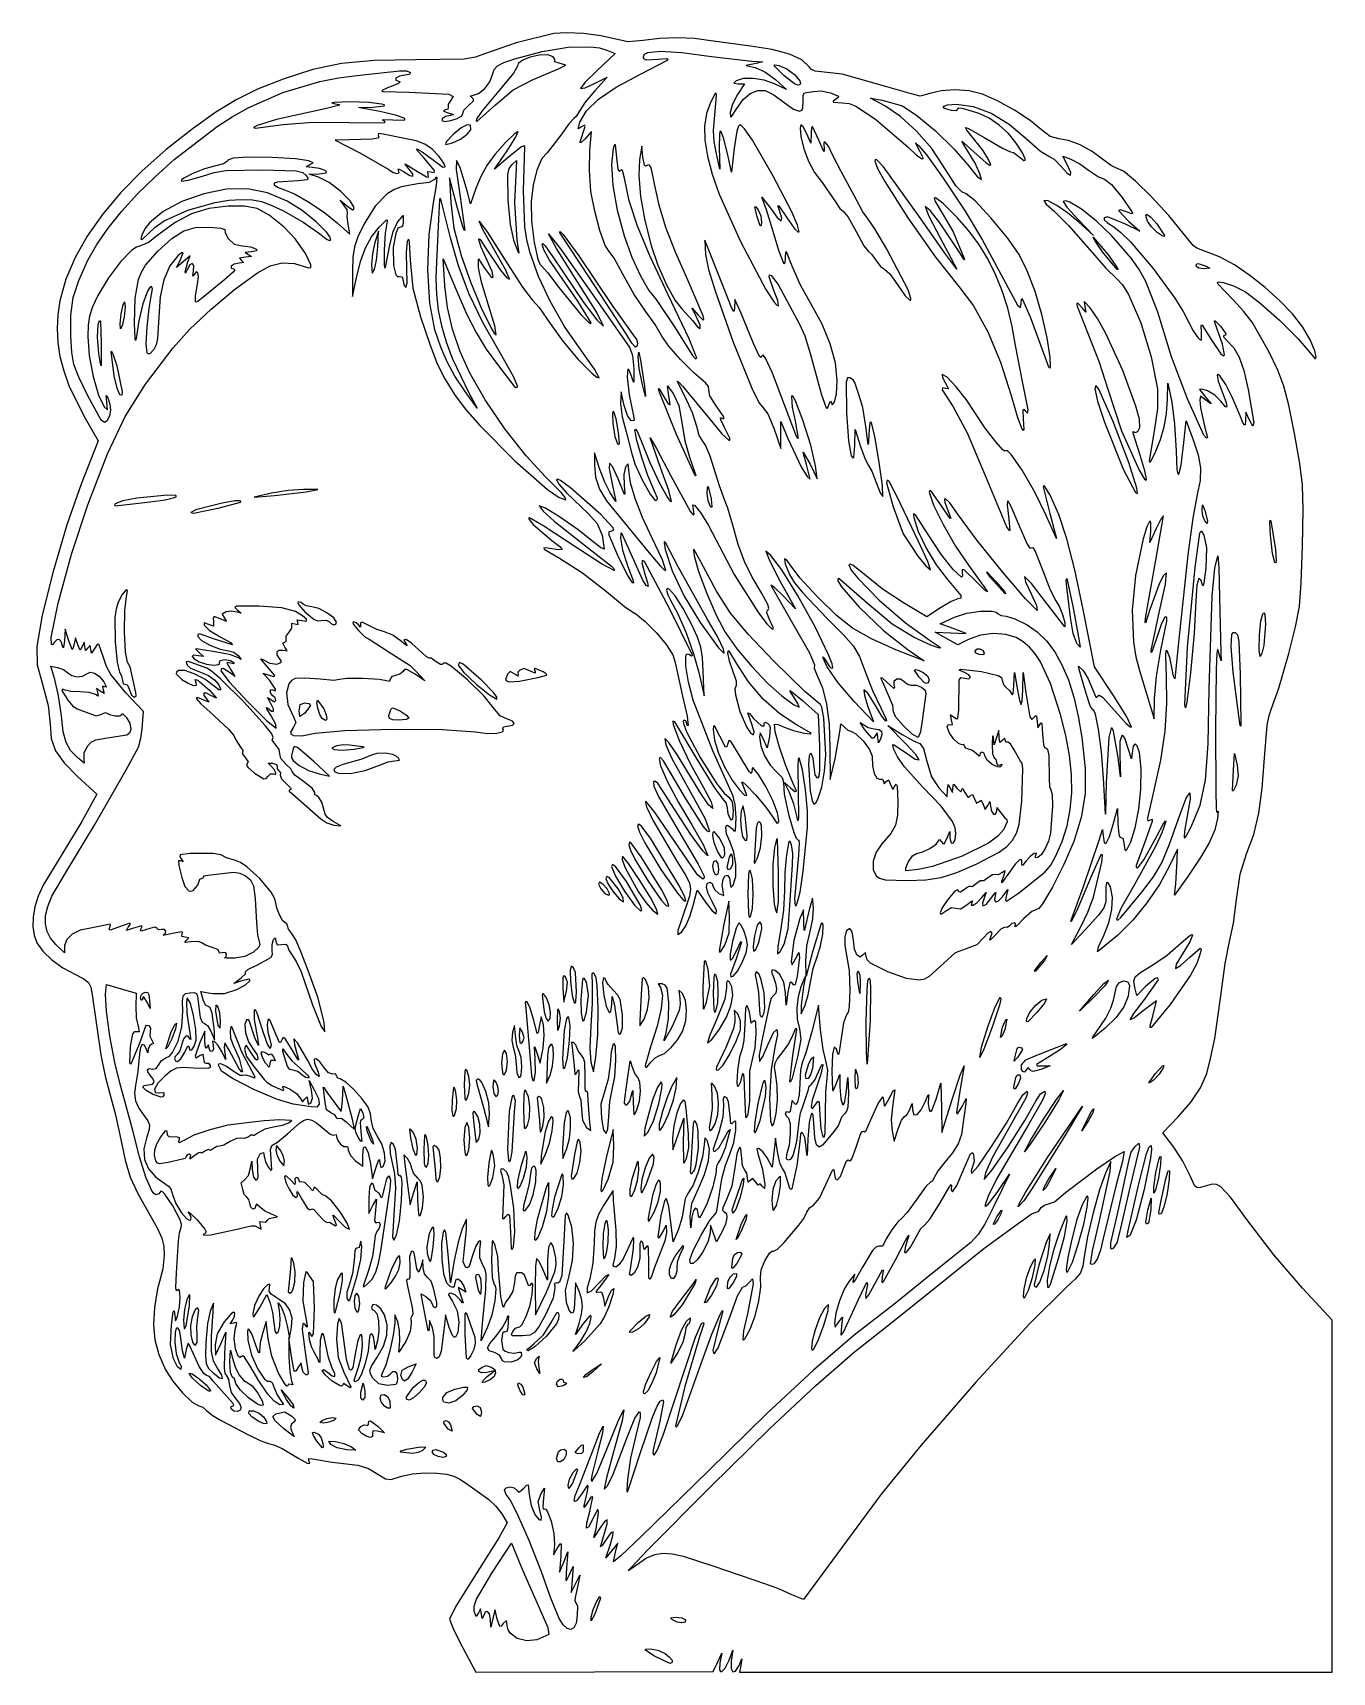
# Model space of a CAD drawing. Extents: x 0 to 159, y 0 to 200.
import ezdxf

# ---------------------------------------------------------------- set-up
doc = ezdxf.new("R2010")
doc.units = 0

msp = doc.modelspace()

# ---------------------------------------------------------------- linework, layer by layer
at = {"layer": 'Layer 1'}
for p, q in [((63.852818, 200.149975), (59.270364, 199.011207)), ((65.412306, 200.255819), (63.852818, 200.149975)), ((67.502747, 200.153238), (65.412306, 200.255819)), ((69.617133, 199.886747), (67.502747, 200.153238)), ((59.270364, 199.011207), (55.545954, 197.740148)), ((59.099487, 197.08645), (62.437561, 197.993344)), ((62.437561, 197.993344), (65.620589, 198.491389)), ((65.620589, 198.491389), (68.352237, 198.552607)), ((68.352237, 198.552607), (69.456189, 198.410662)), ((69.456189, 198.410662), (70.336172, 198.149018)), ((71.248456, 199.500863), (69.617133, 199.886747)), ((70.336172, 198.149018), (71.351114, 197.715454)), ((72.875997, 199.136002), (71.248456, 199.500863)), ((74.739547, 199.313538), (72.875997, 199.136002)), ((76.743745, 199.565184), (74.739547, 199.313538)), ((75.316736, 197.835332), (76.88726, 197.999705)), ((78.93884, 199.650573), (76.743745, 199.565184)), ((76.88726, 197.999705), (79.481192, 197.839565)), ((81.031012, 199.569473), (78.93884, 199.650573)), ((82.726441, 199.321652), (81.031012, 199.569473)), ((87.841722, 198.607629), (82.726441, 199.321652)), ((90.488307, 198.221161), (87.841722, 198.607629)), ((92.589849, 197.665888), (90.488307, 198.221161)), ((38.000188, 196.516317), (34.474844, 195.786965)), ((41.994373, 196.87598), (38.000188, 196.516317)), ((47.007668, 196.945692), (41.994373, 196.87598)), ((52.949244, 197.019467), (47.007668, 196.945692)), ((54.324659, 197.267211), (52.949244, 197.019467)), ((55.545954, 197.740148), (54.324659, 197.267211)), ((56.604134, 195.778598), (56.994814, 196.221395)), ((56.994814, 196.221395), (57.7657, 196.61359)), ((57.7657, 196.61359), (59.099487, 197.08645)), ((59.428982, 196.167464), (58.962962, 195.313741)), ((59.527991, 196.51414), (59.428982, 196.167464)), ((60.098819, 196.908342), (59.527991, 196.51414)), ((60.999715, 197.276681), (60.098819, 196.908342)), ((62.088928, 197.545767), (60.999715, 197.276681)), ((63.123714, 197.584441), (62.088928, 197.545767)), ((63.789671, 197.303762), (63.123714, 197.584441)), ((64.033837, 196.973209), (63.789671, 197.303762)), ((63.96606, 196.815164), (64.033837, 196.973209)), ((64.007511, 196.721369), (63.96606, 196.815164)), ((64.513571, 196.545289), (64.007511, 196.721369)), ((65.350713, 196.310692), (64.513571, 196.545289)), ((64.513571, 195.90923), (65.350713, 196.310692)), ((71.351114, 197.715454), (69.149427, 195.67675)), ((74.361016, 195.172983), (77.744819, 196.926422)), ((74.788936, 197.346448), (74.921288, 197.631454)), ((74.860638, 197.068564), (74.788936, 197.346448)), ((75.134482, 196.928626), (74.860638, 197.068564)), ((74.921288, 197.631454), (75.316736, 197.835332)), ((76.64102, 196.995787), (75.134482, 196.928626)), ((77.646995, 197.086169), (76.64102, 196.995787)), ((77.822785, 197.048242), (77.646995, 197.086169)), ((77.744819, 196.926422), (77.822785, 197.048242)), ((79.481192, 197.839565), (83.079219, 197.354915)), ((83.079219, 197.354915), (88.018111, 196.805286)), ((88.547278, 196.522006), (87.312555, 196.286703)), ((87.312555, 196.286703), (88.423806, 196.019297)), ((88.018111, 196.805286), (89.329122, 196.72913)), ((88.423806, 196.019297), (89.607464, 195.476416)), ((89.329122, 196.72913), (88.547278, 196.522006)), ((90.712497, 196.245692), (90.798404, 196.366574)), ((91.91278, 195.035752), (90.712497, 196.245692)), ((90.798404, 196.366574), (91.282013, 196.282469)), ((91.282013, 196.282469), (92.252373, 195.855343)), ((94.108382, 196.955041), (92.589849, 197.665888)), ((95.005938, 196.101847), (94.108382, 196.955041)), ((95.290795, 195.785967), (95.005938, 196.101847)), ((30.868075, 194.608185), (27.75799, 193.36069)), ((30.853479, 192.959565), (35.331262, 194.298854)), ((34.474844, 195.786965), (30.868075, 194.608185)), ((35.331262, 194.298854), (37.602634, 194.756083)), ((37.602634, 194.756083), (39.863914, 195.060094)), ((39.863914, 195.060094), (45.061039, 195.605488)), ((44.931217, 194.074123), (43.450961, 193.447898)), ((44.626417, 194.733774), (44.599518, 194.484625)), ((44.599518, 194.484625), (44.840906, 194.380996)), ((45.039476, 194.982923), (44.626417, 194.733774)), ((44.840906, 194.380996), (45.123492, 194.295078)), ((45.123492, 194.295078), (44.931217, 194.074123)), ((45.726379, 195.086552), (45.039476, 194.982923)), ((45.061039, 195.605488), (45.925919, 195.607737)), ((46.289412, 195.183301), (45.726379, 195.086552)), ((45.925919, 195.607737), (46.404771, 195.416047)), ((46.404771, 195.416047), (46.289412, 195.183301)), ((55.44528, 193.463509), (56.058083, 194.271877)), ((56.058083, 194.271877), (56.410966, 195.153933)), ((56.410966, 195.153933), (56.604134, 195.778598)), ((58.962962, 195.313741), (57.586775, 193.674734)), ((58.911589, 193.292764), (61.254608, 194.521754)), ((61.254608, 194.521754), (64.513571, 195.90923)), ((67.647871, 194.183529), (67.129773, 193.456012)), ((69.149427, 195.67675), (67.647871, 194.183529)), ((67.709123, 193.556289), (68.845685, 194.053971)), ((68.845685, 194.053971), (70.379211, 194.834316)), ((70.379211, 194.834316), (68.872143, 193.196015)), ((71.483935, 193.620781), (74.361016, 195.172983)), ((86.077832, 194.380996), (85.80584, 194.104991)), ((85.80584, 194.104991), (86.331832, 194.03351)), ((86.955698, 194.66899), (86.077832, 194.380996)), ((87.114999, 194.028218), (86.243638, 192.744106)), ((86.331832, 194.03351), (87.114999, 194.028218)), ((88.157017, 194.698717), (86.955698, 194.66899)), ((89.491554, 194.484035), (88.157017, 194.698717)), ((90.769074, 194.038801), (89.491554, 194.484035)), ((89.607464, 195.476416), (90.893252, 194.547507)), ((92.251447, 193.343476), (90.769074, 194.038801)), ((90.893252, 194.547507), (92.251447, 193.343476)), ((93.188028, 194.029717), (91.91278, 195.035752)), ((92.252373, 195.855343), (93.224056, 195.149346)), ((93.603221, 193.852865), (93.188028, 194.029717)), ((93.224056, 195.149346), (93.85716, 194.389727)), ((93.937191, 194.108343), (93.85447, 193.902629)), ((93.85716, 194.389727), (93.937191, 194.108343)), ((95.712111, 195.579824), (95.290795, 195.785967)), ((97.187164, 195.427688), (95.712111, 195.579824)), ((99.005117, 195.208966), (97.187164, 195.427688)), ((100.894508, 194.699202), (99.005117, 195.208966)), ((104.446982, 193.683554), (100.894508, 194.699202)), ((25.142179, 192.082868), (22.655287, 190.575188)), ((27.75799, 193.36069), (25.142179, 192.082868)), ((26.62103, 191.111879), (30.853479, 192.959565)), ((43.450961, 193.447898), (42.891725, 193.232075)), ((42.891725, 193.232075), (43.051396, 193.104292)), ((43.051396, 193.104292), (46.213918, 193.001987)), ((46.213918, 193.001987), (51.051915, 192.750809)), ((51.313324, 192.021617), (51.005128, 191.559301)), ((51.051915, 192.750809), (51.612436, 192.488739)), ((51.612436, 192.488739), (51.313324, 192.021617)), ((53.480086, 191.373916), (54.063317, 191.94943)), ((53.651581, 192.549593), (53.975034, 192.623456)), ((53.899892, 192.318303), (53.651581, 192.549593)), ((54.070042, 192.148666), (53.899892, 192.318303)), ((53.975034, 192.623456), (54.706337, 192.867733)), ((54.063317, 191.94943), (54.070042, 192.148666)), ((54.706337, 192.867733), (55.44528, 193.463509)), ((57.586775, 193.674734), (55.123547, 190.740724)), ((56.754572, 191.488569), (58.911589, 193.292764)), ((67.129773, 193.456012), (67.709123, 193.556289)), ((68.872143, 193.196015), (67.689632, 191.779832)), ((67.849881, 190.7254), (69.32123, 192.144383)), ((69.32123, 192.144383), (71.483935, 193.620781)), ((83.552206, 192.851042), (82.947986, 191.764442)), ((83.341862, 188.355107), (83.684939, 192.617106)), ((83.676847, 192.898364), (83.552206, 192.851042)), ((83.684939, 192.617106), (83.676847, 192.898364)), ((86.243638, 192.744106), (85.629804, 191.56693)), ((86.176963, 191.019022), (86.946234, 192.106669)), ((86.946234, 192.106669), (87.809663, 192.853996)), ((87.809663, 192.853996), (88.722372, 193.232494)), ((88.722372, 193.232494), (89.639479, 193.213654)), ((89.639479, 193.213654), (90.680306, 192.693041)), ((90.680306, 192.693041), (91.965344, 191.747508)), ((93.85447, 193.902629), (93.603221, 193.852865)), ((94.239042, 191.043055), (94.262987, 191.939067)), ((94.243408, 192.66235), (94.414329, 192.914145)), ((94.262987, 191.939067), (94.243408, 192.66235)), ((94.414329, 192.914145), (95.520288, 193.101823)), ((95.520288, 193.101823), (96.457884, 193.174363)), ((96.457884, 193.174363), (97.601325, 192.950834)), ((97.601325, 192.950834), (98.570362, 192.532704)), ((98.213042, 192.13627), (97.922431, 191.933984)), ((97.922431, 191.933984), (97.932319, 191.811273)), ((98.536909, 192.359192), (98.213042, 192.13627)), ((98.570362, 192.532704), (98.536909, 192.359192)), ((104.237785, 191.335816), (102.482009, 192.266445)), ((102.482009, 192.266445), (103.893121, 192.04737)), ((103.893121, 192.04737), (106.362567, 191.336875)), ((107.29884, 192.867226), (104.446982, 193.683554)), ((108.523729, 192.528206), (107.29884, 192.867226)), ((109.695966, 192.835828), (108.523729, 192.528206)), ((111.074386, 193.193622), (109.695966, 192.835828)), ((112.757506, 193.302113), (111.074386, 193.193622)), ((114.512792, 193.16335), (112.757506, 193.302113)), ((116.107706, 192.779384), (114.512792, 193.16335)), ((117.941171, 191.970563), (116.107706, 192.779384)), ((120.012165, 190.817056), (117.941171, 191.970563)), ((22.655287, 190.575188), (19.931957, 188.638123)), ((22.824384, 188.825448), (24.656328, 190.019154)), ((24.656328, 190.019154), (26.62103, 191.111879)), ((36.159745, 191.023608), (30.066519, 189.697339)), ((37.786316, 191.421056), (36.159745, 191.023608)), ((37.102324, 191.75818), (36.812798, 191.697557)), ((36.812798, 191.697557), (37.04169, 191.629328)), ((37.04169, 191.629328), (37.676106, 191.525308)), ((38.981969, 191.830411), (37.102324, 191.75818)), ((37.676106, 191.525308), (37.786316, 191.421056)), ((41.327298, 191.760467), (38.981969, 191.830411)), ((40.040303, 191.142494), (41.804193, 191.198938)), ((42.642394, 190.671183), (40.040303, 191.142494)), ((42.876065, 191.565607), (41.327298, 191.760467)), ((41.804193, 191.198938), (43.18334, 191.345281)), ((44.585065, 190.229334), (42.642394, 190.671183)), ((43.212697, 191.452412), (42.876065, 191.565607)), ((43.18334, 191.345281), (43.212697, 191.452412)), ((45.623985, 189.827999), (44.585065, 190.229334)), ((50.67371, 190.052895), (50.286784, 189.798233)), ((50.556262, 190.811588), (50.41643, 190.702977)), ((50.41643, 190.702977), (50.976421, 190.500438)), ((50.948066, 190.936295), (50.556262, 190.811588)), ((51.261818, 190.189288), (50.67371, 190.052895)), ((50.99406, 191.177419), (50.948066, 190.936295)), ((50.976421, 190.500438), (51.652917, 190.278585)), ((51.005128, 191.559301), (50.99406, 191.177419)), ((51.652917, 190.278585), (51.261818, 190.189288)), ((52.078808, 189.822222), (52.640822, 190.148145)), ((52.640822, 190.148145), (52.782644, 190.431999)), ((52.782644, 190.431999), (52.914804, 190.826361)), ((52.914804, 190.826361), (53.480086, 191.373916)), ((54.467159, 189.442104), (56.754572, 191.488569)), ((55.123547, 190.740724), (54.503005, 189.796817)), ((66.609954, 190.053733), (66.324381, 189.794882)), ((66.963262, 190.676121), (66.609954, 190.053733)), ((67.689632, 191.779832), (66.963262, 190.676121)), ((67.04687, 189.345443), (67.849881, 190.7254)), ((82.462706, 190.408605), (82.237777, 188.875758)), ((82.947986, 191.764442), (82.462706, 190.408605)), ((85.629804, 191.56693), (85.37792, 190.539244)), ((85.37792, 190.539244), (85.401865, 190.072077)), ((85.401865, 190.072077), (85.504127, 189.972947)), ((85.504127, 189.972947), (86.176963, 191.019022)), ((91.965344, 191.747508), (93.070377, 190.945688)), ((93.070377, 190.945688), (93.834891, 190.711399)), ((93.834891, 190.711399), (94.083252, 190.806583)), ((94.083252, 190.806583), (94.239042, 191.043055)), ((97.932319, 191.811273), (99.019493, 191.71858)), ((99.019493, 191.71858), (99.870283, 191.627657)), ((99.870283, 191.627657), (100.702685, 191.32563)), ((100.702685, 191.32563), (103.07644, 189.70951)), ((106.126305, 190.042047), (104.237785, 191.335816)), ((108.135012, 188.200855), (106.126305, 190.042047)), ((106.362567, 191.336875), (108.124032, 190.185617)), ((108.124032, 190.185617), (110.391115, 188.286844)), ((111.330784, 191.281665), (111.836959, 191.479375)), ((111.484281, 191.025217), (111.330784, 191.281665)), ((112.343918, 190.76996), (111.484281, 191.025217)), ((111.836959, 191.479375), (112.956341, 191.558419)), ((112.905452, 190.744472), (112.343918, 190.76996)), ((113.025132, 190.91848), (112.905452, 190.744472)), ((112.956341, 191.558419), (115.00441, 191.27327)), ((113.137101, 191.06006), (113.025132, 190.91848)), ((113.6981, 191.011834), (113.137101, 191.06006)), ((115.711184, 190.429177), (113.6981, 191.011834)), ((115.00441, 191.27327), (117.166614, 190.445625)), ((116.919151, 189.847027), (115.711184, 190.429177)), ((117.166614, 190.445625), (119.360369, 189.116396)), ((121.927981, 189.556658), (120.012165, 190.817056)), ((19.931957, 188.638123), (16.603424, 186.00708)), ((17.604625, 184.786432), (22.824384, 188.825448)), ((27.693073, 188.963737), (27.269855, 188.686503)), ((27.269855, 188.686503), (27.488682, 188.605094)), ((27.488682, 188.605094), (30.868075, 189.061104)), ((30.066519, 189.697339), (27.693073, 188.963737)), ((30.868075, 189.061104), (34.474436, 189.373445)), ((34.474436, 189.373445), (38.981969, 189.335212)), ((38.981969, 189.335212), (42.500533, 189.266421)), ((42.481835, 187.987777), (42.47553, 187.733953)), ((43.072077, 187.893409), (42.481835, 187.987777)), ((42.500533, 189.266421), (43.211022, 189.333724)), ((42.984765, 189.61502), (43.070666, 189.687726)), ((43.215305, 189.468562), (42.984765, 189.61502)), ((43.070666, 189.687726), (44.259528, 189.621668)), ((43.211022, 189.333724), (43.301768, 189.392714)), ((43.301768, 189.392714), (43.215305, 189.468562)), ((44.259528, 189.621668), (45.576393, 189.585878)), ((45.576393, 189.585878), (45.747426, 189.679618)), ((45.747426, 189.679618), (45.623985, 189.827999)), ((50.286784, 189.798233), (50.216895, 189.552303)), ((50.216895, 189.552303), (50.579899, 189.442104)), ((50.579899, 189.442104), (51.318026, 189.553714)), ((51.318026, 189.553714), (52.078808, 189.822222)), ((52.58941, 188.666615), (51.609305, 187.854603)), ((53.317368, 189.04686), (52.58941, 188.666615)), ((53.723459, 188.976321), (53.317368, 189.04686)), ((53.319798, 187.889236), (53.737967, 188.435981)), ((53.737967, 188.435981), (53.723459, 188.976321)), ((54.503005, 189.796817), (54.403683, 189.534539)), ((54.403683, 189.534539), (54.467159, 189.442104)), ((59.540813, 188.227137), (59.02289, 187.889043)), ((59.19606, 187.471354), (59.540813, 188.227137)), ((65.750631, 189.198952), (64.70513, 187.766408)), ((66.324381, 189.794882), (65.750631, 189.198952)), ((66.835071, 188.549091), (67.04687, 189.345443)), ((67.259595, 188.782762), (66.835071, 188.549091)), ((67.097317, 186.972658), (67.677196, 188.845953)), ((67.588153, 189.001435), (67.259595, 188.782762)), ((67.677196, 188.845953), (67.588153, 189.001435)), ((68.461863, 188.207381), (67.686457, 187.325436)), ((68.242787, 185.914324), (68.461863, 188.207381)), ((82.237777, 188.875758), (82.277663, 187.145192)), ((83.414964, 187.011243), (83.341862, 188.355107)), ((84.122364, 188.213961), (84.055405, 187.868306)), ((84.229319, 188.256064), (84.122364, 188.213961)), ((84.564166, 187.428855), (84.229319, 188.256064)), ((86.193764, 188.27485), (85.849937, 186.178908)), ((86.384776, 188.871905), (86.193764, 188.27485)), ((86.567488, 189.083329), (86.384776, 188.871905)), ((87.124594, 188.553953), (86.567488, 189.083329)), ((88.080183, 187.158137), (87.124594, 188.553953)), ((93.973401, 189.030985), (93.879501, 188.627953)), ((93.879501, 188.627953), (93.986056, 187.604836)), ((94.249929, 188.805433), (93.973401, 189.030985)), ((94.69126, 187.942797), (94.249929, 188.805433)), ((95.192557, 186.796269), (94.69126, 187.942797)), ((95.239477, 188.030992), (95.192557, 186.796269)), ((95.283061, 188.689469), (95.239477, 188.030992)), ((95.397653, 188.812528), (95.283061, 188.689469)), ((96.155641, 187.149047), (95.397653, 188.812528)), ((103.07644, 189.70951), (107.051542, 186.291444)), ((109.952293, 186.130797), (108.135012, 188.200855)), ((110.391115, 188.286844), (112.634387, 186.118064)), ((114.229164, 188.395412), (114.040742, 188.686349)), ((114.040742, 188.686349), (114.327809, 188.626878)), ((116.144704, 185.922967), (114.229164, 188.395412)), ((114.327809, 188.626878), (116.390987, 187.4288)), ((118.138561, 189.002013), (116.919151, 189.847027)), ((119.2782, 187.966764), (118.138561, 189.002013)), ((120.246851, 186.813908), (119.2782, 187.966764)), ((119.360369, 189.116396), (121.503093, 187.326494)), ((123.295911, 188.427162), (121.927981, 189.556658)), ((124.354245, 187.613038), (123.295911, 188.427162)), ((16.603424, 186.00708), (13.64434, 183.374433)), ((38.981969, 187.205139), (37.218079, 187.149047)), ((37.218079, 187.149047), (40.216692, 185.606702)), ((41.736812, 187.293333), (38.981969, 187.205139)), ((42.414543, 187.420245), (41.736812, 187.293333)), ((42.522675, 187.55408), (42.414543, 187.420245)), ((42.47553, 187.733953), (42.522675, 187.55408)), ((45.684751, 187.374472), (43.072077, 187.893409)), ((47.086807, 187.091969), (45.684751, 187.374472)), ((48.066002, 184.975229), (47.085985, 186.067341)), ((47.085985, 186.067341), (47.242288, 186.043518)), ((48.150096, 186.68607), (47.086807, 187.091969)), ((47.242288, 186.043518), (47.801419, 185.718532)), ((49.033138, 186.073862), (48.150096, 186.68607)), ((49.894451, 185.172432), (49.033138, 186.073862)), ((50.806514, 186.98258), (50.657052, 186.717307)), ((50.657052, 186.717307), (50.71466, 186.61988)), ((50.71466, 186.61988), (51.533077, 186.815986)), ((51.609305, 187.854603), (50.806514, 186.98258)), ((51.533077, 186.815986), (52.493146, 187.294171)), ((52.493146, 187.294171), (53.319798, 187.889236)), ((57.976595, 186.877055), (56.679066, 185.42388)), ((59.02289, 187.889043), (57.976595, 186.877055)), ((58.168153, 185.853293), (59.19606, 187.471354)), ((59.925605, 186.332322), (58.577729, 185.291318)), ((60.265044, 186.479116), (59.925605, 186.332322)), ((60.18181, 180.975432), (60.336327, 186.349652)), ((60.336327, 186.349652), (60.265044, 186.479116)), ((64.70513, 187.766408), (63.049542, 185.617285)), ((67.086034, 186.836783), (67.097317, 186.972658)), ((67.193317, 186.858005), (67.086034, 186.836783)), ((67.686457, 187.325436), (67.193317, 186.858005)), ((71.120045, 186.142219), (70.895138, 184.249973)), ((71.283524, 186.59287), (71.120045, 186.142219)), ((71.392566, 186.600477), (71.283524, 186.59287)), ((71.540203, 185.043668), (71.392566, 186.600477)), ((74.609019, 186.443491), (74.32715, 184.784376)), ((74.721555, 185.096232), (74.609019, 186.443491)), ((82.277663, 187.145192), (82.586829, 185.1962)), ((83.648603, 185.711829), (83.414964, 187.011243)), ((84.055405, 187.868306), (84.040539, 186.267102)), ((84.040539, 186.267102), (84.117092, 183.621267)), ((85.061831, 185.385157), (84.564166, 187.428855)), ((85.849937, 186.178908), (85.524676, 183.268489)), ((90.584968, 182.865484), (88.080183, 187.158137)), ((93.986056, 187.604836), (94.343647, 186.09208)), ((94.343647, 186.09208), (94.91373, 184.609222)), ((96.714353, 185.939063), (96.155641, 187.149047)), ((96.841144, 185.792775), (96.714353, 185.939063)), ((96.835641, 186.931064), (96.768543, 186.787532)), ((96.768543, 186.787532), (96.836503, 186.002519)), ((96.959049, 186.915552), (96.835641, 186.931064)), ((96.836503, 186.002519), (96.841144, 185.792775)), ((97.341576, 186.428217), (96.959049, 186.915552)), ((97.849681, 185.367165), (97.341576, 186.428217)), ((107.051542, 186.291444), (108.059032, 185.340768)), ((108.519804, 185.725588), (107.950068, 186.829783)), ((107.950068, 186.829783), (108.364125, 186.48373)), ((108.364125, 186.48373), (109.337412, 185.314425)), ((111.266534, 184.150434), (109.952293, 186.130797)), ((112.634387, 186.118064), (114.324414, 184.156784)), ((113.699291, 186.874233), (113.613131, 187.022995)), ((113.613131, 187.022995), (113.847414, 186.849098)), ((115.231671, 184.34649), (113.699291, 186.874233)), ((113.847414, 186.849098), (115.093822, 185.688899)), ((116.390987, 187.4288), (118.54236, 186.166869)), ((118.54236, 186.166869), (119.539884, 185.744991)), ((121.012026, 185.627058), (120.246851, 186.813908)), ((121.503093, 187.326494), (123.207496, 185.830804)), ((125.412579, 187.327553), (124.354245, 187.613038)), ((126.626058, 187.116002), (125.412579, 187.327553)), ((128.04836, 186.57468), (126.626058, 187.116002)), ((129.489976, 185.791199), (128.04836, 186.57468)), ((15.260599, 182.700888), (17.604625, 184.786432)), ((22.665986, 184.016731), (21.301915, 183.656793)), ((23.600363, 184.258031), (22.665986, 184.016731)), ((23.988904, 184.523673), (23.600363, 184.258031)), ((24.222134, 184.77538), (23.988904, 184.523673)), ((24.782654, 184.982637), (24.222134, 184.77538)), ((26.599478, 185.084733), (24.782654, 184.982637)), ((29.532413, 185.036348), (26.599478, 185.084733)), ((32.399137, 184.879351), (29.532413, 185.036348)), ((34.017324, 184.655612), (32.399137, 184.879351)), ((33.679804, 183.893656), (34.017324, 184.113392)), ((34.520562, 184.381063), (34.017324, 184.655612)), ((34.017324, 184.113392), (34.520562, 184.381063)), ((40.216692, 185.606702), (43.772341, 183.578228)), ((45.771496, 184.155671), (45.73877, 184.28643)), ((45.73877, 184.28643), (47.067641, 183.444172)), ((46.187107, 183.67877), (45.771496, 184.155671)), ((47.801419, 185.718532), (49.652092, 184.377976)), ((49.31369, 183.469881), (48.066002, 184.975229)), ((49.652092, 184.377976), (50.332899, 183.887151)), ((50.477295, 184.360315), (49.894451, 185.172432)), ((50.615705, 183.906576), (50.477295, 184.360315)), ((51.995112, 184.688641), (51.965351, 183.575808)), ((52.453828, 183.829864), (51.995112, 184.688641)), ((55.701089, 184.091652), (54.955283, 182.744542)), ((56.679066, 185.42388), (55.701089, 184.091652)), ((56.65403, 183.621267), (58.168153, 185.853293)), ((58.577729, 185.291318), (56.65403, 183.621267)), ((58.432842, 183.688058), (58.779165, 184.186417)), ((58.779165, 184.186417), (59.336334, 184.669106)), ((59.336334, 184.669106), (59.266704, 183.736273)), ((62.403523, 184.908163), (61.809396, 183.515125)), ((63.049542, 185.617285), (62.403523, 184.908163)), ((68.198382, 183.501058), (68.242787, 185.914324)), ((70.895138, 184.249973), (71.06704, 181.64183)), ((71.702834, 183.605127), (71.540203, 185.043668)), ((74.32715, 184.784376), (74.230555, 182.837747)), ((74.90425, 184.114848), (74.721555, 185.096232)), ((75.058254, 184.005172), (74.90425, 184.114848)), ((75.274006, 184.113745), (75.058254, 184.005172)), ((75.507098, 184.163448), (75.274006, 184.113745)), ((75.714758, 183.844884), (75.507098, 184.163448)), ((82.586829, 185.1962), (83.16974, 183.008075)), ((84.117092, 183.621267), (83.648603, 185.711829)), ((85.524676, 183.268489), (85.061831, 185.385157)), ((94.91373, 184.609222), (95.663797, 183.226905)), ((98.908015, 183.340103), (97.849681, 185.367165)), ((103.062667, 184.797727), (103.01682, 184.591407)), ((103.01682, 184.591407), (103.341358, 183.699432)), ((103.230929, 184.77532), (103.062667, 184.797727)), ((104.041244, 183.910854), (103.230929, 184.77532)), ((108.059032, 185.340768), (108.69637, 184.907716)), ((108.878359, 185.025064), (108.519804, 185.725588)), ((108.69637, 184.907716), (108.849608, 184.895542)), ((108.849608, 184.895542), (108.878359, 185.025064)), ((109.337412, 185.314425), (111.348378, 182.541766)), ((112.897868, 181.566203), (111.266534, 184.150434)), ((114.324414, 184.156784), (115.457184, 182.74382)), ((115.093822, 185.688899), (116.526498, 184.420618)), ((115.816521, 183.069489), (115.231671, 184.34649)), ((116.846109, 184.803492), (116.144704, 185.922967)), ((116.526498, 184.420618), (116.962262, 184.130022)), ((117.122296, 184.136323), (116.846109, 184.803492)), ((116.962262, 184.130022), (117.122296, 184.136323)), ((119.539884, 185.744991), (119.905009, 185.642905)), ((119.905009, 185.642905), (120.535776, 185.15056)), ((120.535776, 185.15056), (121.175936, 184.683035)), ((121.328204, 184.879317), (121.012026, 185.627058)), ((121.175936, 184.683035), (121.311841, 184.705222)), ((121.311841, 184.705222), (121.328204, 184.879317)), ((123.207496, 185.830804), (124.207842, 185.208768)), ((124.207842, 185.208768), (124.85541, 184.838924)), ((124.85541, 184.838924), (125.711735, 183.949703)), ((125.711735, 183.949703), (126.442211, 183.135354)), ((126.491374, 184.110923), (125.930457, 185.195715)), ((125.930457, 185.195715), (126.906241, 184.829884)), ((126.873141, 183.224463), (126.491374, 184.110923)), ((126.906241, 184.829884), (127.977848, 184.266454)), ((127.977848, 184.266454), (129.184129, 183.425475)), ((130.761399, 184.853168), (129.489976, 185.791199)), ((131.736257, 184.10669), (130.761399, 184.853168)), ((132.392292, 183.794128), (131.736257, 184.10669)), ((13.64434, 183.374433), (11.055061, 180.740628)), ((13.122724, 180.601267), (15.260599, 182.700888)), ((18.478182, 182.320477), (18.445703, 182.167469)), ((18.445703, 182.167469), (19.297574, 182.265629)), ((18.76004, 182.543084), (18.478182, 182.320477)), ((19.856022, 183.102551), (18.76004, 182.543084)), ((19.297574, 182.265629), (21.055908, 182.790828)), ((21.301915, 183.656793), (19.856022, 183.102551)), ((21.055908, 182.790828), (22.482647, 183.226806)), ((22.482647, 183.226806), (23.879587, 183.469837)), ((23.879587, 183.469837), (28.337598, 183.563059)), ((28.337598, 183.563059), (32.451078, 183.405235)), ((30.166267, 182.043291), (29.782748, 181.915751)), ((32.682765, 182.189694), (30.166267, 182.043291)), ((32.451078, 183.405235), (33.272345, 183.20473)), ((33.844595, 182.326572), (32.682765, 182.189694)), ((33.272345, 183.20473), (33.680068, 182.86985)), ((34.395855, 183.817059), (33.679804, 183.893656)), ((33.680068, 182.86985), (33.892887, 182.523367)), ((33.892887, 182.523367), (33.844595, 182.326572)), ((34.043077, 183.020133), (35.2778, 183.061408)), ((35.201953, 182.648658), (34.043077, 183.020133)), ((35.298746, 183.695262), (34.395855, 183.817059)), ((36.475189, 181.985485), (35.201953, 182.648658)), ((35.2778, 183.061408), (36.13117, 183.167815)), ((35.983356, 183.444878), (35.298746, 183.695262)), ((36.173448, 183.280136), (35.983356, 183.444878)), ((36.13117, 183.167815), (36.173448, 183.280136)), ((37.889812, 180.913034), (36.475189, 181.985485)), ((43.772341, 183.578228), (44.291961, 183.235637)), ((44.291961, 183.235637), (44.745039, 183.104183)), ((44.745039, 183.104183), (45.004044, 183.191672)), ((44.908601, 183.619983), (45.008343, 183.624751)), ((44.941448, 183.505909), (44.908601, 183.619983)), ((45.004044, 183.191672), (44.941448, 183.505909)), ((45.008343, 183.624751), (45.52847, 183.32952)), ((45.52847, 183.32952), (46.303987, 182.859074)), ((46.669288, 183.052848), (46.187107, 183.67877)), ((46.303987, 182.859074), (46.696254, 182.773233)), ((46.696254, 182.773233), (46.669288, 183.052848)), ((47.067641, 183.444172), (48.361454, 182.672735)), ((48.68623, 182.014363), (47.29871, 181.824569)), ((48.361454, 182.672735), (48.584002, 182.665702)), ((48.563067, 182.896661), (48.493702, 183.339574)), ((48.493702, 183.339574), (48.855872, 183.318936)), ((48.584002, 182.665702), (48.563067, 182.896661)), ((49.318364, 182.351266), (48.68623, 182.014363)), ((48.855872, 183.318936), (49.295423, 183.230417)), ((49.295423, 183.230417), (49.31369, 183.469881)), ((49.469794, 182.606942), (49.318364, 182.351266)), ((49.631278, 182.614439), (49.469794, 182.606942)), ((49.569057, 181.631599), (49.631278, 182.614439)), ((50.332899, 183.887151), (50.615705, 183.906576)), ((52.125419, 178.874639), (51.157396, 182.562933)), ((51.157396, 182.562933), (51.306268, 179.56432)), ((51.965351, 183.575808), (52.410816, 180.515409)), ((53.295231, 180.975432), (52.453828, 183.829864)), ((54.955283, 182.744542), (54.35427, 181.246718)), ((58.257274, 182.976345), (58.432842, 183.688058)), ((58.29974, 179.837723), (58.257274, 182.976345)), ((59.266704, 183.736273), (59.090315, 179.56432)), ((61.809396, 183.515125), (61.348684, 181.687178)), ((68.399774, 180.918988), (68.198382, 183.501058)), ((71.8201, 183.356353), (71.702834, 183.605127)), ((71.958598, 183.431825), (71.8201, 183.356353)), ((72.108942, 183.576222), (71.958598, 183.431825)), ((72.241394, 183.481831), (72.108942, 183.576222)), ((72.474712, 182.538591), (72.241394, 183.481831)), ((73.059536, 179.762901), (72.474712, 182.538591)), ((74.230555, 182.837747), (74.450798, 180.285486)), ((76.15842, 181.833741), (75.714758, 183.844884)), ((83.16974, 183.008075), (84.03086, 180.560108)), ((92.878152, 178.401977), (90.584968, 182.865484)), ((95.663797, 183.226905), (96.561336, 182.015774)), ((96.561336, 182.015774), (98.208809, 179.652514)), ((100.53538, 180.329848), (98.908015, 183.340103)), ((103.341358, 183.699432), (104.20593, 182.118102)), ((108.302846, 177.969058), (104.041244, 183.910854)), ((104.20593, 182.118102), (107.020013, 177.685954)), ((111.348378, 182.541766), (113.994213, 178.484819)), ((115.457184, 182.74382), (115.993054, 182.350561)), ((115.993054, 182.350561), (115.816521, 183.069489)), ((126.442211, 183.135354), (126.84305, 182.896441)), ((126.84305, 182.896441), (126.873141, 183.224463)), ((129.184129, 183.425475), (130.255339, 182.691697)), ((130.255339, 182.691697), (131.001641, 182.386544)), ((131.001641, 182.386544), (131.838783, 181.738799)), ((133.310683, 183.36601), (132.392292, 183.794128)), ((134.779011, 182.172849), (133.310683, 183.36601)), ((136.661677, 180.337146), (134.779011, 182.172849)), ((11.055061, 180.740628), (8.835942, 178.106112)), ((11.212689, 178.51003), (13.122724, 180.601267)), ((21.201958, 180.628298), (18.512026, 179.683779)), ((23.986716, 181.170336), (21.201958, 180.628298)), ((26.548264, 181.206722), (23.986716, 181.170336)), ((28.978778, 180.729353), (26.548264, 181.206722)), ((31.370431, 179.730126), (28.978778, 180.729353)), ((29.782748, 181.915751), (29.785752, 181.720146)), ((29.785752, 181.720146), (30.178835, 181.43422)), ((30.178835, 181.43422), (30.851847, 181.187452)), ((30.851847, 181.187452), (32.252525, 180.608179)), ((32.252525, 180.608179), (34.086954, 179.563703)), ((39.037802, 179.782177), (37.889812, 180.913034)), ((43.53576, 180.600076), (42.075088, 179.123436)), ((44.351422, 181.107564), (43.53576, 180.600076)), ((45.241634, 181.47426), (44.351422, 181.107564)), ((47.29871, 181.824569), (45.241634, 181.47426)), ((49.182192, 179.505759), (49.569057, 181.631599)), ((49.973997, 180.069126), (49.915325, 179.799954)), ((50.076264, 179.977952), (49.973997, 180.069126)), ((51.262171, 175.264662), (50.076264, 179.977952)), ((52.410816, 180.515409), (53.021916, 176.153971)), ((53.713626, 179.387931), (53.295231, 180.975432)), ((54.35427, 181.246718), (53.713626, 179.387931)), ((60.346513, 176.601734), (60.18181, 180.975432)), ((61.348684, 181.687178), (61.102913, 179.673328)), ((68.850894, 178.521437), (68.399774, 180.918988)), ((71.06704, 181.64183), (71.597585, 178.624112)), ((74.450798, 180.285486), (74.955998, 177.367968)), ((76.712596, 179.229671), (76.15842, 181.833741)), ((84.03086, 180.560108), (86.605588, 174.801817)), ((89.78059, 178.6665), (89.232637, 180.200026)), ((89.232637, 180.200026), (90.268482, 178.8824)), ((101.522938, 178.434019), (100.53538, 180.329848)), ((110.374314, 180.129382), (110.228459, 180.07119)), ((110.228459, 180.07119), (110.313135, 179.745008)), ((111.313845, 179.454496), (110.374314, 180.129382)), ((113.590139, 180.866242), (112.897868, 181.566203)), ((114.149789, 180.622654), (113.590139, 180.866242)), ((115.22731, 179.750884), (114.149789, 180.622654)), ((131.838783, 181.738799), (133.127834, 180.181681)), ((133.127834, 180.181681), (134.39929, 178.313898)), ((138.823082, 177.981405), (136.661677, 180.337146)), ((8.835942, 178.106112), (6.98734, 175.471332)), ((9.552181, 176.449638), (11.212689, 178.51003)), ((16.254687, 178.462771), (14.581682, 177.066343)), ((18.512026, 179.683779), (16.254687, 178.462771)), ((16.36719, 177.311562), (19.246862, 178.630561)), ((19.68316, 178.175213), (17.692952, 177.135438)), ((19.246862, 178.630561), (22.585586, 179.563333)), ((21.817434, 178.827042), (19.68316, 178.175213)), ((24.165293, 179.119467), (21.817434, 178.827042)), ((22.585586, 179.563333), (24.260798, 179.824641)), ((26.167986, 179.126826), (24.165293, 179.119467)), ((24.260798, 179.824641), (25.851219, 179.917098)), ((25.851219, 179.917098), (27.135309, 179.867312)), ((27.691618, 178.808978), (26.167986, 179.126826)), ((27.135309, 179.867312), (28.227443, 179.668566)), ((29.15724, 178.008464), (27.691618, 178.808978)), ((28.227443, 179.668566), (29.397498, 179.246776)), ((30.985903, 176.567824), (29.15724, 178.008464)), ((29.397498, 179.246776), (30.915347, 178.527858)), ((30.915347, 178.527858), (33.315605, 177.169487)), ((33.183114, 178.590504), (31.370431, 179.730126)), ((34.902268, 177.210277), (33.183114, 178.590504)), ((34.086954, 179.563703), (35.955713, 178.302665)), ((35.955713, 178.302665), (37.459379, 177.073707)), ((38.247485, 179.29762), (37.838263, 179.829168)), ((37.838263, 179.829168), (38.543466, 179.238353)), ((38.665263, 178.679112), (38.247485, 179.29762)), ((38.543466, 179.238353), (39.312654, 178.673556)), ((38.726911, 178.309841), (38.665263, 178.679112)), ((38.672009, 177.816746), (38.726911, 178.309841)), ((39.511136, 178.943783), (39.037802, 179.782177)), ((39.312654, 178.673556), (39.466945, 178.709219)), ((39.466945, 178.709219), (39.511136, 178.943783)), ((42.075088, 179.123436), (40.75362, 176.965757)), ((44.815153, 177.173896), (45.484726, 177.976819)), ((45.484726, 177.976819), (45.49672, 177.162255)), ((48.663013, 175.665026), (49.182192, 179.505759)), ((49.860584, 178.329597), (49.55014, 172.312263)), ((49.915325, 179.799954), (49.860584, 178.329597)), ((51.306268, 179.56432), (51.688107, 176.449334)), ((52.761555, 176.625883), (52.125419, 178.874639)), ((58.591972, 176.860718), (58.29974, 179.837723)), ((59.090315, 179.56432), (59.339376, 174.978206)), ((61.102913, 179.673328), (61.155588, 177.269813)), ((69.477202, 176.132981), (68.850894, 178.521437)), ((71.597585, 178.624112), (72.448607, 175.50314)), ((74.063228, 176.680624), (73.059536, 179.762901)), ((77.541178, 176.504721), (76.712596, 179.229671)), ((88.65417, 177.80043), (88.388704, 179.015353)), ((88.388704, 179.015353), (88.491054, 179.013529)), ((88.491054, 179.013529), (88.759298, 178.682728)), ((88.759298, 178.682728), (89.098141, 177.925358)), ((90.460393, 176.549832), (89.78059, 178.6665)), ((90.268482, 178.8824), (91.10128, 177.728563)), ((91.33246, 178.703189), (91.192931, 179.144095)), ((91.192931, 179.144095), (91.291229, 179.139046)), ((91.291229, 179.139046), (92.229222, 177.761977)), ((91.668459, 177.632938), (91.33246, 178.703189)), ((93.56924, 176.792592), (92.878152, 178.401977)), ((98.208809, 179.652514), (98.723071, 178.842713)), ((98.723071, 178.842713), (99.135204, 178.505986)), ((99.135204, 178.505986), (99.74013, 177.780586)), ((102.172623, 177.507624), (101.522938, 178.434019)), ((111.641317, 173.225164), (108.302846, 177.969058)), ((109.724453, 178.577594), (109.118469, 179.086306)), ((109.118469, 179.086306), (109.564777, 177.905602)), ((110.917813, 177.08751), (109.724453, 178.577594)), ((110.313135, 179.745008), (111.217851, 178.275975)), ((111.217851, 178.275975), (112.561141, 175.991296)), ((113.044182, 177.745749), (111.313845, 179.454496)), ((113.994213, 178.484819), (116.10925, 174.983013)), ((117.133805, 177.681808), (115.22731, 179.750884)), ((124.137242, 179.75024), (123.592597, 179.802092)), ((123.592597, 179.802092), (123.878788, 179.359356)), ((123.878788, 179.359356), (124.801568, 178.529269)), ((125.164223, 179.208147), (124.137242, 179.75024)), ((124.801568, 178.529269), (126.593856, 176.762822)), ((126.469546, 178.30245), (125.164223, 179.208147)), ((126.261311, 179.75879), (125.96256, 179.696612)), ((125.96256, 179.696612), (126.416409, 179.001771)), ((126.758648, 179.602558), (126.261311, 179.75879)), ((126.416409, 179.001771), (127.72645, 177.541491)), ((127.849217, 177.159785), (126.469546, 178.30245)), ((128.201906, 178.738864), (126.758648, 179.602558)), ((129.997987, 177.313525), (128.201906, 178.738864)), ((132.919794, 178.668159), (132.706264, 178.568119)), ((132.706264, 178.568119), (133.967445, 177.23916)), ((133.691926, 178.409325), (132.919794, 178.668159)), ((134.267114, 178.197404), (133.691926, 178.409325)), ((134.391809, 178.20445), (134.267114, 178.197404)), ((134.39929, 178.313898), (134.391809, 178.20445)), ((136.016568, 177.955989), (136.054997, 178.098472)), ((136.234397, 177.276202), (136.016568, 177.955989)), ((136.054997, 178.098472), (136.179805, 178.112859)), ((136.179805, 178.112859), (136.653001, 177.767881)), ((141.816756, 174.297697), (138.823082, 177.981405)), ((8.162887, 174.442551), (9.552181, 176.449638)), ((14.011722, 176.333932), (13.644747, 175.595567)), ((14.581682, 177.066343), (14.011722, 176.333932)), ((14.478715, 175.79912), (15.265794, 176.567473)), ((15.265794, 176.567473), (16.36719, 177.311562)), ((17.692952, 177.135438), (15.77729, 175.679176)), ((17.322861, 175.171396), (18.765629, 176.0966)), ((18.765629, 176.0966), (20.192456, 176.513408)), ((20.192456, 176.513408), (21.885289, 176.553713)), ((21.885289, 176.553713), (23.27519, 176.424904)), ((23.27519, 176.424904), (23.752543, 176.270432)), ((23.752543, 176.270432), (23.806077, 175.880392)), ((32.382115, 175.084023), (30.985903, 176.567824)), ((33.315605, 177.169487), (35.189605, 175.854507)), ((36.185123, 175.897055), (34.902268, 177.210277)), ((37.459379, 177.073707), (39.002077, 175.683762)), ((38.809461, 176.900846), (38.672009, 177.816746)), ((39.002077, 175.683762), (38.809461, 176.900846)), ((40.75362, 176.965757), (39.980386, 175.3741)), ((41.640587, 175.373097), (42.558432, 176.565707)), ((42.509749, 176.077462), (42.068776, 174.693161)), ((42.420849, 174.14565), (42.509749, 176.077462)), ((42.558432, 176.565707), (43.378244, 177.36444)), ((43.556441, 177.271263), (43.312087, 175.836719)), ((43.378244, 177.36444), (43.562279, 177.439775)), ((43.562279, 177.439775), (43.556441, 177.271263)), ((43.897225, 174.351672), (44.266231, 176.02287)), ((44.266231, 176.02287), (44.815153, 177.173896)), ((44.862866, 176.419613), (44.615481, 175.78642)), ((45.165815, 176.559357), (44.862866, 176.419613)), ((45.404292, 176.649139), (45.165815, 176.559357)), ((45.49672, 177.162255), (45.404292, 176.649139)), ((51.688107, 176.449334), (52.562864, 173.088021)), ((52.938778, 176.168216), (52.761555, 176.625883)), ((53.021916, 176.153971), (52.938778, 176.168216)), ((55.255354, 176.198156), (54.769843, 177.301602)), ((54.769843, 177.301602), (55.736278, 176.001703)), ((56.637802, 173.760416), (55.255354, 176.198156)), ((55.736278, 176.001703), (57.844656, 172.660807)), ((59.03634, 174.801817), (58.591972, 176.860718)), ((60.589351, 175.00747), (60.346513, 176.601734)), ((61.155588, 177.269813), (61.466363, 174.694881)), ((64.558374, 175.960693), (64.64615, 176.02605)), ((68.195162, 170.45665), (64.558374, 175.960693)), ((64.64615, 176.02605), (64.988058, 175.658582)), ((70.115217, 174.299555), (69.477202, 176.132981)), ((75.60581, 172.971417), (74.063228, 176.680624)), ((74.955998, 177.367968), (75.714273, 174.325567)), ((78.704524, 173.484825), (77.541178, 176.504721)), ((89.009329, 176.712286), (88.65417, 177.80043)), ((89.1075, 176.732538), (89.009329, 176.712286)), ((89.098141, 177.925358), (89.177692, 177.095227)), ((89.177692, 177.095227), (89.1075, 176.732538)), ((91.334224, 173.567094), (90.460393, 176.549832)), ((91.10128, 177.728563), (91.579669, 177.310069)), ((91.579669, 177.310069), (91.668459, 177.632938)), ((92.229222, 177.761977), (93.250602, 176.321629)), ((93.250602, 176.321629), (93.592885, 175.978073)), ((93.756045, 175.964221), (93.56924, 176.792592)), ((93.592885, 175.978073), (93.756045, 175.964221)), ((99.74013, 177.780586), (100.718119, 176.03654)), ((100.718119, 176.03654), (101.676352, 174.292494)), ((103.014919, 176.331716), (102.172623, 177.507624)), ((104.478688, 173.854784), (103.014919, 176.331716)), ((107.020013, 177.685954), (110.388729, 172.892119)), ((109.564777, 177.905602), (110.909875, 175.338745)), ((113.366974, 173.427394), (110.917813, 177.08751)), ((112.561141, 175.991296), (113.881677, 172.721838)), ((114.435796, 176.149764), (113.044182, 177.745749)), ((115.678469, 174.461199), (114.435796, 176.149764)), ((119.156519, 175.234775), (117.133805, 177.681808)), ((126.593856, 176.762822), (128.970345, 174.068744)), ((127.72645, 177.541491), (129.645915, 175.536301)), ((129.645915, 175.536301), (127.849217, 177.159785)), ((131.852541, 175.534537), (129.997987, 177.313525)), ((131.350186, 177.80043), (130.939221, 177.707027)), ((130.939221, 177.707027), (130.946167, 177.450077)), ((130.946167, 177.450077), (131.348796, 177.064474)), ((131.348796, 177.064474), (132.124886, 176.58511)), ((133.555048, 176.937182), (131.350186, 177.80043)), ((132.124886, 176.58511), (132.99435, 175.920779)), ((135.290363, 176.074287), (133.555048, 176.937182)), ((133.967445, 177.23916), (135.290363, 176.074287)), ((136.709164, 176.595947), (136.234397, 177.276202)), ((136.653001, 177.767881), (137.36505, 176.942121)), ((137.398344, 175.916155), (136.709164, 176.595947)), ((137.36505, 176.942121), (138.288976, 175.522895)), ((6.98734, 175.471332), (5.50961, 172.836733)), ((7.066496, 172.511229), (8.162887, 174.442551)), ((13.01618, 174.131207), (12.437718, 173.733512)), ((13.472239, 174.27265), (13.01618, 174.131207)), ((14.440879, 174.685797), (13.472239, 174.27265)), ((13.644747, 175.595567), (13.539857, 175.127508)), ((13.539857, 175.127508), (13.661284, 175.009691)), ((13.661284, 175.009691), (14.478715, 175.79912)), ((15.77729, 175.679176), (14.440879, 174.685797)), ((15.582204, 173.6059), (17.322861, 175.171396)), ((23.806077, 175.880392), (24.17764, 175.185287)), ((24.17764, 175.185287), (24.892413, 174.481186)), ((24.892413, 174.481186), (25.881558, 174.267358)), ((25.881558, 174.267358), (26.904223, 174.157639)), ((26.904223, 174.157639), (27.553593, 173.920357)), ((33.600297, 173.342948), (32.382115, 175.084023)), ((35.189605, 175.854507), (36.248557, 175.061594)), ((36.555824, 175.3617), (36.185123, 175.897055)), ((36.248557, 175.061594), (36.570632, 174.9091)), ((36.688912, 174.95845), (36.555824, 175.3617)), ((36.570632, 174.9091), (36.688912, 174.95845)), ((39.558585, 174.16814), (39.381523, 172.908601)), ((39.980386, 175.3741), (39.558585, 174.16814)), ((40.322685, 172.348511), (40.917177, 174.017503)), ((40.917177, 174.017503), (41.640587, 175.373097)), ((42.068776, 174.693161), (41.76402, 173.313006)), ((42.261393, 172.539804), (42.420849, 174.14565)), ((43.312087, 175.836719), (43.170855, 173.738765)), ((43.348302, 171.626815), (43.897225, 174.351672)), ((44.615481, 175.78642), (44.268347, 174.118486)), ((44.268347, 174.118486), (44.339961, 171.895279)), ((45.897653, 173.441902), (46.029768, 174.861789)), ((46.029768, 174.861789), (46.14845, 175.090483)), ((46.14845, 175.090483), (46.245271, 174.775226)), ((46.245271, 174.775226), (46.373726, 172.50876)), ((48.52629, 171.367655), (48.663013, 175.665026)), ((52.231682, 171.839055), (51.262171, 175.264662)), ((54.711767, 174.995713), (54.736795, 175.132916)), ((55.007334, 174.092452), (54.711767, 174.995713)), ((54.736795, 175.132916), (54.881006, 175.030941)), ((54.881006, 175.030941), (55.538899, 174.020767)), ((55.743863, 172.498529), (55.007334, 174.092452)), ((55.538899, 174.020767), (57.350767, 171.287443)), ((59.588085, 173.390705), (59.03634, 174.801817)), ((59.339376, 174.978206), (59.588085, 173.390705)), ((60.980852, 173.414694), (60.589351, 175.00747)), ((61.466363, 174.694881), (61.920675, 172.641642)), ((62.441706, 174.469147), (62.546117, 174.544576)), ((62.648748, 173.78774), (62.441706, 174.469147)), ((62.546117, 174.544576), (62.830379, 174.279088)), ((62.830379, 174.279088), (63.764623, 172.927507)), ((64.202024, 173.931734), (63.224873, 175.724684)), ((63.224873, 175.724684), (64.679333, 173.902983)), ((64.988058, 175.658582), (66.905759, 173.037927)), ((70.601461, 173.567094), (70.115217, 174.299555)), ((72.448607, 175.50314), (73.394895, 172.911192)), ((75.714273, 174.325567), (76.550478, 171.922448)), ((84.177064, 170.182895), (82.279471, 174.978206)), ((82.279471, 174.978206), (82.338738, 173.227369)), ((86.605588, 174.801817), (89.716208, 168.948039)), ((101.676352, 174.292494), (102.234006, 173.567094)), ((110.909875, 175.338745), (112.98033, 171.448309)), ((116.774506, 172.674986), (115.678469, 174.461199)), ((116.10925, 174.983013), (118.403938, 170.74487)), ((120.582695, 173.229133), (119.156519, 175.234775)), ((128.970345, 174.068744), (131.169431, 171.549998)), ((129.882855, 174.789211), (129.625807, 175.330984)), ((129.625807, 175.330984), (131.464133, 173.126122)), ((130.749272, 173.55876), (129.882855, 174.789211)), ((134.273899, 172.738948), (131.852541, 175.534537)), ((132.99435, 175.920779), (134.155377, 174.759588)), ((134.155377, 174.759588), (136.922931, 171.492451)), ((138.019195, 175.478059), (137.398344, 175.916155)), ((138.21564, 175.425034), (138.019195, 175.478059)), ((138.288976, 175.522895), (138.21564, 175.425034)), ((142.257243, 173.981344), (141.816756, 174.297697)), ((143.316062, 173.594611), (142.257243, 173.981344)), ((5.50961, 172.836733), (4.403106, 170.202763)), ((5.951128, 170.065513), (7.066496, 172.511229)), ((11.049713, 172.329152), (9.58048, 170.379155)), ((12.437718, 173.733512), (11.049713, 172.329152)), ((14.112426, 171.928721), (15.582204, 173.6059)), ((18.024134, 173.06756), (17.059605, 171.832303)), ((17.88902, 171.626815), (18.29295, 172.397282)), ((18.705701, 172.332371), (17.88902, 171.626815)), ((18.471693, 173.412985), (18.024134, 173.06756)), ((18.29295, 172.397282), (18.666675, 173.413988)), ((18.666675, 173.413988), (18.471693, 173.412985)), ((19.522382, 173.037927), (18.705701, 172.332371)), ((18.922659, 171.097648), (19.246862, 172.332371)), ((19.486189, 171.972003), (19.161843, 171.362232)), ((19.246862, 172.332371), (19.522382, 173.037927)), ((19.785466, 172.131684), (19.486189, 171.972003)), ((19.966606, 171.862542), (19.785466, 172.131684)), ((24.899115, 172.053941), (24.518071, 171.803204)), ((25.509024, 172.161274), (24.899115, 172.053941)), ((26.027784, 172.232491), (25.509024, 172.161274)), ((26.281961, 172.880941), (25.557531, 172.785206)), ((25.557531, 172.785206), (25.752794, 172.50876)), ((25.752794, 172.50876), (26.027784, 172.232491)), ((26.987517, 173.547691), (26.241215, 173.469242)), ((26.241215, 173.469242), (26.634739, 173.214316)), ((27.028263, 172.95939), (26.281961, 172.880941)), ((26.634739, 173.214316), (27.028263, 172.95939)), ((27.643436, 173.676659), (26.987517, 173.547691)), ((27.553593, 173.920357), (27.680095, 173.791738)), ((27.680095, 173.791738), (27.643436, 173.676659)), ((29.281329, 171.841006), (30.736886, 172.218159)), ((30.736886, 172.218159), (32.253892, 172.136127)), ((32.253892, 172.136127), (33.980283, 171.609529)), ((34.259876, 171.974737), (33.600297, 173.342948)), ((34.261261, 171.627374), (34.259876, 171.974737)), ((39.381523, 172.908601), (39.342508, 171.156209)), ((39.791595, 170.215703), (40.322685, 172.348511)), ((41.76402, 173.313006), (41.650029, 171.938671)), ((41.650029, 171.938671), (41.724377, 170.938501)), ((42.002454, 171.391159), (42.261393, 172.539804)), ((43.170855, 173.738765), (43.170381, 171.995948)), ((43.170381, 171.995948), (43.23469, 171.576012)), ((45.944396, 171.43067), (45.897653, 173.441902)), ((46.373726, 172.50876), (46.673147, 169.121694)), ((49.55014, 172.312263), (49.476405, 170.301533)), ((50.592599, 169.403608), (50.390104, 172.685149)), ((50.390104, 172.685149), (51.96808, 168.900899)), ((52.562864, 173.088021), (53.708405, 169.871199)), ((54.693996, 171.626815), (54.692584, 172.685149)), ((54.692584, 172.685149), (55.426715, 171.538621)), ((56.344043, 171.134205), (55.743863, 172.498529)), ((58.013857, 171.316282), (56.637802, 173.760416)), ((57.844656, 172.660807), (60.049651, 169.22056)), ((61.983982, 170.549211), (60.980852, 173.414694)), ((61.920675, 172.641642), (62.165856, 172.027253)), ((62.165856, 172.027253), (62.403959, 171.803204)), ((63.355622, 172.53976), (62.648748, 173.78774)), ((66.783345, 167.520832), (63.355622, 172.53976)), ((63.764623, 172.927507), (67.527662, 167.319881)), ((66.690211, 170.016031), (64.202024, 173.931734)), ((64.679333, 173.902983), (68.037471, 169.127736)), ((66.905759, 173.037927), (70.982814, 166.998015)), ((71.218646, 172.759673), (70.601461, 173.567094)), ((72.282448, 170.818248), (71.218646, 172.759673)), ((73.394895, 172.911192), (74.427206, 170.617164)), ((77.807305, 168.314935), (75.60581, 172.971417)), ((80.262992, 169.995922), (78.704524, 173.484825)), ((82.338738, 173.227369), (82.74298, 171.392321)), ((91.938048, 172.052265), (91.334224, 173.567094)), ((92.032774, 172.197081), (91.938048, 172.052265)), ((92.075411, 172.861538), (92.032774, 172.197081)), ((92.124612, 173.479803), (92.075411, 172.861538)), ((92.24201, 173.561626), (92.124612, 173.479803)), ((92.935131, 171.803204), (92.24201, 173.561626)), ((102.234006, 173.567094), (102.609847, 173.256208)), ((102.609847, 173.256208), (103.131473, 172.50876)), ((103.131473, 172.50876), (103.696712, 171.756285)), ((107.060715, 168.892786), (104.478688, 173.854784)), ((110.388729, 172.892119), (113.241738, 169.333758)), ((112.98033, 171.448309), (111.641317, 173.225164)), ((113.830304, 172.653134), (113.366974, 173.427394)), ((113.915902, 172.57054), (113.830304, 172.653134)), ((113.881677, 172.721838), (113.915902, 172.57054)), ((117.726208, 170.786057), (116.774506, 172.674986)), ((121.581283, 171.211441), (120.582695, 173.229133)), ((132.54822, 171.401037), (130.749272, 173.55876)), ((131.464133, 173.126122), (132.47687, 171.709806)), ((135.204401, 171.382403), (134.273899, 172.738948)), ((142.169534, 171.803204), (142.226976, 172.03617)), ((142.226976, 172.03617), (142.425607, 172.113825)), ((142.425607, 172.113825), (143.404257, 171.803204)), ((144.993514, 172.939227), (143.316062, 173.594611)), ((146.822852, 171.938632), (144.993514, 172.939227)), ((148.716418, 170.666781), (146.822852, 171.938632)), ((4.403106, 170.202763), (3.668186, 167.569868)), ((5.290479, 167.964847), (5.951128, 170.065513)), ((9.58048, 170.379155), (8.302277, 168.203105)), ((12.82149, 167.909996), (13.232835, 170.156657)), ((13.232835, 170.156657), (13.606479, 171.078282)), ((13.606479, 171.078282), (14.112426, 171.928721)), ((16.336973, 170.128964), (15.880511, 168.03543)), ((17.059605, 171.832303), (16.336973, 170.128964)), ((18.972798, 170.957022), (18.922659, 171.097648)), ((19.161843, 171.362232), (18.972798, 170.957022)), ((19.866737, 170.630085), (19.936543, 171.185843)), ((19.893036, 170.561905), (19.866737, 170.630085)), ((19.959121, 170.656676), (19.893036, 170.561905)), ((19.936543, 171.185843), (19.966606, 171.862542)), ((20.265806, 171.102648), (19.959121, 170.656676)), ((20.469502, 171.022727), (20.265806, 171.102648)), ((20.429021, 169.598342), (20.535483, 170.495197)), ((20.535483, 170.495197), (20.469502, 171.022727)), ((23.751484, 170.171606), (21.078485, 167.988968)), ((24.798926, 171.082875), (23.751484, 170.171606)), ((24.518071, 171.803204), (24.533593, 171.554055)), ((24.533593, 171.554055), (24.877199, 171.450426)), ((24.975001, 171.352558), (24.798926, 171.082875)), ((24.877199, 171.450426), (24.975001, 171.352558)), ((24.92532, 168.934948), (27.739287, 170.990051)), ((27.739287, 170.990051), (29.281329, 171.841006)), ((33.980283, 171.609529), (34.261261, 171.627374)), ((39.342508, 171.156209), (39.334747, 168.099035)), ((39.334747, 168.099035), (39.791595, 170.215703)), ((41.724377, 170.938501), (42.002454, 171.391159)), ((43.23469, 171.576012), (43.348302, 171.626815)), ((44.339961, 171.895279), (44.613232, 170.756203)), ((44.613232, 170.756203), (44.798997, 170.54129)), ((44.798997, 170.54129), (45.029642, 170.5392)), ((45.029642, 170.5392), (45.381582, 170.495676)), ((45.381582, 170.495676), (45.508362, 170.049192)), ((45.508362, 170.049192), (45.597968, 169.517952)), ((45.977645, 169.768292), (45.944396, 171.43067)), ((48.764084, 167.273419), (48.52629, 171.367655)), ((49.476405, 170.301533), (49.551413, 168.348184)), ((53.550113, 168.391753), (52.231682, 171.839055)), ((55.053609, 169.843081), (54.693996, 171.626815)), ((55.426715, 171.538621), (56.155075, 170.562175)), ((56.155075, 170.562175), (56.366485, 170.406832)), ((56.470982, 170.458061), (56.344043, 171.134205)), ((56.366485, 170.406832), (56.470982, 170.458061)), ((57.350767, 171.287443), (58.088525, 170.424184)), ((58.483184, 170.196653), (58.013857, 171.316282)), ((58.088525, 170.424184), (58.483184, 170.196653)), ((63.405187, 167.518098), (61.983982, 170.549211)), ((62.403959, 171.803204), (63.11807, 171.040674)), ((63.11807, 171.040674), (64.49946, 169.207111)), ((69.111636, 166.150818), (66.690211, 170.016031)), ((72.692376, 163.547493), (68.195162, 170.45665)), ((73.667102, 168.360091), (72.282448, 170.818248)), ((74.427206, 170.617164), (75.442386, 168.826904)), ((76.550478, 171.922448), (77.604898, 169.537355)), ((82.079843, 165.722502), (80.262992, 169.995922)), ((82.74298, 171.392321), (83.519905, 168.788815)), ((85.508581, 166.753804), (84.177064, 170.182895)), ((90.108695, 170.483147), (90.15212, 170.738639)), ((90.688993, 168.829638), (90.108695, 170.483147)), ((90.15212, 170.738639), (90.372287, 170.651516)), ((90.372287, 170.651516), (91.205923, 169.564105)), ((93.941959, 169.489862), (92.935131, 171.803204)), ((103.696712, 171.756285), (104.177813, 171.433493)), ((104.177813, 171.433493), (104.832877, 170.856657)), ((104.832877, 170.856657), (105.816819, 169.493214)), ((118.535878, 168.789343), (117.726208, 170.786057)), ((118.403938, 170.74487), (120.401412, 167.034571)), ((122.536512, 168.689321), (121.581283, 171.211441)), ((131.169431, 171.549998), (132.535872, 170.205472)), ((132.47687, 171.709806), (132.648012, 171.388701)), ((132.535872, 170.205472), (133.193538, 169.515977)), ((132.648012, 171.388701), (132.54822, 171.401037)), ((136.018585, 169.910815), (135.204401, 171.382403)), ((136.922931, 171.492451), (139.569174, 167.875335)), ((142.454579, 171.561375), (142.169534, 171.803204)), ((143.139673, 171.47512), (142.454579, 171.561375)), ((143.828781, 171.54669), (143.139673, 171.47512)), ((143.404257, 171.803204), (143.828781, 171.54669)), ((150.586552, 169.19763), (148.716418, 170.666781)), ((5.001108, 165.837524), (5.290479, 167.964847)), ((8.302277, 168.203105), (7.654594, 166.821141)), ((14.34709, 168.731946), (13.786697, 167.19976)), ((14.607763, 169.174766), (14.34709, 168.731946)), ((14.527056, 166.652039), (14.834315, 168.336455)), ((14.83502, 169.333758), (14.607763, 169.174766)), ((14.834315, 168.336455), (14.952407, 169.04082)), ((14.952407, 169.04082), (14.83502, 169.333758)), ((15.880511, 168.03543), (15.714496, 165.629589)), ((20.17749, 167.503546), (20.181151, 168.174011)), ((20.181151, 168.174011), (20.429021, 169.598342)), ((21.078485, 167.988968), (20.461962, 167.478135)), ((22.094751, 166.561849), (24.92532, 168.934948)), ((45.597968, 169.517952), (45.813515, 169.187002)), ((45.813515, 169.187002), (45.977645, 169.768292)), ((46.673147, 169.121694), (47.603863, 165.629589)), ((49.551413, 168.348184), (49.781722, 166.42566)), ((50.903076, 166.755491), (50.592599, 169.403608)), ((51.96808, 168.900899), (53.237811, 165.996125)), ((55.249279, 164.849068), (53.550113, 168.391753)), ((53.708405, 169.871199), (55.020271, 166.698462)), ((55.916724, 167.040701), (55.053609, 169.843081)), ((60.049651, 169.22056), (61.248964, 167.681346)), ((64.49946, 169.207111), (67.152748, 165.888396)), ((68.037471, 169.127736), (73.152752, 161.822762)), ((75.054931, 166.310451), (73.667102, 168.360091)), ((75.442386, 168.826904), (76.337279, 167.746257)), ((77.604898, 169.537355), (78.658393, 167.61773)), ((80.363181, 162.925546), (77.807305, 168.314935)), ((83.519905, 168.788815), (85.720115, 162.525495)), ((89.716208, 168.948039), (90.732396, 167.385856)), ((91.157571, 167.595621), (90.688993, 168.829638)), ((91.205923, 169.564105), (92.335761, 167.450276)), ((95.229246, 167.147946), (93.941959, 169.489862)), ((105.816819, 169.493214), (106.71583, 168.192301)), ((106.71583, 168.192301), (107.263738, 167.638836)), ((107.399161, 167.862453), (107.060715, 168.892786)), ((113.241738, 169.333758), (115.028537, 166.955808)), ((119.205819, 166.679776), (118.535878, 168.789343)), ((123.37129, 165.891901), (122.536512, 168.689321)), ((133.193538, 169.515977), (133.920719, 168.322972)), ((133.920719, 168.322972), (135.419171, 164.873939)), ((137.509403, 166.194872), (136.018585, 169.910815)), ((144.779572, 169.80677), (144.879101, 169.86804)), ((144.8241, 169.651523), (144.779572, 169.80677)), ((146.700262, 167.643951), (144.8241, 169.651523)), ((144.879101, 169.86804), (145.458836, 169.798014)), ((145.458836, 169.798014), (146.71649, 169.378429)), ((146.71649, 169.378429), (148.16676, 168.669124)), ((148.16676, 168.669124), (149.934564, 167.335149)), ((152.345595, 167.605133), (150.586552, 169.19763)), ((3.668186, 167.569868), (3.400445, 165.875073)), ((7.654594, 166.821141), (7.276355, 165.712227)), ((11.00707, 164.759109), (11.128382, 165.966492)), ((11.128382, 165.966492), (11.353631, 167.069937)), ((11.353631, 167.069937), (11.550304, 167.425935)), ((11.60278, 166.820788), (11.48116, 165.613714)), ((11.550304, 167.425935), (11.60278, 166.820788)), ((12.756452, 164.809027), (12.82149, 167.909996)), ((13.786697, 167.19976), (13.276243, 165.147071)), ((14.293947, 164.382166), (14.527056, 166.652039)), ((19.51752, 164.111558), (22.094751, 166.561849)), ((20.280965, 167.417009), (20.17749, 167.503546)), ((20.461962, 167.478135), (20.280965, 167.417009)), ((49.368459, 164.042088), (48.764084, 167.273419)), ((49.781722, 166.42566), (50.173895, 164.507402)), ((51.507176, 164.10453), (50.903076, 166.755491)), ((53.237811, 165.996125), (54.401675, 163.698835)), ((55.020271, 166.698462), (56.174379, 164.301948)), ((56.693629, 164.520146), (55.916724, 167.040701)), ((61.248964, 167.681346), (62.083019, 166.758567)), ((62.083019, 166.758567), (63.409729, 164.800208)), ((65.178354, 164.447695), (63.405187, 167.518098)), ((68.438932, 164.897222), (66.783345, 167.520832)), ((67.527662, 167.319881), (69.121199, 165.247723)), ((69.927302, 164.479533), (69.111636, 166.150818)), ((70.982814, 166.998015), (73.690738, 163.184837)), ((76.214424, 164.694198), (75.054931, 166.310451)), ((76.337279, 167.746257), (78.59153, 164.394866)), ((78.658393, 167.61773), (79.49182, 166.611017)), ((79.49182, 166.611017), (80.754059, 165.168155)), ((81.320268, 165.508586), (80.743829, 166.687923)), ((80.743829, 166.687923), (81.46279, 165.805978)), ((85.810751, 166.283992), (85.508581, 166.753804)), ((85.90744, 166.56692), (85.810751, 166.283992)), ((85.913437, 167.746257), (85.90744, 166.56692)), ((86.644393, 166.158756), (85.913437, 167.746257)), ((88.225897, 162.35722), (86.644393, 166.158756)), ((90.732396, 167.385856), (91.058626, 167.025334)), ((91.058626, 167.025334), (91.245677, 166.975437)), ((91.245677, 166.975437), (91.157571, 167.595621)), ((92.335761, 167.450276), (93.79344, 164.804441)), ((96.568281, 164.73377), (95.229246, 167.147946)), ((107.263738, 167.638836), (107.386847, 167.651657)), ((107.386847, 167.651657), (107.399161, 167.862453)), ((115.028537, 166.955808), (116.757788, 163.799156)), ((119.738334, 164.452288), (119.205819, 166.679776)), ((120.401412, 167.034571), (120.742774, 166.737869)), ((120.742774, 166.737869), (120.826465, 167.21709)), ((120.826465, 167.21709), (120.864047, 167.766465)), ((120.864047, 167.766465), (120.922794, 167.832805)), ((120.922794, 167.832805), (121.018641, 167.745199)), ((121.018641, 167.745199), (121.929955, 165.629589)), ((127.733528, 167.278573), (127.637583, 167.217827)), ((127.637583, 167.217827), (127.665331, 166.924902)), ((127.665331, 166.924902), (128.995392, 163.512921)), ((128.300067, 166.687217), (127.733528, 167.278573)), ((128.731823, 166.199766), (128.300067, 166.687217)), ((129.262445, 166.698506), (128.526021, 167.48745)), ((128.526021, 167.48745), (128.606631, 166.864312)), ((128.606631, 166.864312), (128.731823, 166.199766)), ((130.148201, 165.418766), (129.262445, 166.698506)), ((139.169157, 160.735853), (137.509403, 166.194872)), ((139.569174, 167.875335), (140.578562, 166.276673)), ((140.578562, 166.276673), (141.235731, 164.99988)), ((147.939742, 166.313438), (146.700262, 167.643951)), ((148.980222, 164.964073), (147.939742, 166.313438)), ((149.934564, 167.335149), (152.325924, 165.192144)), ((153.905885, 165.963245), (152.345595, 167.605133)), ((155.179763, 164.345923), (153.905885, 165.963245)), ((3.400445, 165.875073), (3.309421, 164.187058)), ((3.309421, 164.187058), (3.397802, 162.49299)), ((4.99957, 163.311838), (5.001108, 165.837524)), ((7.099398, 164.60424), (7.05556, 163.225054)), ((7.276355, 165.712227), (7.099398, 164.60424)), ((8.227885, 163.125879), (8.344258, 164.685908)), ((8.344258, 164.685908), (8.492932, 165.162616)), ((8.492932, 165.162616), (8.592526, 165.001776)), ((8.592526, 165.001776), (8.693155, 162.454587)), ((11.05959, 164.153919), (11.00707, 164.759109)), ((11.25622, 164.50996), (11.05959, 164.153919)), ((11.48116, 165.613714), (11.25622, 164.50996)), ((12.833138, 163.010565), (12.756452, 164.809027)), ((13.276243, 165.147071), (12.938133, 162.983754)), ((14.19485, 162.309408), (14.293947, 164.382166)), ((15.714496, 165.629589), (15.573782, 162.975772)), ((17.463569, 161.824878), (19.51752, 164.111558)), ((47.603863, 165.629589), (48.734633, 162.2638)), ((50.080949, 161.911838), (49.368459, 164.042088)), ((50.173895, 164.507402), (50.734492, 162.566853)), ((52.402846, 161.458066), (51.507176, 164.10453)), ((57.360997, 161.137314), (55.249279, 164.849068)), ((56.174379, 164.301948), (56.590998, 163.623566)), ((56.846647, 163.41379), (56.693629, 164.520146)), ((63.409729, 164.800208), (64.956903, 162.648064)), ((67.23737, 161.464339), (65.178354, 164.447695)), ((67.152748, 165.888396), (68.079721, 164.978256)), ((68.079721, 164.978256), (68.344421, 164.81865)), ((68.344421, 164.81865), (68.438932, 164.897222)), ((69.121199, 165.247723), (69.927302, 164.479533)), ((77.049537, 163.277971), (76.214424, 164.694198)), ((78.59153, 164.394866), (80.77871, 160.8823)), ((80.754059, 165.168155), (81.376971, 164.388951)), ((81.700458, 164.583409), (81.320268, 165.508586)), ((81.376971, 164.388951), (81.705898, 164.202117)), ((81.46279, 165.805978), (82.074579, 165.223051)), ((81.705898, 164.202117), (81.700458, 164.583409)), ((82.074579, 165.223051), (82.153149, 165.337051)), ((82.153149, 165.337051), (82.079843, 165.722502)), ((93.79344, 164.804441), (94.471126, 163.312499)), ((97.568252, 162.314931), (96.568281, 164.73377)), ((120.135726, 162.101809), (119.738334, 164.452288)), ((121.929955, 165.629589), (123.663858, 160.867086)), ((124.008523, 163.048312), (123.37129, 165.891901)), ((131.158814, 163.592434), (130.148201, 165.418766)), ((135.419171, 164.873939), (136.702318, 160.753392)), ((141.235731, 164.99988), (141.793296, 163.891452)), ((142.773672, 164.499272), (142.810958, 164.630609)), ((142.808062, 163.820543), (142.773672, 164.499272)), ((142.810958, 164.630609), (142.902827, 164.607988)), ((142.902827, 164.607988), (144.090057, 162.748804)), ((144.436485, 164.924033), (144.390415, 165.135523)), ((144.390415, 165.135523), (144.498927, 165.127939)), ((145.375834, 162.283567), (144.436485, 164.924033)), ((144.498927, 165.127939), (145.136044, 164.48306)), ((145.136044, 164.48306), (145.726815, 163.639877)), ((151.027084, 161.396253), (148.980222, 164.964073)), ((152.325924, 165.192144), (154.608145, 162.930606)), ((156.079571, 162.827121), (155.179763, 164.345923)), ((3.397802, 162.49299), (3.668274, 160.780038)), ((5.115342, 161.262275), (4.99957, 163.311838)), ((7.05556, 163.225054), (7.244996, 160.913669)), ((8.394353, 161.158128), (8.227885, 163.125879)), ((8.693155, 162.454587), (8.693244, 159.650663)), ((12.88509, 162.745772), (12.833138, 163.010565)), ((12.938133, 162.983754), (12.88509, 162.745772)), ((14.289626, 161.216336), (14.19485, 162.309408)), ((15.391688, 162.184365), (15.117948, 161.635084)), ((15.573782, 162.975772), (15.391688, 162.184365)), ((48.734633, 162.2638), (49.6539, 159.90409)), ((50.734492, 162.566853), (51.470073, 160.577455)), ((54.401675, 163.698835), (55.636646, 161.691264)), ((56.590998, 163.623566), (56.846647, 163.41379)), ((64.956903, 162.648064), (66.855576, 160.405035)), ((73.378133, 162.401891), (72.692376, 163.547493)), ((73.818091, 161.92542), (73.378133, 162.401891)), ((73.690738, 163.184837), (73.954021, 162.873456)), ((74.033837, 162.084005), (73.818091, 161.92542)), ((73.954021, 162.873456), (74.073767, 162.453264)), ((74.073767, 162.453264), (74.033837, 162.084005)), ((77.886106, 162.054862), (77.049537, 163.277971)), ((79.304494, 160.418837), (77.886106, 162.054862)), ((81.306157, 160.56405), (80.363181, 162.925546)), ((85.720115, 162.525495), (87.995996, 156.935541)), ((88.934893, 160.770028), (88.225897, 162.35722)), ((94.471126, 163.312499), (95.168921, 161.043475)), ((98.1945, 159.992731), (97.568252, 162.314931)), ((116.757788, 163.799156), (118.325512, 160.080463)), ((121.040601, 157.515695), (120.135726, 162.101809)), ((124.374612, 160.714686), (124.008523, 163.048312)), ((128.995392, 163.512921), (130.352485, 160.08877)), ((133.229875, 159.083837), (131.158814, 163.592434)), ((141.793296, 163.891452), (142.354037, 163.101582)), ((142.354037, 163.101582), (142.656605, 162.831381)), ((142.656605, 162.831381), (142.811899, 162.827517)), ((142.811899, 162.827517), (142.808062, 163.820543)), ((144.090057, 162.748804), (145.189457, 161.113336)), ((145.622437, 160.985796), (145.375834, 162.283567)), ((145.640517, 163.328771), (145.495872, 163.283108)), ((145.495872, 163.283108), (145.496451, 163.159261)), ((145.496451, 163.159261), (145.9178, 162.711409)), ((145.771392, 163.410753), (145.640517, 163.328771)), ((145.726815, 163.639877), (145.771392, 163.410753)), ((145.9178, 162.711409), (146.767593, 161.84949)), ((154.608145, 162.930606), (156.048526, 161.241031)), ((156.63352, 161.482777), (156.079571, 162.827121)), ((3.668274, 160.780038), (4.123524, 159.035369)), ((5.37594, 159.791025), (5.115342, 161.262275)), ((7.244996, 160.913669), (7.7265, 158.335419)), ((8.595127, 159.925946), (8.394353, 161.158128)), ((9.898245, 161.37297), (9.962561, 161.44653)), ((10.2878, 158.434858), (9.898245, 161.37297)), ((9.962561, 161.44653), (10.117894, 161.108171)), ((10.117894, 161.108171), (10.580694, 159.627645)), ((14.107592, 157.419398), (17.463569, 161.824878)), ((14.434182, 161.093795), (14.289626, 161.216336)), ((14.621369, 161.123159), (14.434182, 161.093795)), ((15.117948, 161.635084), (14.621369, 161.123159)), ((50.851449, 160.114434), (50.080949, 161.911838)), ((51.801999, 158.400903), (50.851449, 160.114434)), ((51.470073, 160.577455), (53.492434, 156.345883)), ((53.588037, 158.823443), (52.402846, 161.458066)), ((55.636646, 161.691264), (57.119697, 159.655646)), ((58.94303, 158.358923), (57.360997, 161.137314)), ((66.855576, 160.405035), (68.530015, 158.706387)), ((68.838056, 159.220098), (67.23737, 161.464339)), ((73.152752, 161.822762), (73.45861, 160.899762)), ((73.45861, 160.899762), (73.63006, 159.279585)), ((74.142999, 160.690697), (74.213952, 161.312556)), ((74.271763, 159.321477), (74.142999, 160.690697)), ((74.213952, 161.312556), (74.439686, 160.337919)), ((74.439686, 160.337919), (74.918406, 157.162917)), ((80.91788, 158.78698), (79.304494, 160.418837)), ((80.77871, 160.8823), (81.126918, 160.497402)), ((81.126918, 160.497402), (81.306157, 160.56405)), ((89.129384, 160.64009), (88.934893, 160.770028)), ((89.257067, 160.896014), (89.129384, 160.64009)), ((89.395006, 160.937068), (89.257067, 160.896014)), ((89.668495, 160.562198), (89.395006, 160.937068)), ((90.540562, 158.753064), (89.668495, 160.562198)), ((95.168921, 161.043475), (96.509125, 156.104583)), ((98.412362, 157.868473), (98.1945, 159.992731)), ((118.325512, 160.080463), (119.627725, 156.016389)), ((123.663858, 160.867086), (124.187364, 159.52922)), ((124.429254, 159.510037), (124.374612, 160.714686)), ((130.352485, 160.08877), (131.408747, 156.810139)), ((136.702318, 160.753392), (137.44125, 156.856353)), ((141.101058, 155.603506), (139.169157, 160.735853)), ((145.189457, 161.113336), (145.490072, 160.866239)), ((145.490072, 160.866239), (145.622437, 160.985796)), ((146.767593, 161.84949), (147.418386, 160.71376)), ((147.418386, 160.71376), (147.96394, 159.08769)), ((152.129411, 159.117947), (151.027084, 161.396253)), ((156.048526, 161.241031), (156.615352, 160.554762)), ((156.615352, 160.554762), (156.759826, 160.524503)), ((156.811232, 160.680334), (156.63352, 161.482777)), ((156.759826, 160.524503), (156.811232, 160.680334)), ((4.123524, 159.035369), (4.76624, 157.246151)), ((5.95847, 158.269637), (5.37594, 159.791025)), ((7.040038, 156.069658), (5.95847, 158.269637)), ((7.7265, 158.335419), (8.369862, 156.052774)), ((8.693244, 159.650663), (8.595127, 159.925946)), ((10.645859, 156.926975), (10.2878, 158.434858)), ((10.580694, 159.627645), (11.268435, 156.475)), ((49.6539, 159.90409), (50.585141, 158.040342)), ((50.585141, 158.040342), (51.751827, 156.162439)), ((53.054636, 156.522272), (51.801999, 158.400903)), ((55.501212, 155.49695), (53.588037, 158.823443)), ((57.119697, 159.655646), (58.98307, 157.196431)), ((59.463554, 157.065903), (58.94303, 158.358923)), ((68.530015, 158.706387), (69.10323, 158.259726)), ((69.404485, 158.187384), (68.838056, 159.220098)), ((69.10323, 158.259726), (69.404485, 158.187384)), ((72.872238, 159.272232), (72.798563, 158.248503)), ((72.798563, 158.248503), (73.055352, 156.085346)), ((73.046622, 159.119657), (72.872238, 159.272232)), ((73.319968, 158.39764), (73.046622, 159.119657)), ((73.532528, 157.761289), (73.319968, 158.39764)), ((73.63006, 159.279585), (73.638792, 157.649971)), ((74.621719, 157.515695), (74.271763, 159.321477)), ((82.339444, 157.576373), (80.91788, 158.78698)), ((93.014153, 152.215911), (90.540562, 158.753064)), ((99.660981, 158.176277), (99.508752, 157.645032)), ((99.965644, 158.190559), (99.660981, 158.176277)), ((100.372485, 157.931576), (99.965644, 158.190559)), ((111.795905, 158.251992), (111.201976, 158.592373)), ((111.201976, 158.592373), (111.250042, 158.211241)), ((111.250042, 158.211241), (111.60767, 157.537214)), ((112.90435, 157.084821), (111.795905, 158.251992)), ((124.187364, 159.52922), (124.344444, 159.360721)), ((124.344444, 159.360721), (124.429254, 159.510037)), ((134.82614, 154.740407), (133.229875, 159.083837)), ((144.863868, 158.577458), (144.737052, 158.515115)), ((144.737052, 158.515115), (144.865243, 157.763477)), ((145.092834, 158.382096), (144.863868, 158.577458)), ((145.765885, 157.376612), (145.092834, 158.382096)), ((147.96394, 159.08769), (148.498019, 156.754753)), ((152.868894, 157.169973), (152.129411, 159.117947)), ((4.76624, 157.246151), (6.624818, 153.482737)), ((8.70806, 153.02611), (7.040038, 156.069658)), ((8.369862, 156.052774), (9.044875, 154.628207)), ((9.366256, 155.222638), (9.287454, 156.033719)), ((9.287454, 156.033719), (9.501017, 155.751805)), ((10.964693, 156.122222), (10.645859, 156.926975)), ((11.1966, 156.061147), (10.964693, 156.122222)), ((11.268435, 156.475), (11.1966, 156.061147)), ((11.631091, 153.455044), (14.107592, 157.419398)), ((51.751827, 156.162439), (53.064327, 154.416323)), ((54.504201, 154.470163), (53.054636, 156.522272)), ((53.492434, 156.345883), (54.504201, 154.470163)), ((58.98307, 157.196431), (59.225297, 157.00721)), ((59.225297, 157.00721), (59.463554, 157.065903)), ((72.063726, 156.457361), (72.015395, 155.033902)), ((72.424265, 154.797893), (72.063726, 156.457361)), ((73.055352, 156.085346), (73.599016, 153.541651)), ((73.638792, 157.649971), (73.532528, 157.761289)), ((75.037689, 155.894283), (74.621719, 157.515695)), ((74.918406, 157.162917), (75.037689, 155.894283)), ((76.715236, 156.529769), (76.6277, 156.868823)), ((76.6277, 156.868823), (76.709046, 156.843951)), ((76.709046, 156.843951), (77.362099, 155.751805)), ((78.835652, 151.287399), (76.715236, 156.529769)), ((77.810127, 156.534267), (77.727003, 157.20256)), ((77.727003, 157.20256), (78.420433, 156.280972)), ((78.047282, 154.900287), (77.810127, 156.534267)), ((78.420433, 156.280972), (79.115273, 154.784885)), ((79.825195, 155.928194), (78.892229, 157.778426)), ((78.892229, 157.778426), (79.053024, 157.708973)), ((79.053024, 157.708973), (79.605767, 157.11882)), ((79.605767, 157.11882), (82.870727, 153.147245)), ((82.742713, 157.113881), (82.339444, 157.576373)), ((82.755722, 156.681022), (82.742713, 157.113881)), ((82.887528, 155.992311), (82.755722, 156.681022)), ((83.583692, 154.900904), (82.887528, 155.992311)), ((87.995996, 156.935541), (88.867509, 155.173741)), ((92.899945, 155.996127), (92.8487, 155.874925)), ((92.999536, 155.942328), (92.899945, 155.996127)), ((96.509125, 156.104583), (97.073658, 154.499267)), ((98.072284, 155.222638), (98.313231, 156.218133)), ((98.313231, 156.218133), (98.412362, 157.868473)), ((99.508752, 157.645032), (99.552188, 153.895134)), ((100.54173, 157.619412), (100.372485, 157.931576)), ((101.062078, 156.157852), (100.54173, 157.619412)), ((101.522144, 154.543761), (101.062078, 156.157852)), ((111.242495, 156.952413), (111.218336, 156.698793)), ((111.218336, 156.698793), (112.531596, 154.657135)), ((111.655295, 156.85847), (111.242495, 156.952413)), ((111.60767, 157.537214), (111.98285, 156.853619)), ((111.98285, 156.853619), (111.655295, 156.85847)), ((114.161028, 155.514755), (112.90435, 157.084821)), ((119.627725, 156.016389), (120.409085, 153.34086)), ((121.687905, 154.29126), (121.040601, 157.515695)), ((129.931831, 157.259837), (129.822304, 156.844711)), ((129.822304, 156.844711), (130.14982, 155.3375)), ((130.297937, 156.812388), (129.931831, 157.259837)), ((132.02505, 152.929581), (130.297937, 156.812388)), ((131.408747, 156.810139), (133.066098, 151.733531)), ((137.44125, 156.856353), (137.466562, 154.451245)), ((138.675268, 155.575416), (138.725715, 157.515695)), ((138.725715, 157.515695), (139.196674, 155.222638)), ((142.839145, 156.813281), (142.592118, 156.771245)), ((142.592118, 156.771245), (143.492451, 155.595172)), ((143.557363, 156.588947), (142.839145, 156.813281)), ((144.459019, 156.073891), (143.557363, 156.588947)), ((145.173086, 155.341877), (144.459019, 156.073891)), ((144.865243, 157.763477), (145.342419, 156.4623)), ((145.342419, 156.4623), (145.782438, 155.300007)), ((146.573543, 155.815371), (145.765885, 157.376612)), ((148.498019, 156.754753), (149.188317, 152.686341)), ((153.470198, 154.834913), (152.868894, 157.169973)), ((9.044875, 154.628207), (9.446733, 154.284337)), ((9.446733, 154.284337), (9.366256, 155.222638)), ((9.501017, 155.751805), (9.762861, 154.983521)), ((9.834172, 154.240769), (9.715975, 153.553711)), ((9.762861, 154.983521), (9.834172, 154.240769)), ((53.064327, 154.416323), (54.84779, 152.367606)), ((57.914021, 151.952342), (55.501212, 155.49695)), ((71.09229, 154.067473), (71.030097, 153.861174)), ((71.191747, 154.015476), (71.09229, 154.067473)), ((71.464125, 153.195383), (71.191747, 154.015476)), ((72.015395, 155.033902), (72.188257, 153.439037)), ((72.830092, 153.567845), (72.424265, 154.797893)), ((77.362099, 155.751805), (77.820842, 155.016814)), ((77.820842, 155.016814), (78.047282, 154.900287)), ((79.115273, 154.784885), (79.47912, 152.716503)), ((80.763628, 153.894429), (79.825195, 155.928194)), ((84.606351, 153.414122), (83.583692, 154.900904)), ((88.867509, 155.173741), (89.404176, 154.517082)), ((89.404176, 154.517082), (89.944367, 153.791021)), ((92.8487, 155.874925), (92.929266, 154.61242)), ((92.929266, 154.61242), (93.275209, 152.891128)), ((93.317333, 155.385781), (92.999536, 155.942328)), ((94.242438, 153.009265), (93.317333, 155.385781)), ((97.073658, 154.499267), (97.237688, 154.474418)), ((97.237688, 154.474418), (97.393186, 154.86986)), ((97.393186, 154.86986), (97.585847, 155.337291)), ((97.585847, 155.337291), (97.689873, 155.222638)), ((97.689873, 155.222638), (97.780537, 154.869948)), ((97.780537, 154.869948), (98.072284, 155.222638)), ((101.897809, 152.224025), (101.522144, 154.543761)), ((112.531596, 154.657135), (114.237366, 151.450736)), ((115.199656, 153.96569), (114.161028, 155.514755)), ((116.431557, 152.047636), (115.199656, 153.96569)), ((121.066354, 154.24875), (121.153523, 154.337711)), ((121.117507, 153.194164), (121.066354, 154.24875)), ((121.153523, 154.337711), (121.322118, 154.164304)), ((121.322118, 154.164304), (121.628225, 153.881459)), ((121.628225, 153.881459), (121.687905, 154.29126)), ((130.14982, 155.3375), (130.987221, 152.776123)), ((135.24326, 153.120532), (134.82614, 154.740407)), ((137.466562, 154.451245), (137.047903, 151.661697)), ((138.554943, 153.826971), (138.675268, 155.575416)), ((139.196674, 155.222638), (139.542573, 152.515067)), ((143.122387, 151.175216), (141.101058, 155.603506)), ((142.702582, 155.928194), (142.605783, 155.510279)), ((142.605783, 155.510279), (142.689661, 154.510512)), ((142.689661, 154.510512), (143.194001, 152.289289)), ((143.666018, 155.21523), (142.702582, 155.928194)), ((143.492451, 155.595172), (143.981137, 154.994567)), ((143.981137, 154.994567), (143.666018, 155.21523)), ((145.688544, 154.678941), (145.173086, 155.341877)), ((145.830876, 154.60225), (145.688544, 154.678941)), ((145.782438, 155.300007), (145.894737, 154.685269)), ((145.894737, 154.685269), (145.830876, 154.60225)), ((147.333146, 154.015079), (146.573543, 155.815371)), ((147.994781, 152.44826), (147.333146, 154.015079)), ((148.22391, 153.987915), (148.176991, 152.929581)), ((148.708627, 152.929581), (148.22391, 153.987915)), ((154.157989, 151.395349), (153.470198, 154.834913)), ((6.624818, 153.482737), (8.332264, 150.508466)), ((9.101705, 152.720477), (8.70806, 153.02611)), ((9.409295, 152.952512), (9.101705, 152.720477)), ((9.715975, 153.553711), (9.409295, 152.952512)), ((9.468121, 148.891408), (11.631091, 153.455044)), ((54.84779, 152.367606), (59.104911, 148.047045)), ((60.481412, 148.66299), (57.914021, 151.952342)), ((71.030097, 153.861174), (71.055839, 152.614903)), ((71.055839, 152.614903), (71.290348, 151.031988)), ((71.770567, 151.518469), (71.464125, 153.195383)), ((72.188257, 153.439037), (72.672268, 151.603136)), ((73.300213, 152.940517), (72.830092, 153.567845)), ((73.658238, 152.957054), (73.300213, 152.940517)), ((73.599016, 153.541651), (73.658238, 152.957054)), ((79.47912, 152.716503), (79.841643, 150.511729)), ((81.302276, 152.224731), (80.763628, 153.894429)), ((81.597507, 151.157313), (81.302276, 152.224731)), ((82.870727, 153.147245), (84.352406, 151.363572)), ((84.168752, 153.2969), (84.261378, 153.314815)), ((84.216222, 153.062755), (84.168752, 153.2969)), ((84.676951, 152.104786), (84.216222, 153.062755)), ((84.261378, 153.314815), (84.609366, 153.18045)), ((84.609366, 153.18045), (84.606351, 153.414122)), ((85.309426, 150.811287), (84.676951, 152.104786)), ((89.944367, 153.791021), (90.676646, 152.045519)), ((90.676646, 152.045519), (91.545891, 149.574309)), ((91.545891, 151.209788), (91.545891, 152.84562)), ((91.545891, 152.84562), (92.394322, 150.770932)), ((93.465709, 151.034447), (93.014153, 152.215911)), ((93.275209, 152.891128), (93.672525, 150.786366)), ((95.201277, 149.962227), (94.242438, 153.009265)), ((99.552188, 153.895134), (99.785727, 150.50141)), ((102.17937, 150.059159), (101.897809, 152.224025)), ((102.403648, 152.671171), (102.283395, 151.34208)), ((102.505199, 152.793155), (102.403648, 152.671171)), ((102.641112, 152.576803), (102.505199, 152.793155)), ((103.052655, 150.803394), (102.641112, 152.576803)), ((117.739305, 150.363474), (116.431557, 152.047636)), ((120.409085, 153.34086), (120.937502, 151.941318)), ((121.183476, 151.873755), (121.117507, 153.194164)), ((130.987221, 152.776123), (133.320803, 146.952816)), ((133.974606, 147.860222), (132.02505, 152.929581)), ((135.052988, 151.615262), (135.298124, 152.129833)), ((135.298124, 152.129833), (135.24326, 153.120532)), ((137.818464, 150.653667), (138.276496, 152.217234)), ((138.276496, 152.217234), (138.554943, 153.826971)), ((139.542573, 152.515067), (139.713846, 149.225412)), ((140.681869, 150.283746), (140.93975, 152.929581)), ((140.93975, 152.929581), (141.808995, 150.636524)), ((143.194001, 152.289289), (143.565388, 150.906752)), ((148.123721, 152.461362), (147.994781, 152.44826)), ((148.176991, 152.929581), (148.123721, 152.461362)), ((149.093828, 152.284747), (148.708627, 152.929581)), ((149.188317, 152.686341), (149.093828, 152.284747)), ((8.332264, 150.508466), (6.236762, 145.192454)), ((71.290348, 151.031988), (71.622753, 150.145457)), ((71.622753, 150.145457), (71.799192, 150.051519)), ((71.880414, 150.228448), (71.770567, 151.518469)), ((71.799192, 150.051519), (71.880414, 150.228448)), ((72.672268, 151.603136), (73.377824, 148.928726)), ((73.756708, 151.828208), (73.830416, 151.937922)), ((73.990114, 150.550529), (73.756708, 151.828208)), ((73.830416, 151.937922), (74.011678, 151.683305)), ((74.591028, 148.467424), (73.990114, 150.550529)), ((74.011678, 151.683305), (74.587853, 150.283746)), ((74.587853, 150.283746), (75.558835, 147.860183)), ((76.905604, 147.108744), (75.594328, 150.853835)), ((75.594328, 150.853835), (76.390151, 149.547057)), ((81.015335, 146.440538), (78.835652, 151.287399)), ((79.841643, 150.511729), (80.41504, 148.483167)), ((81.950682, 150.570907), (81.597507, 151.157313)), ((82.368939, 149.948403), (81.950682, 150.570907)), ((82.92263, 148.643108), (82.368939, 149.948403)), ((84.352406, 151.363572), (85.183275, 150.574567)), ((85.183275, 150.574567), (85.33781, 150.562771)), ((85.33781, 150.562771), (85.309426, 150.811287)), ((91.545891, 149.574309), (91.545891, 151.209788)), ((92.394322, 150.770932), (94.035225, 147.336639)), ((93.672525, 150.786366), (93.465709, 151.034447)), ((95.771113, 147.461522), (95.201277, 149.962227)), ((99.785727, 150.50141), (100.117691, 148.684603)), ((100.563249, 149.930968), (100.605936, 151.871247)), ((100.605936, 151.871247), (101.259633, 149.78774)), ((102.237385, 150.306671), (102.17937, 150.059159)), ((102.283395, 151.34208), (102.237385, 150.306671)), ((103.544003, 147.858177), (103.052655, 150.803394)), ((114.237366, 151.450736), (116.437907, 146.263135)), ((118.543947, 149.419264), (117.739305, 150.363474)), ((120.937502, 151.941318), (121.097638, 151.737539)), ((121.097638, 151.737539), (121.183476, 151.873755)), ((133.066098, 151.733531), (135.219807, 146.932355)), ((134.470992, 151.412636), (134.499242, 151.645899)), ((135.290363, 148.872634), (134.470992, 151.412636)), ((134.499242, 151.645899), (134.750965, 151.524819)), ((134.750965, 151.524819), (135.052988, 151.615262)), ((137.047903, 151.661697), (136.427896, 148.050441)), ((137.159381, 149.043731), (137.818464, 150.653667)), ((140.343241, 147.530755), (140.681869, 150.283746)), ((141.808995, 150.636524), (142.417934, 148.788568)), ((143.443537, 150.801007), (143.122387, 151.175216)), ((143.565388, 150.906752), (143.443537, 150.801007)), ((154.824662, 147.748942), (154.157989, 151.395349)), ((7.052738, 142.688083), (9.468121, 148.891408)), ((59.104911, 148.047045), (63.077803, 144.570109)), ((62.858337, 146.102268), (60.481412, 148.66299)), ((68.82981, 149.049023), (68.81076, 147.538428)), ((69.451052, 147.107333), (68.82981, 149.049023)), ((73.377824, 148.928726), (73.762076, 147.67428)), ((75.343018, 146.264662), (74.591028, 148.467424)), ((76.390151, 149.547057), (78.122335, 146.223624)), ((80.41504, 148.483167), (81.117636, 146.503118)), ((84.055709, 144.992076), (82.92263, 148.643108)), ((94.724774, 147.450939), (94.25893, 149.119226)), ((94.25893, 149.119226), (95.112829, 147.637911)), ((100.117691, 148.684603), (100.325372, 148.402849)), ((100.325372, 148.402849), (100.454109, 148.475538)), ((100.454109, 148.475538), (100.563249, 149.930968)), ((101.259633, 149.78774), (101.815435, 148.254523)), ((101.815435, 148.254523), (102.233653, 147.494683)), ((118.820145, 149.226029), (118.543947, 149.419264)), ((118.958858, 149.266687), (118.820145, 149.226029)), ((119.180106, 149.283201), (118.958858, 149.266687)), ((119.622549, 148.838211), (119.180106, 149.283201)), ((120.949717, 146.91917), (119.622549, 148.838211)), ((135.92188, 146.848565), (135.290363, 148.872634)), ((136.427896, 148.050441), (136.482969, 147.893122)), ((136.482969, 147.893122), (136.622949, 148.013173)), ((136.622949, 148.013173), (137.159381, 149.043731)), ((139.713846, 149.225412), (139.822485, 146.961503)), ((142.417934, 148.788568), (142.690587, 147.215415)), ((64.753019, 144.179143), (62.858337, 146.102268)), ((68.81076, 147.538428), (68.948112, 146.045851)), ((68.948112, 146.045851), (69.423535, 144.618264)), ((70.090594, 145.434548), (69.451052, 147.107333)), ((70.668577, 147.782418), (70.634887, 147.070848)), ((70.634887, 147.070848), (70.961295, 145.26936)), ((71.032335, 147.380686), (70.668577, 147.782418)), ((71.696131, 145.842271), (71.032335, 147.380686)), ((72.619704, 147.329583), (72.403275, 146.386784)), ((72.403275, 146.386784), (72.429204, 145.036526)), ((72.940115, 147.693915), (72.619704, 147.329583)), ((73.014463, 146.908366), (72.940115, 147.693915)), ((73.21053, 145.386531), (73.014463, 146.908366)), ((73.762076, 147.67428), (74.639711, 145.755135)), ((76.029656, 144.628009), (75.343018, 146.264662)), ((75.558835, 147.860183), (76.713472, 145.402886)), ((77.882799, 144.438479), (76.905604, 147.108744)), ((78.122335, 146.223624), (80.53785, 141.842298)), ((81.160229, 146.244338), (81.015335, 146.440538)), ((81.117636, 146.503118), (81.160229, 146.244338)), ((94.035225, 147.336639), (94.739607, 146.163905)), ((95.120238, 145.803113), (94.724774, 147.450939)), ((94.739607, 146.163905), (95.120238, 145.803113)), ((95.112829, 147.637911), (95.975372, 145.874021)), ((95.975372, 145.874021), (95.771113, 147.461522)), ((102.233653, 147.494683), (102.641376, 146.79583)), ((102.641376, 146.79583), (103.171337, 145.410118)), ((103.917016, 145.05815), (103.544003, 147.858177)), ((116.437907, 146.263135), (119.092297, 139.935841)), ((122.497745, 144.220468), (120.949717, 146.91917)), ((133.320803, 146.952816), (134.769095, 144.195597)), ((134.938158, 144.72348), (133.974606, 147.860222)), ((135.219807, 146.932355), (135.884485, 145.818927)), ((136.119215, 145.81083), (135.92188, 146.848565)), ((139.822485, 146.961503), (139.921629, 146.474198)), ((139.921629, 146.474198), (140.044532, 146.409979)), ((140.044532, 146.409979), (140.343241, 147.530755)), ((142.690587, 147.215415), (142.644417, 145.677121)), ((155.148237, 145.081197), (154.824662, 147.748942)), ((6.236762, 145.192454), (4.507979, 140.255684)), ((29.456963, 144.094609), (27.340295, 143.626825)), ((31.470002, 144.42428), (29.456963, 144.094609)), ((29.809741, 143.81415), (33.690299, 144.279817)), ((33.337521, 144.560276), (31.470002, 144.42428)), ((35.101411, 144.558159), (33.337521, 144.560276)), ((33.690299, 144.279817), (35.101411, 144.558159)), ((63.077803, 144.570109), (64.50598, 143.575923)), ((64.327129, 145.815329), (64.205596, 145.755135)), ((64.205596, 145.755135), (64.5389, 145.166012)), ((64.670392, 145.655596), (64.327129, 145.815329)), ((64.5389, 145.166012), (65.420255, 144.152067)), ((65.89408, 144.777587), (64.670392, 145.655596)), ((65.243259, 143.565491), (64.753019, 144.179143)), ((65.420255, 144.152067), (68.115787, 141.604702)), ((69.593927, 141.496046), (65.89408, 144.777587)), ((69.423535, 144.618264), (70.273345, 143.177116)), ((70.755272, 144.139059), (70.090594, 145.434548)), ((71.437545, 143.112475), (70.755272, 144.139059)), ((70.961295, 145.26936), (71.437545, 143.112475)), ((72.476476, 143.935374), (71.696131, 145.842271)), ((72.429204, 145.036526), (72.523418, 144.146076)), ((72.523418, 144.146076), (72.476476, 143.935374)), ((73.765174, 143.460446), (73.21053, 145.386531)), ((74.639711, 145.755135), (75.598043, 143.99765)), ((75.598043, 143.99765), (76.22439, 143.228186)), ((76.523369, 143.485185), (76.029656, 144.628009)), ((76.713472, 145.402886), (77.710616, 143.589056)), ((78.209119, 143.095894), (77.882799, 144.438479)), ((82.555344, 144.08085), (82.587755, 144.793093)), ((82.665102, 143.198553), (82.555344, 144.08085)), ((82.587755, 144.793093), (82.6879, 144.907277)), ((82.6879, 144.907277), (83.045352, 143.404575)), ((84.706584, 143.225364), (84.055709, 144.992076)), ((103.171337, 145.410118), (103.661743, 144.140426)), ((103.661743, 144.140426), (103.973554, 143.720311)), ((103.973554, 143.720311), (103.917016, 145.05815)), ((104.506938, 145.704583), (104.422288, 145.381896)), ((104.422288, 145.381896), (105.231825, 142.457807)), ((104.755266, 145.51917), (104.506938, 145.704583)), ((105.709222, 143.669158), (104.755266, 145.51917)), ((109.684859, 144.456537), (109.622941, 144.245598)), ((109.622941, 144.245598), (110.145687, 142.658295)), ((109.955831, 144.247979), (109.684859, 144.456537)), ((111.12507, 142.572372), (109.955831, 144.247979)), ((123.82402, 141.453007), (122.497745, 144.220468)), ((123.581558, 145.036466), (123.527686, 144.88417)), ((123.527686, 144.88417), (124.348953, 141.640685)), ((123.739055, 144.920016), (123.581558, 145.036466)), ((124.364828, 143.870242), (123.739055, 144.920016)), ((134.769095, 144.195597), (135.004367, 144.091166)), ((135.004367, 144.091166), (134.938158, 144.72348)), ((135.884485, 145.818927), (136.055726, 145.680431)), ((136.055726, 145.680431), (136.119215, 145.81083)), ((142.644417, 145.677121), (142.296887, 143.933742)), ((155.216753, 142.130942), (155.148237, 145.081197)), ((5.079695, 136.688161), (7.052738, 142.688083)), ((10.406951, 142.820375), (10.310373, 142.664563)), ((10.310373, 142.664563), (10.39209, 142.584057)), ((10.39209, 142.584057), (11.112507, 142.64328)), ((11.329686, 143.179238), (10.406951, 142.820375)), ((11.112507, 142.64328), (14.667451, 143.063086)), ((13.052786, 143.519581), (11.329686, 143.179238)), ((16.756955, 143.884706), (13.052786, 143.519581)), ((14.667451, 143.063086), (16.503401, 143.306707)), ((16.503401, 143.306707), (17.634534, 143.592032)), ((17.804502, 143.81829), (16.756955, 143.884706)), ((17.634534, 143.592032), (17.855686, 143.718843)), ((17.855686, 143.718843), (17.804502, 143.81829)), ((20.219471, 142.081658), (19.61772, 141.754412)), ((19.931957, 141.693602), (23.126406, 142.307303)), ((21.983361, 142.547324), (20.219471, 142.081658)), ((23.459737, 142.875408), (21.983361, 142.547324)), ((23.126406, 142.307303), (25.670244, 143.028161)), ((24.978534, 143.195334), (23.459737, 142.875408)), ((25.566549, 143.182242), (24.978534, 143.195334)), ((25.696283, 143.124026), (25.566549, 143.182242)), ((25.670244, 143.028161), (25.696283, 143.124026)), ((27.340295, 143.626825), (29.809741, 143.81415)), ((62.85466, 142.274561), (62.088928, 142.56073)), ((62.088928, 142.56073), (62.568568, 141.924572)), ((64.675717, 141.142386), (62.85466, 142.274561)), ((64.50598, 143.575923), (65.32108, 143.30615)), ((65.32108, 143.30615), (65.243259, 143.565491)), ((70.273345, 143.177116), (71.533853, 141.64386)), ((74.666952, 141.163349), (73.765174, 143.460446)), ((76.22439, 143.228186), (76.468104, 143.280816)), ((76.468104, 143.280816), (76.523369, 143.485185)), ((77.710616, 143.589056), (78.043519, 143.135066)), ((78.043519, 143.135066), (78.209119, 143.095894)), ((80.848604, 142.405508), (80.832437, 142.70563)), ((80.832437, 142.70563), (81.006935, 142.654365)), ((80.964706, 141.494161), (80.848604, 142.405508)), ((81.006935, 142.654365), (81.753038, 141.747356)), ((82.921174, 142.52263), (82.665102, 143.198553)), ((83.073481, 142.358263), (82.921174, 142.52263)), ((83.045352, 143.404575), (83.143733, 142.442241)), ((83.143733, 142.442241), (83.073481, 142.358263)), ((85.099182, 142.26422), (84.706584, 143.225364)), ((85.686248, 140.204526), (85.099182, 142.26422)), ((105.231825, 142.457807), (106.445117, 139.171239)), ((108.331774, 138.201099), (105.709222, 143.669158)), ((110.145687, 142.658295), (111.313057, 140.276581)), ((112.150816, 141.061997), (111.12507, 142.572372)), ((111.569923, 143.447702), (111.486552, 143.328795)), ((111.486552, 143.328795), (111.543112, 142.962048)), ((111.543112, 142.962048), (112.095209, 141.484404)), ((112.137278, 142.942623), (111.569923, 143.447702)), ((113.206813, 141.448068), (112.137278, 142.942623)), ((119.151172, 142.68272), (119.21105, 143.196656)), ((119.382897, 140.935129), (119.151172, 142.68272)), ((119.21105, 143.196656), (119.626728, 142.444892)), ((119.626728, 142.444892), (120.462398, 140.395379)), ((125.412518, 141.518817), (124.364828, 143.870242)), ((142.296887, 143.933742), (141.758233, 141.056148)), ((142.905429, 141.993463), (142.924832, 142.699019)), ((142.992036, 141.339721), (142.905429, 141.993463)), ((142.924832, 142.699019), (143.227868, 141.993463)), ((143.227868, 141.993463), (143.550307, 140.75874)), ((155.11825, 137.637007), (155.216753, 142.130942)), ((4.507979, 140.255684), (2.829235, 134.572293)), ((19.61772, 141.754412), (19.931957, 141.693602)), ((60.912766, 141.111518), (60.800512, 141.052221)), ((60.800512, 141.052221), (60.844928, 140.883535)), ((60.844928, 140.883535), (61.349285, 140.273229)), ((62.669556, 140.085816), (60.912766, 141.111518)), ((61.349285, 140.273229), (63.638682, 138.347502)), ((62.568568, 141.924572), (63.901986, 140.710498)), ((66.410458, 137.619721), (62.669556, 140.085816)), ((63.901986, 140.710498), (68.49714, 137.089143)), ((66.837888, 139.637148), (64.675717, 141.142386)), ((68.115787, 141.604702), (69.165919, 140.413591)), ((69.165919, 140.413591), (69.773138, 138.980386)), ((71.049092, 139.943558), (69.593927, 141.496046)), ((71.533853, 141.64386), (75.306461, 137.085263)), ((75.90442, 138.528477), (74.666952, 141.163349)), ((80.53785, 141.842298), (80.8181, 141.512253)), ((80.8181, 141.512253), (80.964706, 141.494161)), ((81.753038, 141.747356), (82.737135, 140.18385)), ((82.737135, 140.18385), (83.609444, 138.463214)), ((86.358919, 137.862185), (85.686248, 140.204526)), ((107.946055, 141.459269), (107.712059, 141.594372)), ((107.712059, 141.594372), (107.732757, 141.154204)), ((107.732757, 141.154204), (108.269944, 139.434742)), ((109.408452, 139.19417), (107.946055, 141.459269)), ((111.313057, 140.276581), (112.83014, 137.650523)), ((112.095209, 141.484404), (112.259885, 141.029668)), ((112.259885, 141.029668), (112.150816, 141.061997)), ((115.470165, 138.358962), (113.206813, 141.448068)), ((119.485115, 139.606495), (119.382897, 140.935129)), ((120.462398, 140.395379), (121.563462, 137.8877)), ((125.153949, 138.602825), (123.82402, 141.453007)), ((124.348953, 141.640685), (125.153949, 138.602825)), ((126.390524, 138.557361), (125.412518, 141.518817)), ((136.137344, 140.015112), (135.691824, 138.553877)), ((136.466745, 140.671648), (136.137344, 140.015112)), ((136.576667, 140.687623), (136.466745, 140.671648)), ((136.644077, 140.489785), (136.576667, 140.687623)), ((136.633389, 139.435823), (136.644077, 140.489785)), ((137.266273, 135.957784), (138.169737, 141.348232)), ((137.852457, 140.949681), (137.281442, 139.799184)), ((138.169737, 141.348232), (137.852457, 140.949681)), ((141.758233, 141.056148), (141.135409, 136.594593)), ((143.227868, 140.75874), (142.992036, 141.339721)), ((143.509605, 140.40605), (143.227868, 140.75874)), ((143.550307, 140.75874), (143.509605, 140.40605)), ((151.16174, 140.572898), (151.198894, 140.824538)), ((151.217231, 138.99485), (151.16174, 140.572898)), ((151.198894, 140.824538), (151.273103, 140.735324)), ((151.273103, 140.735324), (151.847293, 137.23096)), ((63.638682, 138.347502), (64.61575, 137.589377)), ((68.626963, 138.231791), (66.837888, 139.637148)), ((69.55058, 137.501673), (68.626963, 138.231791)), ((69.773138, 138.980386), (70.020436, 137.283524)), ((70.601902, 138.992557), (70.604813, 139.428381)), ((71.812901, 136.206845), (70.601902, 138.992557)), ((70.604813, 139.428381), (70.934484, 139.524017)), ((70.934484, 139.524017), (71.169274, 139.619719)), ((71.169274, 139.619719), (71.049092, 139.943558)), ((72.018019, 139.203502), (71.981529, 138.642072)), ((71.981529, 138.642072), (72.236323, 137.153613)), ((72.077845, 139.274685), (72.018019, 139.203502)), ((72.177144, 139.190157), (72.077845, 139.274685)), ((73.145343, 137.054571), (72.177144, 139.190157)), ((77.10166, 135.968059), (75.90442, 138.528477)), ((77.353866, 138.204421), (77.304601, 138.09542)), ((77.304601, 138.09542), (77.434065, 137.23096)), ((77.488967, 138.085036), (77.353866, 138.204421)), ((79.035325, 135.130167), (77.488967, 138.085036)), ((83.609444, 138.463214), (85.838693, 134.203419)), ((106.445117, 139.171239), (108.24499, 136.444353)), ((108.269944, 139.434742), (109.239957, 137.413258)), ((109.470232, 135.771826), (108.331774, 138.201099)), ((111.108048, 136.604162), (109.408452, 139.19417)), ((118.55356, 134.504118), (115.470165, 138.358962)), ((119.092297, 139.935841), (119.35658, 139.553067)), ((119.35658, 139.553067), (119.485115, 139.606495)), ((127.361981, 134.767164), (126.390524, 138.557361)), ((135.691824, 138.553877), (134.75397, 134.076259)), ((137.281442, 139.799184), (136.530378, 138.112905)), ((136.530378, 138.112905), (136.633389, 139.435823)), ((142.047826, 135.056436), (142.616239, 139.231652)), ((142.616239, 139.231652), (142.719875, 139.484124)), ((142.719875, 139.484124), (142.829571, 139.499157)), ((142.829571, 139.499157), (143.11004, 138.975094)), ((143.11004, 138.975094), (143.424057, 137.451005)), ((151.45496, 136.773451), (151.217231, 138.99485)), ((3.451933, 130.687942), (5.079695, 136.688161)), ((63.147262, 137.39853), (62.653979, 137.4496)), ((62.653979, 137.4496), (62.691385, 137.295915)), ((62.691385, 137.295915), (64.57178, 136.19344)), ((64.407975, 137.188081), (63.147262, 137.39853)), ((64.884826, 137.2273), (64.407975, 137.188081)), ((64.57178, 136.19344), (67.35264, 134.401945)), ((64.61575, 137.589377), (64.884826, 137.2273)), ((69.666384, 135.507447), (66.410458, 137.619721)), ((68.49714, 137.089143), (70.891726, 135.195955)), ((70.020436, 137.283524), (69.55058, 137.501673)), ((72.895995, 134.062341), (71.812901, 136.206845)), ((72.236323, 137.153613), (72.846188, 135.309025)), ((74.677194, 133.583809), (73.145343, 137.054571)), ((75.306461, 137.085263), (76.827816, 135.249626)), ((77.530021, 134.694839), (77.10166, 135.968059)), ((77.434065, 137.23096), (78.27834, 134.628114)), ((80.951835, 137.264474), (80.880536, 137.13356)), ((80.880536, 137.13356), (80.96114, 136.479896)), ((81.803221, 135.734476), (80.951835, 137.264474)), ((80.96114, 136.479896), (81.49486, 134.569559)), ((87.125053, 135.79802), (86.358919, 137.862185)), ((90.3382, 136.515879), (89.718854, 137.041518)), ((89.718854, 137.041518), (90.182492, 135.815879)), ((91.666894, 134.772097), (90.3382, 136.515879)), ((92.327735, 135.920919), (92.006266, 136.090782)), ((92.006266, 136.090782), (92.057022, 135.492911)), ((108.24499, 136.444353), (109.211238, 135.254775)), ((109.239957, 137.413258), (110.48851, 135.372327)), ((112.536182, 134.803142), (111.108048, 136.604162)), ((112.83014, 137.650523), (114.402025, 135.330192)), ((121.563462, 137.8877), (121.893679, 137.406362)), ((121.893679, 137.406362), (122.074241, 137.445096)), ((122.074241, 137.445096), (122.239809, 137.491795)), ((122.239809, 137.491795), (122.525664, 137.052719)), ((122.525664, 137.052719), (123.431378, 134.769628)), ((136.024494, 129.117066), (137.266273, 135.957784)), ((141.135409, 136.594593), (140.068388, 126.325181)), ((143.424057, 137.451005), (143.330879, 134.976003)), ((144.431072, 134.970094), (144.805491, 136.456612)), ((144.805491, 136.456612), (144.938136, 135.042546)), ((151.75169, 135.643459), (151.45496, 136.773451)), ((151.847293, 137.23096), (151.939721, 135.885817)), ((154.975298, 133.168126), (155.11825, 137.637007)), ((2.829235, 134.572293), (1.504174, 129.254093)), ((67.35264, 134.401945), (70.304422, 132.110387)), ((71.220807, 134.684123), (69.666384, 135.507447)), ((70.891726, 135.195955), (71.303079, 134.770257)), ((71.303079, 134.770257), (71.220807, 134.684123)), ((72.846188, 135.309025), (73.504978, 133.533196)), ((73.490801, 133.14438), (72.895995, 134.062341)), ((74.67, 135.909542), (74.588867, 135.609416)), ((74.588867, 135.609416), (74.94945, 134.216472)), ((74.927578, 135.790567), (74.67, 135.909542)), ((77.96773, 130.061276), (74.927578, 135.790567)), ((74.94945, 134.216472), (75.296143, 133.234338)), ((76.827816, 135.249626), (77.317825, 134.772919)), ((77.317825, 134.772919), (77.530021, 134.694839)), ((78.27834, 134.628114), (79.753052, 131.56195)), ((82.553227, 128.787219), (79.035325, 135.130167)), ((81.49486, 134.569559), (82.508601, 131.868911)), ((83.711441, 132.150152), (81.803221, 135.734476)), ((85.838693, 134.203419), (88.809039, 129.53405)), ((88.042794, 133.874415), (87.125053, 135.79802)), ((90.182492, 135.815879), (91.457344, 133.349344)), ((93.585912, 131.677369), (91.666894, 134.772097)), ((92.057022, 135.492911), (92.600697, 134.196011)), ((92.679367, 135.372173), (92.327735, 135.920919)), ((92.600697, 134.196011), (93.221983, 133.195703)), ((93.840359, 133.784104), (92.679367, 135.372173)), ((99.9733, 135.458262), (99.836174, 135.371467)), ((99.836174, 135.371467), (100.124923, 134.730016)), ((100.359035, 135.272337), (99.9733, 135.458262)), ((100.124923, 134.730016), (100.91347, 133.727599)), ((101.722478, 134.17943), (100.359035, 135.272337)), ((103.89612, 132.466781), (101.722478, 134.17943)), ((109.211238, 135.254775), (109.782397, 134.761514)), ((109.782397, 134.761514), (109.470232, 135.771826)), ((110.48851, 135.372327), (111.861318, 133.594524)), ((113.577142, 133.865061), (112.536182, 134.803142)), ((113.690791, 133.973722), (113.577142, 133.865061)), ((113.659278, 134.799046), (113.652372, 134.427433)), ((113.652372, 134.427433), (113.690791, 133.973722)), ((113.888865, 134.779903), (113.659278, 134.799046)), ((115.364403, 133.350402), (113.888865, 134.779903)), ((114.402025, 135.330192), (116.675503, 132.17058)), ((116.675381, 134.407082), (116.633257, 134.532208)), ((116.633257, 134.532208), (117.74883, 133.350402)), ((117.099365, 133.81748), (116.675381, 134.407082)), ((121.359474, 131.214888), (118.55356, 134.504118)), ((122.113796, 133.080306), (121.250151, 133.951183)), ((121.250151, 133.951183), (121.367935, 133.298235)), ((123.431378, 134.769628), (124.384893, 132.308693)), ((128.390025, 129.929514), (127.361981, 134.767164)), ((134.75397, 134.076259), (134.367275, 129.843745)), ((138.183975, 134.07831), (137.683741, 133.155448)), ((138.572257, 134.408736), (138.183975, 134.07831)), ((138.420871, 133.035592), (138.572257, 134.408736)), ((141.12756, 125.331053), (142.047826, 135.056436)), ((143.330879, 134.976003), (143.112554, 133.188918)), ((144.116516, 131.542591), (144.431072, 134.970094)), ((144.938136, 135.042546), (144.995639, 131.380842)), ((151.880432, 135.621135), (151.75169, 135.643459)), ((151.939721, 135.885817), (151.880432, 135.621135)), ((11.685992, 132.267859), (11.258408, 131.771219)), ((11.832246, 132.315415), (11.685992, 132.267859)), ((11.769732, 131.498317), (11.907795, 132.211717)), ((11.907795, 132.211717), (11.832246, 132.315415)), ((70.304422, 132.110387), (72.475065, 130.302312)), ((73.57624, 133.170426), (73.490801, 133.14438)), ((73.504978, 133.533196), (73.57624, 133.170426)), ((75.107495, 132.859649), (74.677194, 133.583809)), ((75.351264, 132.736921), (75.107495, 132.859649)), ((75.296143, 133.234338), (75.351264, 132.736921)), ((77.704905, 132.480048), (77.62386, 132.282543)), ((77.62386, 132.282543), (77.75646, 131.697328)), ((77.917019, 132.408832), (77.704905, 132.480048)), ((78.645152, 131.583117), (77.917019, 132.408832)), ((85.419372, 129.496832), (83.711441, 132.150152)), ((89.170284, 131.953754), (88.042794, 133.874415)), ((89.944455, 130.530162), (89.170284, 131.953754)), ((90.761842, 132.626413), (90.318576, 132.897435)), ((90.318576, 132.897435), (93.140095, 127.961012)), ((91.817883, 131.586512), (90.761842, 132.626413)), ((91.457344, 133.349344), (93.309781, 129.999011)), ((93.221983, 133.195703), (94.202045, 131.953798)), ((95.949619, 131.497303), (93.840359, 133.784104)), ((94.202045, 131.953798), (97.130014, 128.872591)), ((98.612387, 133.70318), (98.47632, 133.631104)), ((98.47632, 133.631104), (98.497499, 133.425022)), ((98.497499, 133.425022), (98.95263, 132.671718)), ((102.072081, 130.690103), (98.612387, 133.70318)), ((98.95263, 132.671718), (101.101236, 130.226685)), ((100.91347, 133.727599), (103.523762, 131.075601)), ((106.472987, 130.751486), (103.89612, 132.466781)), ((111.861318, 133.594524), (113.463194, 131.636518)), ((116.456549, 132.24156), (115.364403, 133.350402)), ((116.676609, 132.0734), (116.456549, 132.24156)), ((116.675503, 132.17058), (116.676609, 132.0734)), ((118.847733, 131.877201), (117.099365, 133.81748)), ((117.74883, 133.350402), (118.792788, 132.117311)), ((118.792788, 132.117311), (118.961879, 131.848973)), ((121.367935, 133.298235), (122.04743, 131.845451)), ((123.794739, 130.869314), (122.113796, 133.080306)), ((124.384893, 132.308693), (125.069326, 130.997373)), ((126.316176, 133.465055), (126.389069, 133.70318)), ((126.404944, 132.644846), (126.316176, 133.465055)), ((126.389069, 133.70318), (127.151069, 130.351789)), ((126.85156, 128.940677), (126.404944, 132.644846)), ((137.683741, 133.155448), (136.534611, 129.942919)), ((137.683962, 129.734427), (138.420871, 133.035592)), ((142.25839, 132.899993), (142.143781, 130.969151)), ((142.497618, 133.70318), (142.25839, 132.899993)), ((142.765773, 133.46995), (142.497618, 133.70318)), ((142.949526, 132.909429), (142.765773, 133.46995)), ((143.017893, 132.826824), (142.949526, 132.909429)), ((143.112554, 133.188918), (143.017893, 132.826824)), ((154.750391, 130.284232), (154.975298, 133.168126)), ((2.608132, 126.496614), (3.451933, 130.687942)), ((10.499963, 129.955625), (10.352359, 128.974411)), ((10.779132, 130.826275), (10.499963, 129.955625)), ((11.258408, 131.771219), (10.779132, 130.826275)), ((11.572414, 129.81754), (11.769732, 131.498317)), ((25.214322, 130.33512), (24.979687, 130.186788)), ((24.979687, 130.186788), (25.24938, 129.904114)), ((27.915323, 130.348614), (25.214322, 130.33512)), ((30.705444, 130.143518), (27.915323, 130.348614)), ((32.365265, 129.693152), (30.705444, 130.143518)), ((32.718396, 130.880956), (32.658252, 130.782222)), ((32.658252, 130.782222), (32.791288, 130.513361)), ((33.057636, 130.790248), (32.718396, 130.880956)), ((32.791288, 130.513361), (33.530138, 129.6293)), ((33.310357, 130.572275), (33.057636, 130.790248)), ((33.697707, 130.354303), (33.310357, 130.572275)), ((34.361283, 130.263595), (33.697707, 130.354303)), ((35.217409, 130.049287), (34.361283, 130.263595)), ((36.217601, 129.535769), (35.217409, 130.049287)), ((72.475065, 130.302312), (73.377824, 129.672691)), ((77.75646, 131.697328), (78.093055, 131.04782)), ((80.786162, 124.370085), (77.96773, 130.061276)), ((78.093055, 131.04782), (78.993785, 129.407694)), ((79.629668, 130.051162), (78.645152, 131.583117)), ((80.69197, 128.058732), (79.629668, 130.051162)), ((79.753052, 131.56195), (81.695811, 128.331677)), ((82.508601, 131.868911), (83.693527, 129.140482)), ((90.07377, 130.091962), (89.944455, 130.530162)), ((90.006368, 129.897411), (90.07377, 130.091962)), ((93.309781, 129.999011), (91.817883, 131.586512)), ((95.708098, 127.793222), (93.585912, 131.677369)), ((98.320552, 129.212421), (95.949619, 131.497303)), ((101.101236, 130.226685), (104.114765, 127.342113)), ((105.121759, 128.117514), (102.072081, 130.690103)), ((103.523762, 131.075601), (106.73466, 128.286946)), ((109.337191, 129.034869), (106.472987, 130.751486)), ((110.997012, 130.134125), (109.337191, 129.034869)), ((112.307141, 130.910678), (110.997012, 130.134125)), ((113.125674, 131.233734), (112.307141, 130.910678)), ((113.499222, 131.311003), (113.125674, 131.233734)), ((113.463194, 131.636518), (113.499222, 131.311003)), ((118.961879, 131.848973), (118.847733, 131.877201)), ((122.79038, 129.822622), (121.359474, 131.214888)), ((122.04743, 131.845451), (122.71074, 130.416788)), ((122.71074, 130.416788), (122.79038, 129.822622)), ((126.166466, 127.813199), (123.794739, 130.869314)), ((125.069326, 130.997373), (125.47119, 130.333803)), ((125.47119, 130.333803), (125.879966, 129.31493)), ((127.151069, 130.351789), (127.922242, 126.118453)), ((142.143781, 130.969151), (141.928443, 127.034667)), ((143.759857, 120.297616), (144.116516, 131.542591)), ((144.995639, 131.380842), (145.175203, 124.707341)), ((154.293841, 127.807003), (154.750391, 130.284232)), ((1.504174, 129.254093), (0.836437, 125.412897)), ((10.352359, 128.974411), (10.397073, 125.984045)), ((11.541617, 127.188164), (11.572414, 129.81754)), ((21.262724, 128.303825), (21.229827, 128.004757)), ((21.229827, 128.004757), (21.889919, 127.384088)), ((21.811558, 128.091188), (21.262724, 128.303825)), ((22.388042, 127.893147), (21.811558, 128.091188)), ((22.447573, 129.074556), (22.343454, 128.880661)), ((22.343454, 128.880661), (22.401756, 128.409746)), ((22.401756, 128.409746), (22.388042, 127.893147)), ((23.394826, 128.706432), (22.447573, 129.074556)), ((23.959006, 128.458209), (23.394826, 128.706432)), ((23.920465, 129.624714), (23.454269, 129.347562)), ((23.454269, 129.347562), (23.705623, 128.853188)), ((23.705623, 128.853188), (23.959006, 128.458209)), ((24.59286, 129.70766), (23.920465, 129.624714)), ((25.26208, 129.606722), (24.59286, 129.70766)), ((25.24938, 129.904114), (25.740711, 129.481442)), ((25.740711, 129.481442), (25.26208, 129.606722)), ((31.920985, 127.640822), (31.930642, 128.052029)), ((31.930642, 128.052029), (31.940256, 128.242618)), ((31.940256, 128.242618), (32.318698, 128.171268)), ((32.318698, 128.171268), (32.719939, 128.096523)), ((33.233115, 129.167535), (32.365265, 129.693152)), ((32.645723, 128.389285), (32.602067, 128.685971)), ((32.602067, 128.685971), (33.161132, 128.587899)), ((32.719939, 128.096523), (32.645723, 128.389285)), ((33.161132, 128.587899), (33.707547, 128.508678)), ((33.706042, 128.7373), (33.233115, 129.167535)), ((33.530138, 129.6293), (34.645534, 128.699862)), ((33.707547, 128.508678), (33.706042, 128.7373)), ((34.645534, 128.699862), (35.091842, 128.546674)), ((35.091842, 128.546674), (35.518042, 128.572377)), ((35.518042, 128.572377), (36.129627, 128.605758)), ((36.129627, 128.605758), (36.511817, 128.412921)), ((37.04793, 128.917146), (36.217601, 129.535769)), ((36.511817, 128.412921), (36.765966, 128.159268)), ((36.765966, 128.159268), (37.056463, 128.06883)), ((37.394468, 128.387521), (37.04793, 128.917146)), ((37.056463, 128.06883), (37.295299, 128.144088)), ((37.295299, 128.144088), (37.394468, 128.387521)), ((39.424353, 128.41151), (39.34974, 128.328001)), ((39.34974, 128.328001), (39.441021, 128.100624)), ((39.789169, 128.291301), (39.424353, 128.41151)), ((39.441021, 128.100624), (40.040303, 127.353176)), ((40.107684, 128.002288), (39.789169, 128.291301)), ((40.312648, 127.769189), (40.107684, 128.002288)), ((40.316826, 128.306013), (40.304886, 128.002288)), ((40.304886, 128.002288), (40.312648, 127.769189)), ((40.525285, 128.389505), (40.316826, 128.306013)), ((41.497629, 127.898571), (40.525285, 128.389505)), ((73.377824, 129.672691), (73.849488, 129.405683)), ((73.849488, 129.405683), (74.983669, 128.469013)), ((74.983669, 128.469013), (76.395696, 127.08544)), ((78.993785, 129.407694), (79.99638, 127.076907)), ((81.369602, 126.572296), (80.69197, 128.058732)), ((81.695811, 128.331677), (83.944231, 125.236508)), ((83.844069, 126.563411), (82.553227, 128.787219)), ((83.693527, 129.140482), (84.740803, 127.146801)), ((87.54164, 126.938232), (85.419372, 129.496832)), ((88.809039, 129.53405), (89.838556, 128.173886)), ((89.838556, 128.173886), (90.459688, 127.550423)), ((89.846559, 129.538415), (89.866833, 129.775179)), ((90.166176, 128.703963), (89.846559, 129.538415)), ((89.866833, 129.775179), (90.006368, 129.897411)), ((90.594779, 127.711251), (90.166176, 128.703963)), ((93.140095, 127.961012), (95.039452, 124.636785)), ((97.130014, 128.872591), (99.174583, 126.845832)), ((100.266563, 127.630107), (98.320552, 129.212421)), ((107.779323, 126.491339), (105.121759, 128.117514)), ((106.73466, 128.286946), (109.613769, 126.233106)), ((110.948681, 128.179029), (112.712571, 128.994299)), ((112.536182, 127.596593), (110.948681, 128.179029)), ((112.712571, 128.994299), (114.222571, 129.484798)), ((114.222571, 129.484798), (115.883781, 129.73456)), ((115.883781, 129.73456), (117.294297, 129.713586)), ((117.294297, 129.713586), (117.779951, 129.592199)), ((117.779951, 129.592199), (118.052219, 129.39188)), ((118.052219, 129.39188), (118.399352, 129.196926)), ((118.399352, 129.196926), (118.995194, 129.113891)), ((118.995194, 129.113891), (120.071167, 128.807327)), ((120.071167, 128.807327), (121.57259, 128.075313)), ((121.57259, 128.075313), (122.805929, 127.214251)), ((125.879966, 129.31493), (126.157707, 128.341236)), ((126.157707, 128.341236), (126.166466, 127.813199)), ((127.173514, 126.989374), (126.85156, 128.940677)), ((129.775032, 122.943451), (128.390025, 129.929514)), ((134.367275, 129.843745), (134.534288, 125.95036)), ((135.948129, 128.39332), (136.024494, 129.117066)), ((135.990627, 128.262109), (135.948129, 128.39332)), ((136.534611, 129.942919), (135.990627, 128.262109)), ((136.666991, 124.945246), (137.683962, 129.734427)), ((137.949604, 128.209368), (137.3968, 126.613753)), ((137.880459, 124.965927), (138.591219, 128.493663)), ((138.350007, 128.978424), (137.949604, 128.209368)), ((138.575586, 128.996443), (138.350007, 128.978424)), ((138.591219, 128.493663), (138.575586, 128.996443)), ((149.870325, 126.823303), (150.039691, 128.500195)), ((150.039691, 128.500195), (150.297892, 129.409563)), ((150.297892, 129.409563), (150.425268, 129.515582)), ((150.632325, 128.146927), (150.405533, 125.520318)), ((150.425268, 129.515582), (150.532809, 129.356707)), ((150.532809, 129.356707), (150.632325, 128.146927)), ((2.617304, 125.644656), (2.608132, 126.496614)), ((3.280119, 126.234963), (2.986971, 125.923367)), ((3.567115, 126.258726), (3.280119, 126.234963)), ((3.813365, 126.009241), (3.567115, 126.258726)), ((3.984275, 125.501092), (3.813365, 126.009241)), ((4.212522, 126.118453), (4.116126, 125.304285)), ((4.287664, 127.529565), (4.212522, 126.118453)), ((4.733575, 126.118453), (4.287664, 127.529565)), ((5.139579, 125.064749), (4.733575, 126.118453)), ((5.554842, 126.471231), (5.367517, 125.589286)), ((5.835301, 125.608336), (5.554842, 126.471231)), ((10.397073, 125.984045), (10.642607, 123.498415)), ((11.658657, 124.7182), (11.541617, 127.188164)), ((20.472689, 126.89139), (20.461124, 126.630334)), ((20.461124, 126.630334), (20.90413, 126.165907)), ((20.661326, 126.947922), (20.472689, 126.89139)), ((22.493478, 126.294489), (20.661326, 126.947922)), ((20.90413, 126.165907), (21.954918, 125.592241)), ((21.889919, 127.384088), (23.274176, 126.559426)), ((24.707072, 125.624872), (22.493478, 126.294489)), ((23.274176, 126.559426), (24.462674, 125.897167)), ((31.022239, 125.942064), (31.257498, 126.037358)), ((31.238492, 126.266267), (31.259791, 126.658512)), ((31.257498, 126.037358), (31.238492, 126.266267)), ((31.259791, 126.658512), (31.593034, 127.145743)), ((31.593034, 127.145743), (31.920985, 127.640822)), ((40.040303, 127.353176), (40.845078, 126.605728)), ((40.845078, 126.605728), (41.356165, 126.294842)), ((41.356165, 126.294842), (43.671447, 124.800474)), ((42.305005, 127.483836), (41.497629, 127.898571)), ((43.21848, 127.20642), (42.305005, 127.483836)), ((44.233378, 126.790936), (43.21848, 127.20642)), ((45.285054, 126.043664), (44.233378, 126.790936)), ((45.90828, 125.530372), (45.285054, 126.043664)), ((45.853291, 126.266664), (45.58465, 126.240872)), ((45.58465, 126.240872), (45.892537, 125.677481)), ((46.526347, 125.830029), (45.853291, 126.266664)), ((76.395696, 127.08544), (77.569797, 125.672101)), ((79.99638, 127.076907), (80.914441, 124.529094)), ((81.774646, 125.351734), (81.369602, 126.572296)), ((84.56781, 125.073128), (83.844069, 126.563411)), ((84.740803, 127.146801), (86.183136, 125.144152)), ((90.692874, 123.638071), (87.54164, 126.938232)), ((90.459688, 127.550423), (90.592842, 127.529826)), ((90.592842, 127.529826), (90.594779, 127.711251)), ((97.361905, 124.411719), (95.708098, 127.793222)), ((99.174583, 126.845832), (100.381481, 125.451129)), ((102.594413, 126.354506), (100.266563, 127.630107)), ((105.575519, 125.022019), (102.594413, 126.354506)), ((104.114765, 127.342113), (107.049779, 124.992033)), ((109.808188, 125.579849), (107.779323, 126.491339)), ((109.613769, 126.233106), (110.855355, 125.432476)), ((111.746665, 126.392209), (110.364833, 127.176787)), ((110.364833, 127.176787), (112.244435, 127.095295)), ((113.128496, 125.60763), (111.746665, 126.392209)), ((112.244435, 127.095295), (114.123683, 127.014156)), ((114.123683, 127.014156), (112.536182, 127.596593)), ((114.494453, 126.304014), (113.128496, 125.60763)), ((115.876444, 126.782475), (114.494453, 126.304014)), ((117.449365, 126.98051), (115.876444, 126.782475)), ((118.977903, 126.889951), (117.449365, 126.98051)), ((120.226742, 126.502628), (118.977903, 126.889951)), ((121.078515, 125.979846), (120.226742, 126.502628)), ((121.844433, 125.332127), (121.078515, 125.979846)), ((122.805929, 127.214251), (123.923343, 126.111381)), ((123.923343, 126.111381), (124.925622, 124.765069)), ((127.606858, 125.765675), (127.173514, 126.989374)), ((127.922242, 126.118453), (128.015904, 125.317779)), ((137.3968, 126.613753), (136.803692, 124.865016)), ((140.068388, 126.325181), (139.567091, 121.458256)), ((141.928443, 127.034667), (141.48391, 122.21201)), ((146.415041, 125.431771), (146.500832, 126.896086)), ((146.500832, 126.896086), (146.674473, 127.137069)), ((146.674473, 127.137069), (146.932037, 127.128104)), ((146.932037, 127.128104), (147.199145, 126.821435)), ((147.199145, 126.821435), (147.371334, 126.009048)), ((147.371334, 126.009048), (147.529643, 122.023759)), ((149.852554, 124.954153), (149.870325, 126.823303)), ((153.455961, 124.558116), (154.293841, 127.807003)), ((0.836437, 125.412897), (0.870877, 123.195555)), ((2.753649, 125.628544), (2.617304, 125.644656)), ((2.986971, 125.923367), (2.753649, 125.628544)), ((4.052879, 125.271472), (3.984275, 125.501092)), ((4.116126, 125.304285), (4.052879, 125.271472)), ((5.253432, 125.14844), (5.139579, 125.064749)), ((5.367517, 125.589286), (5.253432, 125.14844)), ((6.113907, 124.978804), (5.835301, 125.608336)), ((6.384576, 125.431947), (6.113907, 124.978804)), ((6.621423, 125.932936), (6.384576, 125.431947)), ((6.683379, 125.412897), (6.621423, 125.932936)), ((6.772235, 124.939469), (6.683379, 125.412897)), ((7.05556, 125.236508), (6.772235, 124.939469)), ((7.336415, 125.532886), (7.05556, 125.236508)), ((7.415394, 125.060119), (7.336415, 125.532886)), ((7.50716, 124.607064), (7.415394, 125.060119)), ((7.907166, 125.209697), (7.50716, 124.607064)), ((8.187272, 125.656975), (7.907166, 125.209697)), ((8.395411, 125.681714), (8.187272, 125.656975)), ((8.961972, 124.066696), (8.395411, 125.681714)), ((9.344169, 122.992388), (8.961972, 124.066696)), ((11.904846, 123.515657), (11.658657, 124.7182)), ((19.955494, 124.338942), (19.781497, 124.188581)), ((19.781497, 124.188581), (20.017605, 123.89561)), ((20.549318, 124.277305), (19.955494, 124.338942)), ((20.545085, 125.101747), (20.182253, 125.143286)), ((20.182253, 125.143286), (20.637513, 124.692172)), ((23.014531, 124.673122), (20.545085, 125.101747)), ((21.150629, 124.191315), (20.549318, 124.277305)), ((20.637513, 124.692172), (21.150629, 124.191315)), ((21.954918, 125.592241), (23.19614, 125.10291)), ((24.480985, 124.390635), (23.014531, 124.673122)), ((23.19614, 125.10291), (24.210449, 124.891491)), ((24.210449, 124.891491), (24.882711, 124.704607)), ((24.462674, 125.897167), (24.707072, 125.624872)), ((25.400016, 124.04306), (24.480985, 124.390635)), ((24.882711, 124.704607), (25.445172, 124.266368)), ((25.752794, 123.825043), (25.400016, 124.04306)), ((25.445172, 124.266368), (25.752794, 123.825043)), ((30.134694, 124.746676), (30.365736, 124.962256)), ((30.152162, 124.385045), (30.134694, 124.746676)), ((30.446153, 123.953102), (30.152162, 124.385045)), ((30.365736, 124.962256), (30.817275, 124.956049)), ((30.817275, 124.956049), (31.36633, 124.892682)), ((30.817672, 125.802937), (31.022239, 125.942064)), ((31.08962, 125.351866), (30.817672, 125.802937)), ((31.36633, 124.892682), (31.08962, 125.351866)), ((43.671447, 124.800474), (45.89924, 123.372782)), ((45.892537, 125.677481), (45.990251, 125.515324)), ((45.990251, 125.515324), (45.90828, 125.530372)), ((47.431708, 125.006144), (46.526347, 125.830029)), ((48.315637, 124.179541), (47.431708, 125.006144)), ((48.683364, 124.002491), (48.315637, 124.179541)), ((48.896883, 124.010516), (48.683364, 124.002491)), ((49.410439, 123.629604), (48.896883, 124.010516)), ((77.569797, 125.672101), (78.37229, 124.409971)), ((78.37229, 124.409971), (78.669494, 123.480026)), ((79.971278, 124.268132), (80.094694, 124.533201)), ((79.97733, 123.001659), (79.971278, 124.268132)), ((80.094694, 124.533201), (80.308853, 124.487913)), ((80.308853, 124.487913), (80.645933, 124.289961)), ((80.645933, 124.289961), (80.786162, 124.370085)), ((80.914441, 124.529094), (81.561568, 122.237895)), ((81.987073, 124.073559), (81.774646, 125.351734)), ((82.086854, 122.414284), (81.987073, 124.073559)), ((83.944231, 125.236508), (84.63201, 124.552212)), ((84.63201, 124.552212), (84.56781, 125.073128)), ((85.100427, 124.866719), (85.029023, 124.657599)), ((85.029023, 124.657599), (85.223492, 123.674936)), ((85.306836, 124.727449), (85.100427, 124.866719)), ((86.134982, 123.391832), (85.306836, 124.727449)), ((86.183136, 125.144152), (88.008321, 122.972335)), ((95.039452, 124.636785), (95.633882, 123.188984)), ((96.687233, 123.991554), (96.662082, 124.159488)), ((96.662082, 124.159488), (96.799814, 124.039885)), ((97.176581, 122.937807), (96.687233, 123.991554)), ((96.799814, 124.039885), (97.482086, 122.981551)), ((97.803308, 123.313226), (97.361905, 124.411719)), ((100.381481, 125.451129), (101.116229, 124.188123)), ((101.116229, 124.188123), (101.74435, 122.556454)), ((109.021808, 123.649007), (105.575519, 125.022019)), ((107.049779, 124.992033), (109.021808, 123.649007)), ((110.876847, 125.220809), (109.808188, 125.579849)), ((110.855355, 125.432476), (111.010491, 125.254163)), ((111.010491, 125.254163), (110.876847, 125.220809)), ((115.218353, 124.942291), (115.472905, 125.13934)), ((115.285734, 124.653057), (115.218353, 124.942291)), ((115.735173, 124.422296), (115.285734, 124.653057)), ((115.472905, 125.13934), (115.800613, 125.135437)), ((116.225578, 124.391252), (115.735173, 124.422296)), ((115.800613, 125.135437), (116.114299, 124.955586)), ((116.114299, 124.955586), (116.326782, 124.624791)), ((116.326782, 124.624791), (116.225578, 124.391252)), ((122.541933, 124.529123), (121.844433, 125.332127)), ((123.188446, 123.540484), (122.541933, 124.529123)), ((124.925622, 124.765069), (125.813555, 123.173683)), ((128.015904, 125.317779), (127.606858, 125.765675)), ((134.534288, 125.95036), (134.82623, 124.160224)), ((134.82623, 124.160224), (135.257555, 122.490131)), ((136.679523, 124.689919), (136.666991, 124.945246)), ((136.803692, 124.865016), (136.679523, 124.689919)), ((137.333168, 121.815576), (137.880459, 124.965927)), ((138.489299, 124.884821), (138.422943, 124.356944)), ((138.422943, 124.356944), (138.504876, 121.708728)), ((138.62729, 124.88373), (138.489299, 124.884821)), ((138.939366, 124.064844), (138.62729, 124.88373)), ((139.203024, 122.839029), (138.939366, 124.064844)), ((140.804989, 118.357337), (141.12756, 125.331053)), ((144.706278, 124.613436), (144.61724, 122.614838)), ((144.755483, 125.050883), (144.706278, 124.613436)), ((144.806197, 125.060119), (144.755483, 125.050883)), ((145.211759, 123.672996), (144.806197, 125.060119)), ((145.175203, 124.707341), (145.211759, 123.672996)), ((146.69411, 122.270152), (146.415041, 125.431771)), ((149.972631, 124.177468), (149.852554, 124.954153)), ((150.193034, 124.557289), (149.972631, 124.177468)), ((150.405533, 125.520318), (150.193034, 124.557289)), ((152.24139, 120.344712), (153.455961, 124.558116)), ((0.870877, 123.195555), (1.56069, 120.676852)), ((3.06176, 121.388758), (2.536474, 123.009068)), ((2.536474, 123.009068), (3.373969, 122.848906)), ((3.373969, 122.848906), (4.085169, 122.591952)), ((4.085169, 122.591952), (4.61857, 122.198737)), ((4.61857, 122.198737), (5.10736, 121.863101)), ((6.412892, 121.792039), (6.92609, 122.073148)), ((6.92609, 122.073148), (7.367355, 122.285057)), ((7.367355, 122.285057), (7.897156, 122.178276)), ((7.897156, 122.178276), (8.462742, 121.777277)), ((9.871125, 122.005591), (9.344169, 122.992388)), ((11.692827, 119.76986), (9.871125, 122.005591)), ((10.642607, 123.498415), (10.94529, 122.264001)), ((10.94529, 122.264001), (11.188001, 121.828584)), ((12.209029, 122.92934), (11.904846, 123.515657)), ((12.469291, 121.827614), (12.209029, 122.92934)), ((17.871293, 122.292328), (17.841836, 122.088361)), ((17.841836, 122.088361), (18.532487, 121.409925)), ((18.122206, 122.480253), (17.871293, 122.292328)), ((18.882498, 122.496117), (18.122206, 122.480253)), ((20.045022, 122.09943), (18.882498, 122.496117)), ((19.355782, 123.591857), (19.050012, 123.524829)), ((19.050012, 123.524829), (19.19039, 123.151188)), ((19.19039, 123.151188), (19.585397, 122.789419)), ((20.090707, 123.305401), (19.355782, 123.591857)), ((19.585397, 122.789419), (20.98253, 122.208262)), ((20.017605, 123.89561), (20.654094, 123.529415)), ((21.337987, 121.410377), (20.045022, 122.09943)), ((21.5819, 122.767062), (20.090707, 123.305401)), ((20.654094, 123.529415), (21.545801, 123.239801)), ((20.98253, 122.208262), (21.761993, 121.874694)), ((21.545801, 123.239801), (22.407444, 123.130203)), ((22.158135, 122.415802), (21.5819, 122.767062)), ((23.218393, 121.487332), (22.158135, 122.415802)), ((22.407444, 123.130203), (23.005629, 123.206012)), ((23.005629, 123.206012), (23.132988, 123.315128)), ((23.106959, 123.472618), (23.205957, 123.723752)), ((23.132988, 123.315128), (23.106959, 123.472618)), ((23.205957, 123.723752), (23.770887, 123.825396)), ((23.3565, 122.694709), (23.283348, 122.42769)), ((23.283348, 122.42769), (24.288826, 121.110659)), ((23.576198, 122.737429), (23.3565, 122.694709)), ((24.456688, 122.1497), (23.576198, 122.737429)), ((23.770887, 123.825396), (24.457085, 123.722914)), ((24.114785, 123.480848), (24.007469, 123.425125)), ((24.007469, 123.425125), (24.485615, 122.57374)), ((24.449279, 123.371371), (24.114785, 123.480848)), ((24.851049, 123.290055), (24.449279, 123.371371)), ((24.982459, 121.742992), (24.456688, 122.1497)), ((24.457085, 123.722914), (24.86838, 123.476499)), ((24.485615, 122.57374), (24.982459, 121.742992)), ((24.86838, 123.476499), (24.851049, 123.290055)), ((28.239306, 123.788266), (28.172691, 123.926963)), ((28.172691, 123.926963), (28.317843, 123.849032)), ((28.927796, 122.975554), (28.239306, 123.788266)), ((28.317843, 123.849032), (29.239404, 123.388547)), ((29.192379, 121.288922), (28.398629, 122.148995)), ((28.398629, 122.148995), (29.280574, 121.888292)), ((29.852427, 121.863201), (28.927796, 122.975554)), ((29.239404, 123.388547), (30.119789, 123.263156)), ((30.119789, 123.263156), (30.631278, 123.456721)), ((30.646275, 123.668068), (30.446153, 123.953102)), ((30.631278, 123.456721), (30.646275, 123.668068)), ((45.088247, 122.033769), (44.553745, 121.888292)), ((45.48649, 122.379006), (45.088247, 122.033769)), ((45.686697, 122.58924), (45.48649, 122.379006)), ((45.959433, 122.613868), (45.686697, 122.58924)), ((45.89924, 123.372782), (46.350575, 123.096116)), ((46.971332, 122.051275), (45.959433, 122.613868)), ((46.350575, 123.096116), (47.133963, 122.337378)), ((48.154197, 121.235653), (46.971332, 122.051275)), ((47.133963, 122.337378), (48.154197, 121.235653)), ((50.03468, 123.212797), (49.410439, 123.629604)), ((50.240008, 123.233027), (50.03468, 123.212797)), ((50.401746, 123.39924), (50.240008, 123.233027)), ((50.731158, 123.371907), (50.401746, 123.39924)), ((51.403569, 122.958852), (50.731158, 123.371907)), ((53.349294, 121.360977), (51.403569, 122.958852)), ((52.350684, 123.445404), (52.211144, 123.15794)), ((52.211144, 123.15794), (52.887629, 122.259271)), ((52.821053, 123.267963), (52.350684, 123.445404)), ((55.064765, 121.318203), (52.821053, 123.267963)), ((52.887629, 122.259271), (54.407804, 120.819727)), ((58.204842, 122.055509), (57.968194, 121.395389)), ((58.565646, 122.364719), (58.204842, 122.055509)), ((59.131237, 122.038928), (58.565646, 122.364719)), ((59.499361, 121.801817), (59.131237, 122.038928)), ((59.70556, 122.532817), (59.464921, 122.285829)), ((59.464921, 122.285829), (59.50871, 121.943325)), ((60.260127, 122.739193), (59.70556, 122.532817)), ((61.096211, 122.379006), (60.260127, 122.739193)), ((61.60205, 122.167604), (61.096211, 122.379006)), ((61.591158, 122.747836), (61.467234, 122.660258)), ((61.467234, 122.660258), (61.581633, 122.379006)), ((61.581633, 122.379006), (61.60205, 122.167604)), ((62.553184, 122.341965), (61.591158, 122.747836)), ((62.948731, 122.09895), (62.553184, 122.341965)), ((63.00743, 121.935079), (62.948731, 122.09895)), ((78.669494, 123.480026), (79.555672, 119.365577)), ((80.288315, 121.077961), (79.97733, 123.001659)), ((81.561568, 122.237895), (82.194452, 119.415671)), ((82.194452, 119.415671), (82.086854, 122.414284)), ((85.223492, 123.674936), (85.70424, 122.372656)), ((85.70424, 122.372656), (86.096221, 121.235476)), ((87.604815, 121.110378), (86.134982, 123.391832)), ((88.008321, 122.972335), (89.932329, 120.949147)), ((94.46116, 119.9257), (90.692874, 123.638071)), ((95.633882, 123.188984), (95.585861, 122.779586)), ((95.585861, 122.779586), (95.940799, 121.952145)), ((98.521018, 120.964543), (97.176581, 122.937807)), ((97.482086, 122.981551), (97.655918, 122.774382)), ((97.655918, 122.774382), (97.875787, 122.824918)), ((97.875787, 122.824918), (97.803308, 123.313226)), ((101.74435, 122.556454), (102.727631, 120.043439)), ((107.841148, 122.516546), (107.951159, 122.589069)), ((108.388218, 121.668864), (107.841148, 122.516546)), ((107.951159, 122.589069), (108.30849, 122.515179)), ((108.30849, 122.515179), (108.909801, 122.241423)), ((108.909801, 122.241423), (109.405277, 121.8322)), ((113.279579, 122.519495), (113.493225, 122.631728)), ((113.920836, 122.246362), (113.279579, 122.519495)), ((113.493225, 122.631728), (116.012809, 122.350078)), ((114.437788, 121.978603), (113.920836, 122.246362)), ((114.65285, 121.661103), (114.437788, 121.978603)), ((116.012809, 122.350078), (118.022541, 121.880619)), ((119.957926, 120.650394), (120.02707, 122.237895)), ((120.02707, 122.237895), (120.344923, 120.320547)), ((121.047304, 120.150508), (121.092107, 122.237895)), ((121.092107, 122.237895), (121.402551, 119.768449)), ((124.398249, 120.884909), (123.188446, 123.540484)), ((125.813555, 123.173683), (126.587933, 121.335589)), ((127.908131, 122.590673), (127.819716, 123.028603)), ((127.819716, 123.028603), (128.377678, 122.468259)), ((128.756562, 119.676021), (127.908131, 122.590673)), ((128.377678, 122.468259), (129.018984, 121.466458)), ((132.09878, 119.436838), (129.775032, 122.943451)), ((135.257555, 122.490131), (136.580472, 118.180948)), ((139.404636, 121.808255), (139.203024, 122.839029)), ((141.48391, 122.21201), (141.034614, 118.61497)), ((144.61724, 122.614838), (144.510569, 115.249363)), ((147.357487, 116.946225), (146.69411, 122.270152)), ((147.529643, 122.023759), (147.617132, 115.976085)), ((1.56069, 120.676852), (2.2311, 118.200836)), ((3.509391, 119.415406), (3.06176, 121.388758)), ((3.965329, 120.21511), (3.913499, 120.041235)), ((3.913499, 120.041235), (4.610103, 118.852637)), ((4.28978, 120.086302), (3.965329, 120.21511)), ((4.992029, 119.924024), (4.28978, 120.086302)), ((5.10736, 121.863101), (5.756058, 121.724779)), ((5.756058, 121.724779), (6.412892, 121.792039)), ((8.585205, 119.983291), (8.124389, 120.280727)), ((8.124389, 120.280727), (8.232427, 119.806902)), ((8.462742, 121.777277), (9.011361, 121.106536)), ((9.045448, 119.682459), (8.585205, 119.983291)), ((9.148945, 120.488469), (8.857682, 120.557746)), ((8.857682, 120.557746), (8.943981, 120.129341)), ((8.943981, 120.129341), (9.045448, 119.682459)), ((9.011361, 121.106536), (9.309811, 120.537285)), ((9.288281, 120.441224), (9.148945, 120.488469)), ((9.309811, 120.537285), (9.288281, 120.441224)), ((11.188001, 121.828584), (11.288896, 121.26458)), ((11.288896, 121.26458), (11.381456, 120.858621)), ((11.381456, 120.858621), (11.603927, 120.8035)), ((11.603927, 120.8035), (11.891441, 120.682717)), ((11.891441, 120.682717), (12.139797, 120.118758)), ((12.139797, 120.118758), (12.408657, 119.497648)), ((12.913439, 119.799141), (12.469291, 121.827614)), ((18.532487, 121.409925), (19.277366, 120.9297)), ((19.277366, 120.9297), (19.925872, 120.67672)), ((19.925872, 120.67672), (20.315746, 120.688654)), ((20.284735, 121.003172), (20.162101, 121.373727)), ((20.162101, 121.373727), (20.476029, 121.292141)), ((20.315746, 120.688654), (20.284735, 121.003172)), ((20.476029, 121.292141), (21.891286, 120.074308)), ((22.489597, 120.549147), (21.337987, 121.410377)), ((21.761993, 121.874694), (22.495948, 121.336768)), ((21.891286, 120.074308), (22.751447, 119.10139)), ((23.04681, 120.131237), (22.489597, 120.549147)), ((22.495948, 121.336768), (23.045487, 120.719533)), ((23.045487, 120.719533), (23.271706, 120.148038)), ((23.271706, 120.148038), (23.04681, 120.131237)), ((26.071176, 118.650628), (23.218393, 121.487332)), ((24.288826, 121.110659), (26.527891, 118.702354)), ((29.953939, 120.228295), (29.192379, 121.288922)), ((29.280574, 121.888292), (29.739902, 121.77575)), ((29.280574, 119.986466), (29.384203, 120.171586)), ((29.384203, 119.673287), (29.280574, 119.986466)), ((29.384203, 120.171586), (29.633352, 120.121227)), ((29.633352, 120.121227), (29.943962, 120.015746)), ((29.739902, 121.77575), (29.852427, 121.863201)), ((29.943962, 120.015746), (29.953939, 120.228295)), ((31.57954, 120.869012), (31.281619, 119.749884)), ((31.906177, 121.25757), (31.57954, 120.869012)), ((32.349743, 121.498825), (31.906177, 121.25757)), ((33.500769, 121.558268), (32.349743, 121.498825)), ((35.368817, 121.415569), (33.500769, 121.558268)), ((37.048569, 121.284204), (35.368817, 121.415569)), ((37.747246, 121.370061), (37.048569, 121.284204)), ((38.627901, 121.519865), (37.747246, 121.370061)), ((40.589578, 121.519419), (38.627901, 121.519865)), ((42.611845, 121.399579), (40.589578, 121.519419)), ((43.674269, 121.191203), (42.611845, 121.399579)), ((43.84863, 121.154999), (43.674269, 121.191203)), ((43.921919, 121.414864), (43.84863, 121.154999)), ((44.107789, 121.747886), (43.921919, 121.414864)), ((44.553745, 121.888292), (44.107789, 121.747886)), ((55.382728, 119.376413), (53.349294, 121.360977)), ((54.407804, 120.819727), (56.007752, 119.511946)), ((56.543699, 119.751031), (55.064765, 121.318203)), ((57.968194, 121.395389), (58.095826, 121.208211)), ((58.095826, 121.208211), (58.411394, 121.113459)), ((58.411394, 121.113459), (59.678242, 121.192752)), ((59.50871, 121.943325), (59.499361, 121.801817)), ((59.678242, 121.192752), (61.912539, 121.6163)), ((61.912539, 121.6163), (63.00743, 121.935079)), ((80.865537, 118.886504), (80.288315, 121.077961)), ((86.076774, 120.649688), (85.932434, 120.26795)), ((85.932434, 120.26795), (85.994411, 119.530418)), ((86.096221, 121.235476), (86.076774, 120.649688)), ((89.406072, 118.998026), (87.604815, 121.110378)), ((89.932329, 120.949147), (91.671127, 119.392388)), ((92.693109, 119.923175), (92.694845, 120.05808)), ((92.694845, 120.05808), (94.165268, 118.828296)), ((95.940799, 121.952145), (96.626115, 120.372835)), ((96.626115, 120.372835), (97.11749, 118.372506)), ((100.464472, 118.704471), (98.521018, 120.964543)), ((102.130554, 119.707418), (101.675911, 120.13816)), ((101.675911, 120.13816), (101.738882, 119.458754)), ((102.727631, 120.043439), (103.715674, 117.916717)), ((103.766518, 121.52299), (103.786204, 121.642353)), ((104.611377, 119.567013), (103.766518, 121.52299)), ((103.786204, 121.642353), (103.898639, 121.611119)), ((103.898639, 121.611119), (104.402532, 121.091366)), ((104.402532, 121.091366), (105.31023, 120.297616)), ((105.31023, 120.297616), (105.427441, 120.444504)), ((105.364205, 120.797502), (105.36533, 121.235416)), ((105.427441, 120.444504), (105.364205, 120.797502)), ((105.36533, 121.235416), (105.667683, 121.471353)), ((105.667683, 121.471353), (106.117276, 121.459441)), ((106.117276, 121.459441), (106.560123, 121.153808)), ((106.560123, 121.153808), (106.976489, 120.813466)), ((106.976489, 120.813466), (107.379626, 120.714952)), ((107.379626, 120.714952), (108.064285, 120.700373)), ((108.064285, 120.700373), (108.695003, 120.463113)), ((109.036757, 120.998895), (108.388218, 121.668864)), ((108.695003, 120.463113), (109.128407, 120.085955)), ((109.289671, 120.907905), (109.036757, 120.998895)), ((109.128407, 120.085955), (109.221127, 119.651679)), ((109.485005, 120.985886), (109.289671, 120.907905)), ((109.405277, 121.8322), (109.628101, 121.369091)), ((109.628101, 121.369091), (109.485005, 120.985886)), ((113.222335, 117.70117), (113.279441, 121.299373)), ((113.279441, 121.299373), (113.494641, 121.636138)), ((113.494641, 121.636138), (113.934241, 121.536572)), ((113.934241, 121.536572), (114.441977, 121.478849)), ((114.441977, 121.478849), (114.65285, 121.661103)), ((118.022541, 121.880619), (118.420602, 121.6234)), ((118.420602, 121.6234), (118.533408, 121.301622)), ((118.533408, 121.301622), (118.673637, 120.783612)), ((118.673637, 120.783612), (119.010717, 120.403449)), ((119.010717, 120.403449), (119.406842, 120.048687)), ((119.406842, 120.048687), (119.688403, 119.59206)), ((119.850284, 119.684664), (119.957926, 120.650394)), ((120.344923, 120.320547), (120.629692, 118.844689)), ((120.976054, 118.760926), (121.047304, 120.150508)), ((125.61331, 117.122614), (124.398249, 120.884909)), ((126.587933, 121.335589), (127.249544, 119.249154)), ((129.018984, 121.466458), (129.534084, 120.22071)), ((129.534084, 120.22071), (129.900444, 119.307853)), ((137.086709, 119.062893), (137.333168, 121.815576)), ((138.504876, 121.708728), (138.559298, 118.452493)), ((139.567091, 121.458256), (139.404636, 121.808255)), ((143.626182, 113.537689), (143.759857, 120.297616)), ((151.366809, 117.855334), (152.24139, 120.344712)), ((2.2311, 118.200836), (2.469446, 115.984905)), ((3.84775, 116.946225), (3.509391, 119.415406)), ((4.610103, 118.852637), (5.247926, 118.128472)), ((6.106234, 119.888746), (4.992029, 119.924024)), ((5.247926, 118.128472), (5.756631, 117.826053)), ((7.242576, 119.809504), (6.106234, 119.888746)), ((7.998183, 119.541613), (7.242576, 119.809504)), ((8.337423, 119.350936), (7.998183, 119.541613)), ((8.232427, 119.806902), (8.337423, 119.350936)), ((13.843009, 117.471511), (11.692827, 119.76986)), ((12.408657, 119.497648), (12.744458, 119.239282)), ((12.744458, 119.239282), (12.952377, 119.403721)), ((12.952377, 119.403721), (12.913439, 119.799141)), ((20.43993, 119.192539), (20.296052, 119.168357)), ((20.296052, 119.168357), (20.313971, 119.02885)), ((20.313971, 119.02885), (20.823741, 118.426746)), ((21.224536, 118.87204), (20.43993, 119.192539)), ((20.823741, 118.426746), (21.946319, 117.432)), ((21.523416, 119.715907), (21.204163, 119.710682)), ((21.204163, 119.710682), (21.218946, 119.430951)), ((21.218946, 119.430951), (21.607653, 118.914021)), ((21.808207, 118.616805), (21.224536, 118.87204)), ((22.136819, 119.409321), (21.523416, 119.715907)), ((21.607653, 118.914021), (21.808207, 118.616805)), ((22.751447, 119.10139), (22.136819, 119.409321)), ((28.700651, 115.760676), (26.071176, 118.650628)), ((26.527891, 118.702354), (28.834492, 116.408878)), ((28.889652, 117.813486), (28.839155, 117.976232)), ((28.839155, 117.976232), (28.948963, 117.916365)), ((29.38288, 118.445532), (28.946493, 119.199374)), ((28.946493, 119.199374), (29.374766, 118.93166)), ((29.374766, 118.93166), (29.816841, 118.685332)), ((29.701934, 117.830838), (29.38288, 118.445532)), ((29.633352, 119.415671), (29.384203, 119.673287)), ((29.882501, 119.15144), (29.633352, 119.415671)), ((29.816841, 118.685332), (29.98613, 118.822651)), ((29.98613, 118.822651), (29.882501, 119.15144)), ((31.281619, 119.749884), (31.465108, 118.341236)), ((31.465108, 118.341236), (32.139134, 116.842861)), ((32.808354, 117.5971), (32.962959, 118.328409)), ((32.962959, 118.328409), (33.51391, 118.533726)), ((33.51391, 118.533726), (34.012209, 118.446193)), ((34.219466, 118.235629), (33.51391, 117.299003)), ((34.012209, 118.446193), (34.219466, 118.235629)), ((34.971021, 118.588313), (35.054139, 118.886504)), ((35.097222, 117.902209), (34.971021, 118.588313)), ((35.054139, 118.886504), (35.8239, 117.795362)), ((56.64768, 117.775959), (55.382728, 119.376413)), ((56.007752, 119.511946), (56.923553, 119.008565)), ((56.901504, 119.238824), (56.543699, 119.751031)), ((56.923553, 119.008565), (56.901504, 119.238824)), ((79.555672, 119.365577), (80.128319, 116.903848)), ((83.271703, 112.70085), (80.865537, 118.886504)), ((85.994411, 119.530418), (86.559286, 117.489371)), ((91.399086, 117.198742), (89.406072, 118.998026)), ((91.671127, 119.392388), (93.096968, 118.348738)), ((93.084709, 119.333121), (92.693109, 119.923175)), ((93.630853, 118.449941), (93.084709, 119.333121)), ((93.096968, 118.348738), (93.774037, 117.998562)), ((93.774037, 117.998562), (93.630853, 118.449941)), ((94.165268, 118.828296), (96.078736, 117.132492)), ((96.224433, 118.446943), (94.46116, 119.9257)), ((96.377655, 118.361278), (96.224433, 118.446943)), ((96.522448, 118.019128), (96.377655, 118.361278)), ((96.772341, 116.679922), (96.522448, 118.019128)), ((97.11749, 118.372506), (97.416778, 115.940378)), ((102.834787, 116.240669), (100.464472, 118.704471)), ((101.738882, 119.458754), (102.15957, 118.093812)), ((102.955084, 118.402493), (102.130554, 119.707418)), ((102.15957, 118.093812), (102.834787, 116.240669)), ((103.850611, 116.932864), (102.955084, 118.402493)), ((105.177586, 118.214109), (104.611377, 119.567013)), ((105.282361, 117.440114), (105.177586, 118.214109)), ((109.221127, 119.651679), (108.81261, 116.681641)), ((119.688403, 119.59206), (119.771741, 119.511858)), ((119.771741, 119.511858), (119.850284, 119.684664)), ((120.629692, 118.844689), (120.838459, 118.325234)), ((120.838459, 118.325234), (120.976054, 118.760926)), ((121.402551, 119.768449), (121.897234, 116.81993)), ((127.249544, 119.249154), (127.799178, 116.912746)), ((129.232371, 118.177112), (128.756562, 119.676021)), ((129.552076, 117.675417), (129.232371, 118.177112)), ((129.900444, 119.307853), (130.043672, 119.206843)), ((130.043672, 119.206843), (130.155679, 119.349349)), ((130.155679, 119.349349), (130.350247, 119.475186)), ((130.350247, 119.475186), (130.744113, 119.237386)), ((130.744113, 119.237386), (132.267056, 117.554061)), ((133.704714, 116.854326), (132.09878, 119.436838)), ((136.580472, 118.180948), (137.054253, 116.593447)), ((137.054253, 116.593447), (137.086709, 119.062893)), ((138.559298, 118.452493), (138.3325, 115.078486)), ((140.878316, 117.936615), (140.804989, 118.357337)), ((141.034614, 118.61497), (140.878316, 117.936615)), ((2.469446, 115.984905), (2.609135, 114.195235)), ((4.078433, 115.023359), (3.84775, 116.946225)), ((5.756631, 117.826053), (7.19138, 117.293006)), ((7.19138, 117.293006), (8.064637, 116.978107)), ((8.064637, 116.978107), (8.634947, 117.115911)), ((8.634947, 117.115911), (9.204684, 117.34557)), ((9.204684, 117.34557), (9.70968, 117.109379)), ((9.70968, 117.109379), (10.395353, 116.974756)), ((10.395353, 116.974756), (10.985314, 116.971564)), ((10.985314, 116.971564), (11.203171, 117.12967)), ((11.203171, 117.12967), (11.218985, 117.220422)), ((11.218985, 117.220422), (11.328892, 117.191053)), ((11.328892, 117.191053), (11.758091, 116.813228)), ((11.758091, 116.813228), (12.179969, 116.083595)), ((12.179969, 116.083595), (12.287258, 115.299457)), ((13.692373, 115.390121), (13.843009, 117.471511)), ((21.946319, 117.432), (24.226456, 115.333544)), ((28.834492, 116.408878), (30.042574, 115.436335)), ((29.411102, 116.947283), (28.889652, 117.813486)), ((28.948963, 117.916365), (29.456599, 117.531726)), ((29.982161, 115.921934), (29.411102, 116.947283)), ((29.456599, 117.531726), (29.717049, 117.514727)), ((29.717049, 117.514727), (29.701934, 117.830838)), ((32.139134, 116.842861), (32.429206, 116.149079)), ((32.429206, 116.149079), (32.182173, 115.649766)), ((32.902899, 116.871392), (32.808354, 117.5971)), ((33.51391, 117.299003), (32.902899, 116.871392)), ((35.350753, 117.140898), (35.097222, 117.902209)), ((35.649628, 116.617083), (35.350753, 117.140898)), ((36.018121, 116.380551), (35.649628, 116.617083)), ((35.8239, 117.795362), (36.119578, 117.066495)), ((36.179545, 116.562623), (36.018121, 116.380551)), ((36.119578, 117.066495), (36.179545, 116.562623)), ((43.775224, 116.99466), (43.946614, 117.591809)), ((43.85767, 116.636795), (43.775224, 116.99466)), ((44.242732, 116.462748), (43.85767, 116.636795)), ((43.946614, 117.591809), (44.087119, 117.848802)), ((44.087119, 117.848802), (44.291454, 117.926904)), ((44.979195, 116.417058), (44.242732, 116.462748)), ((44.291454, 117.926904), (45.17922, 117.532542)), ((45.850557, 116.494713), (44.979195, 116.417058)), ((45.17922, 117.532542), (45.907442, 117.040681)), ((46.211801, 116.681641), (45.850557, 116.494713)), ((45.907442, 117.040681), (46.211801, 116.681641)), ((57.310947, 116.95866), (56.64768, 117.775959)), ((58.217895, 116.538766), (57.310947, 116.95866)), ((58.846292, 116.314256), (58.217895, 116.538766)), ((58.815093, 115.809012), (59.043484, 116.040467)), ((59.043484, 116.040467), (58.846292, 116.314256)), ((78.60423, 116.240669), (78.377864, 116.317232)), ((78.377864, 116.317232), (78.430344, 115.882285)), ((81.479018, 111.484869), (78.60423, 116.240669)), ((79.740528, 116.417058), (79.639306, 116.316293)), ((79.639306, 116.316293), (79.667121, 116.031064)), ((79.667121, 116.031064), (80.05008, 115.009606)), ((79.980682, 116.296143), (79.740528, 116.417058)), ((80.080606, 116.005366), (79.980682, 116.296143)), ((80.133611, 115.767858), (80.080606, 116.005366)), ((80.128319, 116.903848), (80.261228, 115.774296)), ((86.559286, 117.489371), (87.415335, 115.529353)), ((88.022697, 115.93093), (87.52894, 117.337324)), ((87.52894, 117.337324), (87.722015, 117.236005)), ((87.722015, 117.236005), (88.220253, 116.641072)), ((88.220253, 116.641072), (89.202475, 115.753835)), ((89.489261, 115.729946), (89.517417, 116.042408)), ((89.517417, 116.042408), (89.593397, 116.195513)), ((89.593397, 116.195513), (89.916762, 116.080861)), ((89.916762, 116.080861), (90.130072, 115.872512)), ((93.444189, 115.856494), (91.399086, 117.198742)), ((96.078736, 117.132492), (96.238897, 113.246995)), ((97.012539, 112.183722), (96.772341, 116.679922)), ((98.789129, 115.251832), (98.873046, 115.988389)), ((98.873046, 115.988389), (99.278432, 115.610255)), ((101.237452, 116.051624), (101.255538, 116.132306)), ((101.781745, 115.233135), (101.237452, 116.051624)), ((101.255538, 116.132306), (101.474475, 115.976085)), ((101.474475, 115.976085), (102.19498, 115.540008)), ((103.715674, 117.916717), (104.34256, 116.618538)), ((104.350321, 116.3144), (103.850611, 116.932864)), ((104.34256, 116.618538), (104.416853, 116.346679)), ((104.416853, 116.346679), (104.350321, 116.3144)), ((105.576947, 116.797728), (105.282361, 117.440114)), ((106.484143, 115.735315), (105.576947, 116.797728)), ((108.81261, 116.681641), (108.556449, 114.999816)), ((112.34674, 116.458333), (112.221548, 117.074857)), ((112.221548, 117.074857), (112.656479, 116.816403)), ((112.453147, 115.883658), (112.34674, 116.458333)), ((112.656479, 116.816403), (112.963176, 116.602966)), ((112.963176, 116.602966), (113.135464, 116.641381)), ((113.135464, 116.641381), (113.222335, 117.70117)), ((121.897234, 116.81993), (122.135084, 116.50286)), ((122.135084, 116.50286), (122.427372, 116.779714)), ((122.427372, 116.779714), (122.584584, 116.97216)), ((122.584584, 116.97216), (122.691029, 116.955089)), ((122.691029, 116.955089), (122.786147, 116.240669)), ((122.786147, 116.240669), (122.864596, 115.494367)), ((123.119522, 115.887891), (123.261967, 116.116458)), ((123.261967, 116.116458), (123.360028, 116.01251)), ((123.360028, 116.01251), (123.447606, 114.720549)), ((126.270465, 114.548505), (125.61331, 117.122614)), ((127.799178, 116.912746), (128.237625, 114.324732)), ((129.713573, 117.612457), (129.552076, 117.675417)), ((129.893797, 117.161287), (129.713573, 117.612457)), ((130.275536, 115.312863), (129.893797, 117.161287)), ((132.267056, 117.554061), (133.655237, 116.004749)), ((133.655237, 116.004749), (134.104886, 115.615624)), ((134.302585, 115.570391), (133.704714, 116.854326)), ((147.548561, 115.788055), (147.357487, 116.946225)), ((147.617132, 115.976085), (147.602409, 115.697854)), ((150.823531, 115.810324), (151.059088, 117.015177)), ((151.059088, 117.015177), (151.366809, 117.855334)), ((2.609135, 114.195235), (3.124996, 112.707553)), ((4.413165, 113.717733), (4.078433, 115.023359)), ((8.003034, 113.990034), (7.448985, 113.705154)), ((9.933523, 114.298979), (8.003034, 113.990034)), ((11.826089, 114.581598), (9.933523, 114.298979)), ((12.158406, 114.853364), (11.826089, 114.581598)), ((12.287258, 115.299457), (12.158406, 114.853364)), ((13.235128, 113.146674), (13.546019, 114.218408)), ((13.546019, 114.218408), (13.692373, 115.390121)), ((24.226456, 115.333544), (24.85854, 114.563436)), ((24.85854, 114.563436), (25.08816, 114.048154)), ((25.08816, 114.048154), (25.656133, 113.153862)), ((29.481773, 114.765647), (28.700651, 115.760676)), ((29.667219, 114.321204), (29.481773, 114.765647)), ((29.527915, 113.98139), (29.667219, 114.321204)), ((29.954027, 113.447373), (29.527915, 113.98139)), ((30.042574, 115.436335), (29.982161, 115.921934)), ((32.182173, 115.649766), (31.767764, 114.961755)), ((31.767764, 114.961755), (31.855228, 114.729369)), ((31.855228, 114.729369), (32.124185, 114.57613)), ((32.124185, 114.57613), (33.161711, 114.521301)), ((33.161711, 114.521301), (34.790614, 114.825676)), ((34.790614, 114.825676), (38.390542, 115.187191)), ((38.390542, 115.187191), (44.268832, 115.348185)), ((44.268832, 115.348185), (50.292313, 115.290169)), ((50.292313, 115.290169), (54.327812, 114.994657)), ((54.327812, 114.994657), (55.771424, 114.816554)), ((55.771424, 114.816554), (56.906266, 114.830307)), ((56.906266, 114.830307), (57.588142, 115.019809)), ((57.588142, 115.019809), (57.714156, 115.175433)), ((57.672853, 115.368955), (57.73062, 115.610872)), ((57.714156, 115.175433), (57.672853, 115.368955)), ((57.73062, 115.610872), (58.166742, 115.711502)), ((58.166742, 115.711502), (58.815093, 115.809012)), ((77.895857, 113.705623), (77.398435, 114.20514)), ((77.398435, 114.20514), (77.531482, 113.437175)), ((78.430344, 115.882285), (79.194075, 113.884244)), ((80.05008, 115.009606), (81.706824, 111.879451)), ((80.261228, 115.774296), (80.133611, 115.767858)), ((83.31703, 115.718006), (83.277127, 115.282877)), ((83.277127, 115.282877), (83.437741, 113.99376)), ((83.43892, 115.757981), (83.31703, 115.718006)), ((83.437741, 113.99376), (83.92571, 112.419554)), ((84.110036, 114.476779), (83.43892, 115.757981)), ((84.808316, 113.157786), (84.110036, 114.476779)), ((85.183143, 113.959518), (85.060773, 113.594834)), ((85.426692, 113.859065), (85.183143, 113.959518)), ((87.415335, 115.529353), (87.84128, 114.893106)), ((87.84128, 114.893106), (88.206494, 114.653168)), ((88.302053, 115.020983), (88.022697, 115.93093)), ((88.206494, 114.653168), (88.302053, 115.020983)), ((89.031995, 114.868363), (88.928631, 114.39564)), ((88.928631, 114.39564), (89.082481, 113.28375)), ((89.424284, 114.124001), (89.031995, 114.868363)), ((89.202475, 115.753835), (89.489261, 115.729946)), ((89.891362, 113.065667), (89.424284, 114.124001)), ((90.147832, 114.42739), (89.891362, 113.065667)), ((90.130072, 115.872512), (90.23682, 115.548078)), ((90.23682, 115.548078), (90.147832, 114.42739)), ((90.865652, 115.017764), (90.767663, 115.932694)), ((90.767663, 115.932694), (91.19545, 115.908132)), ((91.387538, 113.12705), (90.865652, 115.017764)), ((91.19545, 115.908132), (91.966402, 115.591205)), ((91.966402, 115.591205), (93.09419, 115.156053)), ((93.09419, 115.156053), (94.380462, 114.846843)), ((95.24834, 114.833349), (93.444189, 115.856494)), ((94.380462, 114.846843), (95.11052, 114.751295)), ((95.11052, 114.751295), (95.24834, 114.833349)), ((97.416778, 115.940378), (97.525831, 113.065667)), ((98.161184, 111.724052), (98.789129, 115.251832)), ((99.278432, 115.610255), (99.70569, 115.19164)), ((99.70569, 115.19164), (100.061246, 115.07121)), ((100.061246, 115.07121), (100.702349, 114.781805)), ((100.702349, 114.781805), (101.568975, 113.919346)), ((102.668584, 114.218898), (101.781745, 115.233135)), ((102.19498, 115.540008), (102.930037, 115.358724)), ((102.887588, 114.228545), (102.668584, 114.218898)), ((103.056684, 114.527579), (102.887588, 114.228545)), ((102.930037, 115.358724), (103.492641, 115.293245)), ((103.276597, 114.903332), (103.056684, 114.527579)), ((103.363954, 114.30039), (103.276597, 114.903332)), ((103.450341, 113.668609), (103.363954, 114.30039)), ((103.697329, 114.124001), (103.450341, 113.668609)), ((103.492641, 115.293245), (103.7984, 115.08122)), ((103.861801, 114.699266), (103.697329, 114.124001)), ((103.7984, 115.08122), (103.861801, 114.699266)), ((106.704409, 113.627995), (104.598677, 115.777471)), ((104.598677, 115.777471), (106.343517, 114.686329)), ((106.343517, 114.686329), (107.697391, 113.915421)), ((107.539043, 114.74037), (106.484143, 115.735315)), ((108.27674, 114.30039), (107.539043, 114.74037)), ((108.556449, 114.999816), (108.27674, 114.30039)), ((111.830626, 115.603552), (111.945058, 115.8882)), ((112.055875, 114.930661), (111.830626, 115.603552)), ((111.945058, 115.8882), (112.221151, 115.864608)), ((112.580632, 114.162454), (112.055875, 114.930661)), ((112.221151, 115.864608), (112.453147, 115.883658)), ((113.178414, 113.57284), (112.580632, 114.162454)), ((117.356805, 114.430962), (117.290571, 113.50664)), ((117.400208, 114.510585), (117.356805, 114.430962)), ((117.443677, 114.30039), (117.400208, 114.510585)), ((117.545277, 113.418445), (117.443677, 114.30039)), ((117.827852, 114.30039), (117.545277, 113.418445)), ((118.110427, 115.182335), (117.827852, 114.30039)), ((118.150997, 114.30039), (118.110427, 115.182335)), ((118.251847, 113.701726), (118.150997, 114.30039)), ((118.798829, 114.25131), (118.533408, 113.947612)), ((118.880894, 114.014993), (118.798829, 114.25131)), ((118.976233, 113.74547), (118.880894, 114.014993)), ((122.864596, 115.494367), (123.119522, 115.887891)), ((123.447606, 114.720549), (123.560539, 113.410243)), ((126.720096, 112.110995), (126.270465, 114.548505)), ((128.237625, 114.324732), (128.636832, 110.55246)), ((130.627509, 112.567236), (130.275536, 115.312863)), ((131.541038, 114.30039), (131.202724, 108.832331)), ((131.800771, 115.463631), (131.541038, 114.30039)), ((131.921642, 115.440067), (131.800771, 115.463631)), ((132.07585, 115.069799), (131.921642, 115.440067)), ((132.656522, 111.894797), (132.07585, 115.069799)), ((133.092468, 114.546056), (132.869644, 113.825446)), ((133.263419, 114.52234), (133.092468, 114.546056)), ((133.465707, 114.23684), (133.263419, 114.52234)), ((133.939223, 112.863172), (133.465707, 114.23684)), ((134.104886, 115.615624), (134.302585, 115.570391)), ((138.3325, 115.078486), (137.822003, 111.564051)), ((144.510569, 115.249363), (144.550785, 107.812582)), ((147.602409, 115.697854), (147.548561, 115.788055)), ((150.500386, 111.830944), (150.823531, 115.810324)), ((3.124996, 112.707553), (4.162218, 111.246264)), ((4.961282, 112.747533), (4.413165, 113.717733)), ((5.832126, 111.830944), (4.961282, 112.747533)), ((6.56758, 112.463034), (6.562024, 111.693713)), ((7.014991, 113.27945), (6.56758, 112.463034)), ((7.448985, 113.705154), (7.014991, 113.27945)), ((11.758444, 110.364799), (13.235128, 113.146674)), ((25.656133, 113.153862), (25.966754, 112.717784)), ((25.929183, 112.5365), (25.905238, 112.340047)), ((25.905238, 112.340047), (26.2488, 111.867633)), ((25.966754, 112.717784), (25.929183, 112.5365)), ((30.384769, 112.859027), (29.954027, 113.447373)), ((30.451444, 112.320953), (30.384769, 112.859027)), ((30.582369, 111.751128), (30.451444, 112.320953)), ((32.102798, 112.918206), (31.90489, 112.078241)), ((31.90489, 112.078241), (31.907831, 111.819537)), ((32.224738, 113.207914), (32.102798, 112.918206)), ((32.634875, 113.083218), (32.224738, 113.207914)), ((34.58565, 111.431599), (32.634875, 113.083218)), ((37.394468, 113.286506), (36.80911, 113.012194)), ((36.80911, 113.012194), (37.090726, 112.83323)), ((37.090726, 112.83323), (38.05338, 112.783715)), ((38.224599, 113.42334), (37.394468, 113.286506)), ((38.05338, 112.783715), (39.511136, 112.897745)), ((38.981969, 113.395867), (38.224599, 113.42334)), ((40.56947, 113.197253), (38.981969, 113.395867)), ((39.511136, 112.897745), (40.622387, 113.08679)), ((41.506448, 112.124455), (40.448114, 111.677838)), ((40.758813, 113.156755), (40.56947, 113.197253)), ((40.622387, 113.08679), (40.758813, 113.156755)), ((42.300326, 112.359835), (41.506448, 112.124455)), ((43.292343, 112.388774), (42.300326, 112.359835)), ((44.234817, 112.228139), (43.292343, 112.388774)), ((44.880064, 111.894797), (44.234817, 112.228139)), ((77.531482, 113.437175), (78.262785, 111.766915)), ((78.956347, 112.178827), (77.895857, 113.705623)), ((81.804632, 107.505886), (78.956347, 112.178827)), ((79.194075, 113.884244), (80.53989, 111.059314)), ((85.72576, 107.161574), (83.271703, 112.70085)), ((83.92571, 112.419554), (84.67641, 110.730519)), ((84.961086, 113.183908), (84.808316, 113.157786)), ((85.060773, 113.594834), (84.961086, 113.183908)), ((86.609116, 111.899736), (85.426692, 113.859065)), ((89.082481, 113.28375), (89.5493, 112.064042)), ((89.5493, 112.064042), (90.229042, 110.941039)), ((92.111631, 110.978897), (91.387538, 113.12705)), ((94.993105, 112.095395), (94.897282, 111.019202)), ((95.104302, 112.340052), (94.993105, 112.095395)), ((95.25006, 112.360111), (95.104302, 112.340052)), ((95.499209, 111.797783), (95.25006, 112.360111)), ((96.238897, 113.246995), (96.267869, 110.275017)), ((96.874184, 110.206942), (97.012539, 112.183722)), ((97.525831, 113.065667), (97.544175, 109.185109)), ((101.568975, 113.919346), (102.331026, 112.871082)), ((102.331026, 112.871082), (102.658398, 112.024266)), ((102.658398, 112.024266), (102.732018, 110.847327)), ((105.187155, 113.32944), (105.282714, 113.453855)), ((105.310936, 112.868111), (105.187155, 113.32944)), ((105.282714, 113.453855), (106.564709, 112.598942)), ((105.773444, 111.941099), (105.310936, 112.868111)), ((106.564709, 112.598942), (107.916168, 111.689557)), ((107.989392, 112.228756), (106.704409, 113.627995)), ((107.697391, 113.915421), (108.502518, 113.594834)), ((108.392187, 111.574386), (107.989392, 112.228756)), ((108.502518, 113.594834), (108.919987, 112.958819)), ((108.919987, 112.958819), (109.342483, 111.429835)), ((113.622738, 113.435731), (113.178414, 113.57284)), ((113.851956, 113.467702), (113.622738, 113.435731)), ((113.947294, 113.26287), (113.851956, 113.467702)), ((114.090081, 112.99908), (113.947294, 113.26287)), ((114.433422, 112.889278), (114.090081, 112.99908)), ((114.918756, 112.726206), (114.433422, 112.889278)), ((115.403562, 112.334005), (114.918756, 112.726206)), ((115.719342, 112.053062), (115.403562, 112.334005)), ((115.799378, 112.157616), (115.719342, 112.053062)), ((115.840654, 112.425243), (115.799378, 112.157616)), ((116.063962, 112.5365), (115.840654, 112.425243)), ((116.316331, 112.406898), (116.063962, 112.5365)), ((116.427676, 112.095528), (116.316331, 112.406898)), ((116.69915, 111.533916), (116.427676, 112.095528)), ((117.290571, 113.50664), (117.340798, 112.323113)), ((117.340798, 112.323113), (117.533635, 111.830944)), ((118.533408, 113.947612), (118.251847, 113.701726)), ((119.198042, 113.745823), (118.976233, 113.74547)), ((119.553907, 113.546592), (119.198042, 113.745823)), ((119.971684, 112.796497), (119.553907, 113.546592)), ((120.752734, 111.436185), (119.971684, 112.796497)), ((123.560539, 113.410243), (123.676553, 113.105366)), ((123.676553, 113.105366), (123.825078, 113.065667)), ((123.825078, 113.065667), (124.065154, 112.898759)), ((124.065154, 112.898759), (124.223276, 112.133363)), ((124.223276, 112.133363), (124.242062, 109.273303)), ((126.961879, 109.800204), (126.720096, 112.110995)), ((130.879932, 109.361498), (130.627509, 112.567236)), ((132.869644, 113.825446), (132.847375, 112.109639)), ((132.847375, 112.109639), (132.958148, 109.537887)), ((134.295705, 111.696756), (133.939223, 112.863172)), ((134.380196, 112.448306), (134.295705, 111.696756)), ((134.490119, 113.273999), (134.380196, 112.448306)), ((134.71851, 113.558983), (134.490119, 113.273999)), ((134.994261, 113.299653), (134.71851, 113.558983)), ((135.246266, 112.492403), (134.994261, 113.299653)), ((135.459685, 110.484401), (135.246266, 112.492403)), ((143.298997, 109.112216), (143.626182, 113.537689)), ((146.738009, 110.331637), (146.826556, 112.360111)), ((146.826556, 112.360111), (147.15464, 110.959582)), ((4.162218, 111.246264), (5.865993, 109.53577)), ((6.613132, 111.191887), (5.832126, 111.830944)), ((6.562024, 111.693713), (6.613132, 111.191887)), ((7.919866, 103.71705), (11.758444, 110.364799)), ((26.2488, 111.867633), (26.600387, 111.332821)), ((26.449531, 111.063652), (26.398245, 110.935941)), ((26.398245, 110.935941), (26.557833, 110.687811)), ((26.600387, 111.332821), (26.449531, 111.063652)), ((26.557833, 110.687811), (27.386862, 109.973568)), ((27.386862, 109.973568), (28.538373, 109.289884)), ((29.409691, 110.817766), (29.048887, 111.205513)), ((29.048887, 111.205513), (29.59243, 111.190299)), ((29.784203, 110.406096), (29.409691, 110.817766)), ((29.59243, 111.190299), (30.073354, 111.021936)), ((29.97268, 110.024721), (29.784203, 110.406096)), ((29.940958, 109.804742), (29.97268, 110.024721)), ((30.073354, 111.021936), (30.163225, 110.773668)), ((30.163225, 110.773668), (30.137031, 110.492019)), ((30.137031, 110.492019), (30.338908, 110.243443)), ((30.338908, 110.243443), (30.541711, 109.996278)), ((30.541711, 109.996278), (30.517766, 109.718157)), ((31.199334, 111.079174), (30.582369, 111.751128)), ((31.80911, 110.502162), (31.199334, 111.079174)), ((31.954278, 110.153485), (31.80911, 110.502162)), ((31.907831, 111.819537), (32.080226, 111.523873)), ((32.292019, 109.724948), (31.954278, 110.153485)), ((32.080226, 111.523873), (32.83371, 110.886557)), ((32.83371, 110.886557), (33.966012, 110.296073)), ((33.966012, 110.296073), (35.2778, 109.882198)), ((36.512523, 109.621143), (34.58565, 111.431599)), ((37.35343, 110.692496), (37.04169, 110.430063)), ((37.04169, 110.430063), (37.192467, 110.140559)), ((37.192467, 110.140559), (37.609668, 109.96466)), ((38.156865, 111.036223), (37.35343, 110.692496)), ((37.609668, 109.96466), (39.032549, 109.932646)), ((40.448114, 111.677838), (38.156865, 111.036223)), ((39.032549, 109.932646), (40.888751, 110.29195)), ((40.888751, 110.29195), (42.756694, 111.000505)), ((42.756694, 111.000505), (43.66276, 111.337893)), ((43.66276, 111.337893), (44.502945, 111.478166)), ((44.502945, 111.478166), (45.04049, 111.566361)), ((45.04049, 111.566361), (44.880064, 111.894797)), ((76.87236, 111.867225), (76.708401, 111.751216)), ((76.708401, 111.751216), (76.876632, 110.846445)), ((77.221825, 111.465378), (76.87236, 111.867225)), ((76.876632, 110.846445), (77.733839, 108.910692)), ((79.937378, 106.926624), (77.221825, 111.465378)), ((78.262785, 111.766915), (80.928684, 106.936855)), ((80.53989, 111.059314), (82.112255, 108.220261)), ((83.402231, 108.290244), (81.479018, 111.484869)), ((81.706824, 111.879451), (83.754227, 108.664894)), ((84.67641, 110.730519), (85.625218, 109.096914)), ((87.672389, 110.153793), (86.609116, 111.899736)), ((87.932496, 109.930689), (87.672389, 110.153793)), ((88.018111, 110.132671), (87.932496, 109.930689)), ((88.038677, 110.548078), (88.018111, 110.132671)), ((88.14004, 110.64949), (88.038677, 110.548078)), ((88.82315, 109.816934), (88.14004, 110.64949)), ((90.229042, 110.941039), (91.021663, 110.119265)), ((91.021663, 110.119265), (91.718267, 109.423322)), ((92.816245, 109.291648), (92.111631, 110.978897)), ((93.670899, 111.68577), (93.608804, 110.861642)), ((93.608804, 110.861642), (93.640687, 107.597608)), ((93.780387, 111.830944), (93.670899, 111.68577)), ((94.195314, 110.387426), (93.780387, 111.830944)), ((94.561658, 107.987472), (94.195314, 110.387426)), ((94.897282, 111.019202), (95.129057, 107.824973)), ((95.602838, 110.751796), (95.499209, 111.797783)), ((95.716212, 109.757668), (95.602838, 110.751796)), ((96.267869, 110.275017), (96.172668, 109.582646)), ((96.520855, 108.260919), (96.874184, 110.206942)), ((97.544175, 109.185109), (98.161184, 111.724052)), ((102.732018, 110.847327), (102.931448, 109.927927)), ((106.605675, 110.742359), (105.773444, 111.941099)), ((108.832013, 108.247778), (106.605675, 110.742359)), ((107.916168, 111.689557), (108.392187, 111.574386)), ((109.342483, 111.429835), (109.911117, 109.516985)), ((117.301948, 111.015498), (116.69915, 111.533916)), ((117.958325, 110.719859), (117.301948, 111.015498)), ((117.533635, 111.830944), (117.741465, 111.669328)), ((117.741465, 111.669328), (117.827852, 111.280963)), ((117.827852, 111.280963), (117.940961, 110.953673)), ((117.940961, 110.953673), (118.235311, 110.982513)), ((118.219809, 110.711702), (117.958325, 110.719859)), ((118.390533, 110.826585), (118.219809, 110.711702)), ((118.235311, 110.982513), (118.466116, 111.058007)), ((118.466116, 111.058007), (118.390533, 110.826585)), ((120.957588, 111.16803), (120.752734, 111.436185)), ((120.912543, 106.539274), (121.044835, 110.496385)), ((121.044835, 110.496385), (120.957588, 111.16803)), ((128.636832, 110.55246), (128.624049, 107.426996)), ((132.958148, 109.537887), (132.656522, 111.894797)), ((135.431474, 108.072447), (135.459685, 110.484401)), ((137.822003, 111.564051), (137.025325, 107.886533)), ((146.614537, 107.862191), (146.738009, 110.331637)), ((147.15464, 110.959582), (147.301087, 109.636092)), ((150.23378, 108.119697), (150.500386, 111.830944)), ((5.865993, 109.53577), (8.158697, 107.416986)), ((28.538373, 109.289884), (28.823798, 109.312771)), ((28.823798, 109.312771), (29.026574, 109.550234)), ((29.026574, 109.550234), (29.333711, 109.865618)), ((29.333711, 109.865618), (29.654871, 109.877259)), ((29.654871, 109.877259), (29.940958, 109.804742)), ((30.517766, 109.718157), (30.660774, 109.29059)), ((30.660774, 109.29059), (31.26495, 108.684164)), ((31.26495, 108.684164), (31.783269, 108.165933)), ((31.83139, 108.008286), (31.718976, 107.950386)), ((31.783269, 108.165933), (31.83139, 108.008286)), ((33.365038, 108.955098), (32.292019, 109.724948)), ((34.429457, 108.137623), (33.365038, 108.955098)), ((34.746164, 107.593727), (34.429457, 108.137623)), ((35.2778, 109.882198), (36.512523, 109.621143)), ((76.281452, 108.957832), (76.025423, 108.951923)), ((76.025423, 108.951923), (76.067674, 108.375616)), ((76.067674, 108.375616), (76.675901, 107.041806)), ((76.577168, 108.65312), (76.281452, 108.957832)), ((80.586181, 102.495203), (76.577168, 108.65312)), ((77.733839, 108.910692), (79.069809, 106.372812)), ((82.112255, 108.220261), (83.045308, 106.487901)), ((84.503384, 106.792921), (83.402231, 108.290244)), ((83.754227, 108.664894), (84.625507, 107.537933)), ((85.625218, 109.096914), (86.466185, 107.964062)), ((86.466185, 107.964062), (87.119497, 107.300084)), ((87.148513, 107.927103), (86.783388, 108.870078)), ((86.783388, 108.870078), (86.92151, 108.858799)), ((86.92151, 108.858799), (87.29087, 108.546415)), ((87.29087, 108.546415), (88.453263, 107.321912)), ((89.728759, 108.335531), (88.82315, 109.816934)), ((90.556746, 106.634524), (89.728759, 108.335531)), ((91.718267, 109.423322), (91.852102, 108.837975)), ((91.852102, 108.837975), (91.948725, 107.399485)), ((92.603519, 107.611366), (91.978397, 108.832331)), ((91.978397, 108.832331), (92.732283, 108.160289)), ((92.732283, 108.160289), (93.259058, 107.749192)), ((93.4471, 107.779553), (92.816245, 109.291648)), ((94.788896, 105.392586), (94.561658, 107.987472)), ((96.000772, 109.361498), (95.716212, 109.757668)), ((96.172668, 109.582646), (96.000772, 109.361498)), ((96.055474, 106.776991), (96.520855, 108.260919)), ((102.931448, 109.927927), (103.224541, 109.362871)), ((103.224541, 109.362871), (103.579149, 109.248962)), ((103.579149, 109.248962), (103.92712, 109.241068)), ((103.92712, 109.241068), (104.074802, 108.958273)), ((104.074802, 108.958273), (104.1357, 108.659117)), ((104.1357, 108.659117), (104.378896, 108.950512)), ((104.378896, 108.950512), (104.665749, 109.137925)), ((104.665749, 109.137925), (104.923233, 108.597734)), ((104.923233, 108.597734), (105.177586, 107.986193)), ((105.177586, 107.986193), (105.476389, 108.479553)), ((105.476389, 108.479553), (105.615328, 108.637653)), ((105.615328, 108.637653), (105.715572, 108.373808)), ((105.715572, 108.373808), (105.808706, 106.529749)), ((111.093673, 105.935671), (108.832013, 108.247778)), ((109.911117, 109.516985), (110.798045, 108.166639)), ((110.798045, 108.166639), (111.827451, 107.068441)), ((111.853909, 107.950386), (111.923407, 108.584681)), ((111.923407, 108.584681), (112.183404, 108.126775)), ((112.183404, 108.126775), (112.448649, 107.611146)), ((112.448649, 107.611146), (112.511488, 108.105961)), ((112.511488, 108.105961), (112.599682, 108.614491)), ((112.599682, 108.614491), (113.05406, 108.105961)), ((113.05406, 108.105961), (113.470426, 107.676145)), ((113.605805, 107.950386), (113.646253, 108.086939)), ((113.646253, 108.086939), (113.731747, 108.067552)), ((113.731747, 108.067552), (113.987863, 107.606075)), ((124.242062, 109.273303), (124.271166, 108.338927)), ((124.271166, 108.338927), (124.449495, 107.950386)), ((126.995494, 107.606251), (126.961879, 109.800204)), ((131.120174, 104.951773), (130.879932, 109.361498)), ((131.202724, 108.832331), (131.120174, 104.951773)), ((135.17969, 105.572387), (135.431474, 108.072447)), ((142.653319, 106.060659), (143.298997, 109.112216)), ((147.030815, 108.490136), (146.722266, 107.864617)), ((147.301087, 109.636092), (147.030815, 108.490136)), ((149.810309, 105.086975), (150.23378, 108.119697)), ((8.158697, 107.416986), (6.319665, 104.082881)), ((31.718976, 107.950386), (31.59219, 107.907281)), ((31.59219, 107.907281), (31.609306, 107.788902)), ((31.609306, 107.788902), (32.037534, 107.391938)), ((32.037534, 107.391938), (35.456306, 104.408848)), ((34.709078, 107.347312), (34.746164, 107.593727)), ((34.922553, 107.24483), (34.709078, 107.347312)), ((35.238476, 107.004213), (34.922553, 107.24483)), ((35.585687, 106.412098), (35.238476, 107.004213)), ((36.005934, 104.951773), (35.585687, 106.412098)), ((75.097264, 106.539274), (75.038978, 106.365388)), ((75.038978, 106.365388), (75.184814, 105.878036)), ((76.224213, 105.140289), (75.097264, 106.539274)), ((76.675901, 107.041806), (79.767692, 101.760896)), ((79.069809, 106.372812), (80.674331, 103.661664)), ((82.073537, 103.523772), (79.937378, 106.926624)), ((80.928684, 106.936855), (82.323128, 104.384947)), ((82.707744, 106.125157), (81.804632, 107.505886)), ((83.25843, 105.659093), (82.707744, 106.125157)), ((83.045308, 106.487901), (83.25843, 105.659093)), ((84.869523, 106.360945), (84.503384, 106.792921)), ((84.625507, 107.537933), (85.235751, 107.004235)), ((85.02479, 105.727885), (84.869523, 106.360945)), ((85.235751, 107.004235), (85.595099, 106.481771)), ((85.595099, 106.481771), (85.719762, 105.354998)), ((85.974424, 106.13768), (85.72576, 107.161574)), ((86.077832, 104.536201), (85.974424, 106.13768)), ((86.936185, 105.976196), (86.715302, 105.317251)), ((87.183791, 104.775384), (86.936185, 105.976196)), ((87.119497, 107.300084), (87.406493, 107.242068)), ((87.406493, 107.242068), (87.148513, 107.927103)), ((88.453263, 107.321912), (89.730484, 105.803721)), ((91.134502, 105.109994), (90.556746, 106.634524)), ((91.948725, 107.399485), (92.467127, 104.971749)), ((93.12982, 106.226757), (92.603519, 107.611366)), ((93.517214, 104.612753), (93.12982, 106.226757)), ((93.259058, 107.749192), (93.4471, 107.779553)), ((93.640687, 107.597608), (93.690605, 104.493735)), ((95.129057, 107.824973), (95.350315, 106.649903)), ((95.350315, 106.649903), (95.580966, 106.186496)), ((95.580966, 106.186496), (95.812928, 106.343106)), ((95.812928, 106.343106), (96.055474, 106.776991)), ((105.808706, 106.529749), (105.767419, 104.83023)), ((111.827451, 107.068441), (111.853909, 107.950386)), ((113.470426, 107.676145), (113.605805, 107.950386)), ((113.987863, 107.606075), (114.322341, 107.032546)), ((114.322341, 107.032546), (114.470513, 107.025744)), ((114.470513, 107.025744), (114.622158, 107.195088)), ((114.622158, 107.195088), (114.894106, 107.365833)), ((114.894106, 107.365833), (115.132981, 106.833844)), ((115.132981, 106.833844), (115.375472, 106.292726)), ((115.375472, 106.292726), (115.662148, 106.481066)), ((115.662148, 106.481066), (115.95341, 106.670199)), ((115.95341, 106.670199), (116.212129, 106.128288)), ((116.212129, 106.128288), (116.466482, 105.516747)), ((116.466482, 105.516747), (116.765285, 106.010107)), ((116.765285, 106.010107), (117.033705, 106.511405)), ((117.033705, 106.511405), (117.097602, 105.942726)), ((120.599987, 103.716096), (120.912543, 106.539274)), ((124.449495, 107.950386), (124.605555, 107.360249)), ((124.605555, 107.360249), (124.651549, 105.935715)), ((126.820617, 105.519256), (126.995494, 107.606251)), ((128.624049, 107.426996), (128.170404, 104.579013)), ((137.025325, 107.886533), (136.231619, 104.496469)), ((140.207383, 104.951773), (140.959875, 106.932418)), ((140.959875, 106.932418), (141.377503, 107.550821)), ((141.426236, 106.815549), (141.072042, 104.735167)), ((141.377503, 107.550821), (141.426236, 106.815549)), ((141.564167, 103.42248), (142.653319, 106.060659)), ((144.550785, 107.812582), (144.620702, 105.736511)), ((146.63647, 107.775215), (146.614537, 107.862191)), ((146.722266, 107.864617), (146.63647, 107.775215)), ((6.319665, 104.082881), (3.312938, 99.124233)), ((35.456306, 104.408848), (36.21447, 103.906756)), ((36.295917, 104.547181), (36.005934, 104.951773)), ((36.972193, 104.069828), (36.295917, 104.547181)), ((37.923635, 103.540661), (36.972193, 104.069828)), ((75.184814, 105.878036), (75.982604, 104.168782)), ((75.982604, 104.168782), (78.858936, 99.252997)), ((78.486755, 101.776771), (76.224213, 105.140289)), ((82.323128, 104.384947), (82.833333, 102.914127)), ((85.129212, 105.024313), (85.02479, 105.727885)), ((85.372276, 104.422606), (85.129212, 105.024313)), ((85.531941, 104.253322), (85.372276, 104.422606)), ((85.638623, 104.340453), (85.531941, 104.253322)), ((85.719762, 105.354998), (85.638623, 104.340453)), ((85.997487, 102.953418), (86.077832, 104.536201)), ((86.715302, 105.317251), (86.620377, 104.286897)), ((86.620377, 104.286897), (86.688799, 103.181004)), ((87.450491, 102.342142), (87.183791, 104.775384)), ((88.900056, 104.069828), (88.64998, 103.836598)), ((89.068995, 103.929717), (88.900056, 104.069828)), ((89.730484, 105.803721), (90.582454, 104.598995)), ((90.582454, 104.598995), (91.066907, 103.883738)), ((91.289421, 104.158023), (91.134502, 105.109994)), ((91.198901, 103.904662), (91.289421, 104.158023)), ((92.467127, 104.971749), (93.114314, 102.729024)), ((93.631658, 104.146331), (93.517214, 104.612753)), ((93.690605, 104.493735), (93.631658, 104.146331)), ((94.78651, 103.364272), (94.788896, 105.392586)), ((105.767419, 104.83023), (105.51784, 103.63547)), ((112.461481, 104.091436), (111.093673, 105.935671)), ((112.784758, 103.31689), (112.461481, 104.091436)), ((117.097602, 105.942726), (117.2234, 105.329466)), ((117.2234, 105.329466), (117.473486, 104.968354)), ((117.473486, 104.968354), (117.725161, 104.951729)), ((117.725161, 104.951729), (117.855721, 105.371932)), ((117.855721, 105.371932), (117.920368, 105.768542)), ((117.920368, 105.768542), (118.08926, 105.48094)), ((118.08926, 105.48094), (118.819158, 104.565481)), ((119.137805, 104.04919), (118.673814, 103.0376)), ((118.819158, 104.565481), (119.072078, 104.324666)), ((119.072078, 104.324666), (119.137805, 104.04919)), ((124.651549, 105.935715), (124.423389, 102.658716)), ((126.436925, 103.529339), (126.820617, 105.519256)), ((128.170404, 104.579013), (127.247025, 101.639188)), ((132.058564, 103.71705), (132.580322, 105.657329)), ((132.580322, 105.657329), (132.612425, 103.784431)), ((134.72239, 103.300066), (135.17969, 105.572387)), ((136.801884, 104.067359), (135.81953, 101.36649)), ((136.231619, 104.496469), (136.265061, 104.143255)), ((136.265061, 104.143255), (136.525086, 104.246217)), ((136.525086, 104.246217), (136.792619, 104.356648)), ((136.792619, 104.356648), (136.801884, 104.067359)), ((138.457604, 104.069828), (137.981767, 102.683625)), ((138.144028, 103.734072), (138.42178, 104.154759)), ((138.42178, 104.154759), (138.457604, 104.069828)), ((138.93785, 101.32591), (140.207383, 104.951773)), ((141.072042, 104.735167), (140.731423, 102.91319)), ((144.761041, 104.422606), (144.44574, 103.076168)), ((144.620702, 105.736511), (144.66516, 105.253388)), ((144.66516, 105.253388), (144.714827, 105.19519)), ((144.714827, 105.19519), (144.796462, 105.386418)), ((144.832391, 105.304463), (144.761041, 104.422606)), ((144.796462, 105.386418), (144.832391, 105.304463)), ((149.186481, 102.499415), (149.810309, 105.086975)), ((4.390322, 97.85388), (7.919866, 103.71705)), ((36.21447, 103.906756), (37.043807, 103.640144)), ((37.043807, 103.640144), (37.923635, 103.540661)), ((74.20053, 103.74928), (74.08338, 103.531842)), ((74.08338, 103.531842), (74.325581, 102.762294)), ((74.526072, 103.546526), (74.20053, 103.74928)), ((74.325581, 102.762294), (74.966356, 101.486688)), ((75.646892, 102.030066), (74.526072, 103.546526)), ((79.097766, 96.327718), (75.646892, 102.030066)), ((82.022842, 100.510033), (80.586181, 102.495203)), ((80.674331, 103.661664), (82.114327, 101.181238)), ((82.61837, 102.879638), (82.073537, 103.523772)), ((82.766196, 102.813284), (82.61837, 102.879638)), ((82.833333, 102.914127), (82.766196, 102.813284)), ((83.255608, 102.370144), (83.281201, 102.761347)), ((83.426749, 101.470824), (83.255608, 102.370144)), ((83.281201, 102.761347), (83.393147, 102.839118)), ((83.393147, 102.839118), (84.087106, 101.94681)), ((84.819826, 103.34337), (84.898714, 103.569184)), ((84.907061, 102.562981), (84.819826, 103.34337)), ((84.898714, 103.569184), (85.05353, 103.643143)), ((85.349698, 101.555579), (84.907061, 102.562981)), ((85.05353, 103.643143), (85.573712, 103.208697)), ((85.573712, 103.208697), (85.84566, 102.896461)), ((85.84566, 102.896461), (85.997487, 102.953418)), ((86.688799, 103.181004), (86.887595, 102.250794)), ((86.887595, 102.250794), (87.183791, 101.74749)), ((87.383816, 101.81405), (87.450491, 102.342142)), ((88.544103, 103.276077), (88.364892, 100.542048)), ((88.64998, 103.836598), (88.544103, 103.276077)), ((89.058012, 100.856924), (89.22276, 102.316345)), ((89.177295, 103.550076), (89.068995, 103.929717)), ((89.22276, 102.316345), (89.177295, 103.550076)), ((91.089449, 101.998118), (91.012976, 101.867518)), ((91.066907, 103.883738), (91.198901, 103.904662)), ((91.145929, 101.846842), (91.089449, 101.998118)), ((93.114314, 102.729024), (93.394643, 102.043994)), ((93.394643, 102.043994), (93.597295, 101.845563)), ((94.261576, 98.033091), (94.78651, 103.364272)), ((104.929329, 102.597211), (103.871249, 101.367196)), ((105.51784, 103.63547), (104.929329, 102.597211)), ((111.790057, 101.961627), (112.138601, 102.835105)), ((112.138601, 102.835105), (112.161179, 102.020541)), ((112.161179, 102.020541), (112.28814, 101.463421)), ((112.779659, 101.855589), (112.88896, 102.601213)), ((112.88896, 102.601213), (112.784758, 103.31689)), ((117.982414, 102.263995), (116.842753, 101.44167)), ((118.673814, 103.0376), (117.982414, 102.263995)), ((119.783697, 101.791544), (120.274833, 102.669151)), ((120.274833, 102.669151), (120.599987, 103.716096)), ((124.423389, 102.658716), (124.166016, 101.67188)), ((125.844097, 101.626618), (126.436925, 103.529339)), ((130.353588, 101.776771), (130.755843, 103.098983)), ((130.755843, 103.098983), (130.850652, 102.323577)), ((130.850652, 102.323577), (130.96423, 101.509729)), ((131.224023, 101.49446), (131.599109, 102.242118)), ((131.599109, 102.242118), (132.058564, 103.71705)), ((132.612425, 103.784431), (132.730915, 102.474919)), ((132.730915, 102.474919), (132.848417, 102.169644)), ((132.848417, 102.169644), (132.997306, 102.129549)), ((132.997306, 102.129549), (133.248704, 102.025568)), ((133.248704, 102.025568), (133.350084, 101.444807)), ((134.196768, 101.612338), (134.72239, 103.300066)), ((137.04755, 101.688576), (138.144028, 103.734072)), ((137.981767, 102.683625), (137.224248, 101.016402)), ((140.731423, 102.91319), (140.688925, 102.116408)), ((140.688925, 102.116408), (140.784617, 102.088719)), ((140.784617, 102.088719), (140.961016, 102.300834)), ((140.961016, 102.300834), (141.564167, 103.42248)), ((144.44574, 103.076168), (143.788035, 101.551037)), ((148.318807, 100.123653), (149.186481, 102.499415)), ((18.341061, 99.995904), (18.262132, 99.818881)), ((19.495571, 100.169867), (18.341061, 99.995904)), ((22.341122, 100.175468), (19.495571, 100.169867)), ((23.267324, 99.988247), (22.341122, 100.175468)), ((23.988904, 99.660103), (23.267324, 99.988247)), ((73.075438, 101.532996), (73.025046, 101.233493)), ((73.025046, 101.233493), (73.223014, 100.556877)), ((73.28425, 101.44247), (73.075438, 101.532996)), ((73.223014, 100.556877), (73.747039, 99.480881)), ((74.522941, 99.748298), (73.28425, 101.44247)), ((74.966356, 101.486688), (76.928667, 98.216447)), ((81.401142, 97.555826), (78.486755, 101.776771)), ((79.767692, 101.760896), (81.483604, 98.857048)), ((82.631191, 99.903873), (82.022842, 100.510033)), ((82.114327, 101.181238), (82.631191, 99.903873)), ((83.838397, 100.438684), (83.426749, 101.470824)), ((84.367388, 99.605378), (83.838397, 100.438684)), ((84.087106, 101.94681), (84.649963, 100.849185)), ((84.669895, 100.01535), (84.519038, 99.669193)), ((84.649963, 100.849185), (84.669895, 100.01535)), ((85.280906, 99.71937), (85.518458, 100.114172)), ((85.824025, 100.33139), (85.349698, 101.555579)), ((85.518458, 100.114172), (85.663671, 99.531339)), ((86.061648, 98.812157), (85.824025, 100.33139)), ((87.183791, 101.74749), (87.383816, 101.81405)), ((88.364892, 100.542048), (88.280093, 98.998291)), ((88.704617, 99.660103), (89.058012, 100.856924)), ((90.78001, 100.886712), (90.567621, 98.824664)), ((91.012976, 101.867518), (90.78001, 100.886712)), ((91.272135, 97.792849), (91.145929, 101.846842)), ((92.212289, 100.012881), (92.021348, 97.849249)), ((92.518147, 101.625606), (92.212289, 100.012881)), ((92.66175, 101.647511), (92.518147, 101.625606)), ((92.851522, 101.247604), (92.66175, 101.647511)), ((93.018916, 100.158402), (92.851522, 101.247604)), ((92.94395, 98.778158), (93.018916, 100.158402)), ((93.71089, 99.974075), (93.221983, 94.596769)), ((93.597295, 101.845563), (93.720712, 101.786009)), ((93.781886, 101.435811), (93.71089, 99.974075)), ((93.720712, 101.786009), (93.781886, 101.435811)), ((103.171304, 100.343842), (102.79554, 99.228744)), ((103.871249, 101.367196), (103.171304, 100.343842)), ((107.591513, 99.878384), (108.081301, 100.18927)), ((108.081301, 100.18927), (108.82967, 100.365301)), ((108.82967, 100.365301), (109.718765, 100.785774)), ((109.718765, 100.785774), (110.463198, 101.289259)), ((110.463198, 101.289259), (110.777584, 101.714329)), ((110.777584, 101.714329), (110.873142, 101.869155)), ((110.873142, 101.869155), (111.11237, 101.608849)), ((111.11237, 101.608849), (111.291631, 101.384322)), ((111.291631, 101.384322), (111.44526, 101.358332)), ((111.44526, 101.358332), (111.790057, 101.961627)), ((112.28814, 101.463421), (112.536843, 101.442382)), ((112.536843, 101.442382), (112.779659, 101.855589)), ((116.842753, 101.44167), (113.66172, 99.835919)), ((115.358406, 98.868116), (118.143296, 100.323067)), ((118.143296, 100.323067), (119.086534, 101.027955)), ((119.086534, 101.027955), (119.783697, 101.791544)), ((122.424814, 100.172425), (121.941155, 99.820231)), ((122.707257, 100.212542), (122.424814, 100.172425)), ((122.592824, 99.840373), (122.707257, 100.212542)), ((123.326228, 100.056058), (122.877164, 99.683386)), ((123.77807, 100.761608), (123.326228, 100.056058)), ((124.166016, 101.67188), (123.77807, 100.761608)), ((125.041809, 99.801214), (125.844097, 101.626618)), ((127.247025, 101.639188), (126.04393, 98.818909)), ((128.42495, 96.132323), (130.353588, 101.776771)), ((130.668696, 100.059652), (130.521113, 99.926274)), ((130.747128, 99.974913), (130.668696, 100.059652)), ((130.673205, 99.12), (130.747128, 99.974913)), ((130.96423, 101.509729), (131.077782, 101.404501)), ((131.077782, 101.404501), (131.224023, 101.49446)), ((133.350084, 101.444807), (133.460774, 100.617339)), ((133.460774, 100.617339), (133.58979, 100.547478)), ((133.58979, 100.547478), (133.759615, 100.695639)), ((133.759615, 100.695639), (134.196768, 101.612338)), ((137.224248, 101.016402), (134.60421, 96.315415)), ((135.81953, 101.36649), (134.840174, 98.72092)), ((135.786766, 99.383878), (137.04755, 101.688576)), ((137.983603, 99.037714), (138.93785, 101.32591)), ((139.876477, 100.718437), (138.907043, 98.647277)), ((139.858838, 99.307325), (139.876477, 100.718437)), ((143.788035, 101.551037), (142.711429, 99.698153)), ((147.523425, 97.634143), (148.318807, 100.123653)), ((3.312938, 99.124233), (1.61375, 96.315994)), ((18.431592, 99.261111), (18.126968, 99.276545)), ((18.126968, 99.276545), (18.140903, 98.711483)), ((18.140903, 98.711483), (18.345162, 97.896213)), ((18.262132, 99.818881), (18.437237, 99.534867)), ((18.697014, 99.157483), (18.431592, 99.261111)), ((18.437237, 99.534867), (18.697014, 99.157483)), ((25.063113, 99.30415), (23.988904, 99.660103)), ((25.685749, 99.055443), (25.063113, 99.30415)), ((26.433694, 98.561211), (25.685749, 99.055443)), ((28.05004, 97.102903), (26.433694, 98.561211)), ((71.03378, 98.813188), (70.908378, 98.58413)), ((70.908378, 98.58413), (71.390896, 97.395704)), ((71.393801, 98.566888), (71.03378, 98.813188)), ((72.720599, 96.746509), (71.393801, 98.566888)), ((72.232001, 99.836492), (72.199722, 99.449142)), ((72.199722, 99.449142), (72.508226, 98.517808)), ((72.959986, 98.971227), (72.232001, 99.836492)), ((72.508226, 98.517808), (74.131358, 95.546844)), ((74.291387, 96.985252), (72.959986, 98.971227)), ((73.747039, 99.480881), (75.353998, 96.7802)), ((76.993534, 95.799477), (74.522941, 99.748298)), ((76.928667, 98.216447), (78.940389, 95.319401)), ((78.858936, 99.252997), (79.885338, 97.62722)), ((81.483604, 98.857048), (82.197274, 97.415024)), ((83.255608, 98.643397), (83.357252, 99.208327)), ((83.359237, 97.956494), (83.255608, 98.643397)), ((83.357252, 99.208327), (83.608386, 99.307325)), ((83.608386, 99.307325), (83.857535, 98.894266)), ((83.857535, 98.894266), (83.961164, 98.207363)), ((83.961164, 98.207363), (83.85952, 97.642433)), ((84.519038, 99.669193), (84.367388, 99.605378)), ((85.016808, 98.466346), (85.280906, 99.71937)), ((85.133021, 98.198891), (85.016808, 98.466346)), ((85.402262, 98.314255), (85.133021, 98.198891)), ((85.636815, 98.829531), (85.402262, 98.314255)), ((85.663671, 99.531339), (85.636815, 98.829531)), ((86.037136, 97.352918), (86.061648, 98.812157)), ((87.689636, 98.106689), (87.583092, 97.656853)), ((87.841722, 98.072602), (87.689636, 98.106689)), ((88.083154, 97.025292), (87.841722, 98.072602)), ((88.280093, 98.998291), (88.413658, 99.092461)), ((88.413658, 99.092461), (88.704617, 99.660103)), ((90.567621, 98.824664), (90.562566, 96.260866)), ((92.628919, 93.839266), (92.94395, 98.778158)), ((93.902669, 95.44251), (94.261576, 98.033091)), ((102.79554, 99.228744), (102.776568, 98.199238)), ((102.776568, 98.199238), (103.146996, 97.432663)), ((106.762044, 98.384237), (107.068123, 99.130936)), ((106.794367, 98.075424), (106.762044, 98.384237)), ((108.297443, 98.218509), (106.794367, 98.075424)), ((107.068123, 99.130936), (107.591513, 99.878384)), ((110.016873, 98.590464), (108.297443, 98.218509)), ((113.66172, 99.835919), (110.016873, 98.590464)), ((112.98512, 97.842447), (115.358406, 98.868116)), ((118.872428, 98.042572), (118.478727, 97.811194)), ((118.749661, 97.543435), (118.872428, 98.042572)), ((120.109444, 98.87348), (119.397361, 97.875752)), ((120.630761, 99.396446), (120.109444, 98.87348)), ((120.918584, 99.415975), (120.630761, 99.396446)), ((120.930182, 98.903394), (120.918584, 99.415975)), ((120.937838, 98.747527), (120.930182, 98.903394)), ((121.037735, 98.761357), (120.937838, 98.747527)), ((121.45194, 99.256172), (121.037735, 98.761357)), ((121.941155, 99.820231), (121.45194, 99.256172)), ((122.586563, 99.649961), (122.592824, 99.840373)), ((122.877164, 99.683386), (122.586563, 99.649961)), ((123.717878, 97.883778), (124.453546, 98.760376)), ((124.453546, 98.760376), (125.041809, 99.801214)), ((126.04393, 98.818909), (124.652519, 96.067191)), ((130.521113, 99.926274), (129.355931, 97.367046)), ((129.638463, 94.841376), (130.673205, 99.12)), ((134.840174, 98.72092), (134.848426, 98.444298)), ((134.848426, 98.444298), (135.077638, 98.42538)), ((135.077638, 98.42538), (135.786766, 99.383878)), ((136.974784, 97.335439), (137.983603, 99.037714)), ((138.907043, 98.647277), (137.688912, 96.391786)), ((139.682449, 96.486512), (139.858838, 99.307325)), ((142.711429, 99.698153), (141.139422, 97.368457)), ((1.61375, 96.315994), (1.026031, 94.959641)), ((2.683637, 94.959529), (4.390322, 97.85388)), ((18.345162, 97.896213), (18.520492, 97.251335)), ((18.520492, 97.251335), (18.869902, 96.165291)), ((18.869902, 96.165291), (19.358913, 95.622338)), ((19.913872, 95.658228), (20.461124, 96.308712)), ((20.461124, 96.308712), (20.738055, 97.054837)), ((20.738055, 97.054837), (20.990291, 97.177604)), ((20.990291, 97.177604), (21.187626, 97.25989)), ((21.16668, 97.342704), (21.249362, 97.433809)), ((21.187626, 97.25989), (21.16668, 97.342704)), ((21.249362, 97.433809), (21.695847, 97.536027)), ((21.695847, 97.536027), (24.831073, 97.902563)), ((24.831073, 97.902563), (25.591872, 97.774747)), ((25.591872, 97.774747), (26.273494, 97.428782)), ((26.273494, 97.428782), (26.914271, 96.971372)), ((26.914271, 96.971372), (27.264801, 96.234893)), ((27.264801, 96.234893), (27.454198, 94.668812)), ((29.401208, 95.462695), (28.05004, 97.102903)), ((69.434119, 96.66149), (69.310691, 96.439769)), ((69.310691, 96.439769), (69.58546, 95.867739)), ((69.862964, 96.42826), (69.434119, 96.66149)), ((70.366158, 95.867739), (69.862964, 96.42826)), ((70.314052, 97.376659), (70.202822, 97.096112)), ((70.202822, 97.096112), (70.493186, 96.410544)), ((70.625935, 97.248424), (70.314052, 97.376659)), ((70.493186, 96.410544), (71.156513, 95.43638)), ((71.720826, 95.870915), (70.625935, 97.248424)), ((71.390896, 97.395704), (72.491513, 95.559544)), ((74.409523, 93.898577), (72.720599, 96.746509)), ((75.639522, 94.793299), (74.291387, 96.985252)), ((75.353998, 96.7802), (77.007391, 94.430357)), ((79.809816, 94.972681), (79.097766, 96.327718)), ((79.885338, 97.62722), (80.406352, 96.594109)), ((80.406352, 96.594109), (80.542332, 95.823201)), ((82.014678, 97.033368), (81.401142, 97.555826)), ((82.15368, 97.118426), (82.014678, 97.033368)), ((82.197274, 97.415024), (82.15368, 97.118426)), ((82.494534, 96.029444), (82.57215, 96.498347)), ((82.696119, 95.285573), (82.494534, 96.029444)), ((82.57215, 96.498347), (82.932111, 96.66149)), ((82.932111, 96.66149), (83.160667, 96.530962)), ((83.160667, 96.530962), (83.255608, 96.217342)), ((83.255608, 96.217342), (83.471861, 95.768256)), ((83.608386, 97.543435), (83.359237, 97.956494)), ((83.85952, 97.642433), (83.608386, 97.543435)), ((84.400571, 96.298592), (84.495975, 96.991778)), ((84.497387, 95.580931), (84.400571, 96.298592)), ((84.495975, 96.991778), (84.728963, 97.466287)), ((84.728963, 97.466287), (85.044898, 97.527913)), ((85.044898, 97.527913), (85.277643, 97.157805)), ((85.277643, 97.157805), (85.377568, 96.552482)), ((85.377568, 96.552482), (85.448785, 96.033722)), ((85.448785, 96.033722), (85.725054, 96.308712)), ((85.725054, 96.308712), (86.037136, 97.352918)), ((87.583092, 97.656853), (87.49988, 95.250378)), ((88.183564, 95.250378), (88.083154, 97.025292)), ((90.562566, 96.260866), (90.735907, 94.021118)), ((91.242017, 94.284913), (91.272135, 97.792849)), ((92.021348, 97.849249), (91.982277, 95.619737)), ((103.146996, 97.432663), (103.578482, 97.150892)), ((103.578482, 97.150892), (104.276106, 96.975021)), ((104.276106, 96.975021), (106.984515, 96.865043)), ((106.984515, 96.865043), (109.232984, 96.944958)), ((109.232984, 96.944958), (111.088249, 97.236077)), ((111.088249, 97.236077), (112.98512, 97.842447)), ((114.456397, 96.156268), (113.983983, 95.812706)), ((114.65285, 96.132323), (114.456397, 96.156268)), ((114.860107, 96.118212), (114.65285, 96.132323)), ((115.358406, 96.485101), (114.860107, 96.118212)), ((115.856705, 96.85199), (115.358406, 96.485101)), ((116.063962, 96.837879), (115.856705, 96.85199)), ((116.271881, 96.824297), (116.063962, 96.837879)), ((116.771635, 97.192774), (116.271881, 96.824297)), ((117.339166, 97.577434), (116.771635, 97.192774)), ((117.709319, 97.603054), (117.339166, 97.577434)), ((118.030258, 97.569408), (117.709319, 97.603054)), ((118.478727, 97.811194), (118.030258, 97.569408)), ((118.490849, 96.807562), (118.749661, 97.543435)), ((118.493941, 96.608132), (118.490849, 96.807562)), ((119.397361, 97.875752), (118.493941, 96.608132)), ((120.505084, 95.347745), (123.717878, 97.883778)), ((124.652519, 96.067191), (123.42462, 94.027666)), ((126.893894, 91.898987), (128.42495, 96.132323)), ((129.355931, 97.367046), (127.746823, 93.519781)), ((131.251805, 96.585819), (131.140189, 96.09258)), ((131.140189, 96.09258), (131.144163, 95.162183)), ((131.454768, 96.602543), (131.251805, 96.585819)), ((131.724836, 96.103395), (131.454768, 96.602543)), ((131.9707, 94.844683), (131.724836, 96.103395)), ((134.60421, 96.315415), (133.001892, 93.456017)), ((135.541541, 95.467336), (136.974784, 97.335439)), ((137.688912, 96.391786), (136.175042, 94.15293)), ((141.139422, 97.368457), (139.523699, 95.076458)), ((139.523699, 95.076458), (139.682449, 96.486512)), ((147.08867, 94.544822), (147.523425, 97.634143)), ((1.026031, 94.959641), (0.618155, 93.656218)), ((2.185841, 93.720232), (2.683637, 94.959529)), ((19.358913, 95.622338), (19.632752, 95.565693)), ((19.632752, 95.565693), (19.913872, 95.658228)), ((27.454198, 94.668812), (27.611581, 91.722598)), ((29.817679, 94.741086), (29.401208, 95.462695)), ((29.976252, 94.174052), (29.817679, 94.741086)), ((30.115616, 93.484173), (29.976252, 94.174052)), ((69.58546, 95.867739), (70.076572, 95.307087)), ((70.076572, 95.307087), (70.517147, 95.073989)), ((70.672766, 95.279967), (70.366158, 95.867739)), ((70.517147, 95.073989), (70.653248, 95.126426)), ((70.653248, 95.126426), (70.672766, 95.279967)), ((71.156513, 95.43638), (71.881158, 94.583793)), ((72.307496, 94.781316), (71.720826, 95.870915)), ((71.881158, 94.583793), (72.355473, 94.262952)), ((72.355473, 94.262952), (72.307496, 94.781316)), ((72.491513, 95.559544), (73.689829, 93.873072)), ((74.131358, 95.546844), (75.08484, 94.194695)), ((75.08484, 94.194695), (75.911123, 93.273057)), ((76.417712, 93.310099), (75.639522, 94.793299)), ((77.683755, 94.434138), (76.993534, 95.799477)), ((77.007391, 94.430357), (77.58946, 93.792907)), ((77.868688, 93.730258), (77.683755, 94.434138)), ((78.940389, 95.319401), (79.642928, 94.51029)), ((80.413628, 94.984031), (79.397628, 91.951904)), ((79.642928, 94.51029), (79.862043, 94.352993)), ((79.971598, 94.393833), (79.809816, 94.972681)), ((79.862043, 94.352993), (79.971598, 94.393833)), ((80.542332, 95.823201), (80.413628, 94.984031)), ((80.86977, 93.846322), (81.336496, 95.688881)), ((81.336496, 95.688881), (82.34403, 94.23473)), ((82.34403, 94.23473), (83.185174, 93.165339)), ((83.173764, 94.297525), (82.696119, 95.285573)), ((83.686361, 93.203152), (83.173764, 94.297525)), ((83.471861, 95.768256), (83.991856, 95.31282)), ((83.991856, 95.31282), (84.574821, 95.041533)), ((84.574821, 95.041533), (84.497387, 95.580931)), ((85.195887, 94.368433), (84.578525, 91.538095)), ((85.301015, 92.356893), (85.195887, 94.368433)), ((87.49988, 95.250378), (87.583092, 92.843903)), ((88.083154, 93.475464), (88.183564, 95.250378)), ((90.735907, 94.021118), (90.880432, 93.280823)), ((91.058705, 92.931215), (91.242017, 94.284913)), ((91.982277, 95.619737), (91.87274, 93.244791)), ((93.221983, 94.596769), (93.272789, 93.828561)), ((93.36794, 93.804965), (93.508042, 93.976144)), ((93.508042, 93.976144), (93.902669, 95.44251)), ((95.406693, 94.721211), (94.977715, 93.310099)), ((95.530519, 93.529174), (95.406693, 94.721211)), ((111.889187, 94.569869), (111.222817, 93.545176)), ((112.739911, 95.557912), (111.889187, 94.569869)), ((113.019091, 95.732912), (112.739911, 95.557912)), ((113.163069, 95.662775), (113.019091, 95.732912)), ((113.268516, 95.475957), (113.163069, 95.662775)), ((113.426417, 95.436116), (113.268516, 95.475957)), ((113.983983, 95.812706), (113.426417, 95.436116)), ((114.263383, 93.943688), (114.793167, 94.363185)), ((114.865222, 94.280238), (114.74003, 93.870547)), ((114.793167, 94.363185), (114.8963, 94.390024)), ((114.8963, 94.390024), (114.865222, 94.280238)), ((114.996103, 93.866562), (115.483951, 94.201707)), ((115.483951, 94.201707), (116.054084, 94.809405)), ((116.054084, 94.809405), (116.581179, 95.426987)), ((116.413212, 94.966392), (116.107216, 94.122833)), ((116.107216, 94.122833), (116.182451, 93.77312)), ((116.581179, 95.426987), (116.413212, 94.966392)), ((116.555542, 93.949399), (117.14311, 94.683817)), ((117.14311, 94.683817), (117.669852, 95.389681)), ((117.726957, 95.229564), (117.574315, 94.553195)), ((117.574315, 94.553195), (117.694855, 94.259116)), ((117.669852, 95.389681), (117.766651, 95.426817)), ((117.694855, 94.259116), (118.035528, 94.368593)), ((117.766651, 95.426817), (117.726957, 95.229564)), ((118.035528, 94.368593), (118.543286, 94.902892)), ((118.543286, 94.902892), (119.210742, 95.779545)), ((118.991667, 94.926175), (118.907661, 94.477893)), ((118.907661, 94.477893), (119.050404, 94.376018)), ((119.210742, 95.779545), (118.991667, 94.926175)), ((119.050404, 94.376018), (120.505084, 95.347745)), ((123.42462, 94.027666), (122.981934, 93.476111)), ((128.975124, 93.02097), (129.638463, 94.841376)), ((131.140905, 94.281275), (130.901672, 93.543109)), ((131.144163, 95.162183), (131.140905, 94.281275)), ((131.899725, 93.325886), (131.9707, 94.844683)), ((132.991, 92.353056), (135.541541, 95.467336)), ((136.175042, 94.15293), (134.448844, 92.042727)), ((146.727293, 91.662538), (147.08867, 94.544822)), ((0.394065, 92.421537), (0.357706, 91.271411)), ((0.618155, 93.656218), (0.394065, 92.421537)), ((1.892206, 91.591143), (1.92264, 92.601853)), ((1.92264, 92.601853), (2.185841, 93.720232)), ((30.434467, 92.67748), (30.115616, 93.484173)), ((30.813312, 92.006915), (30.434467, 92.67748)), ((31.132658, 91.72542), (30.813312, 92.006915)), ((73.689829, 93.873072), (74.465439, 93.13371)), ((74.616571, 93.307635), (74.409523, 93.898577)), ((74.465439, 93.13371), (74.616571, 93.307635)), ((75.911123, 93.273057), (76.539597, 92.784107)), ((76.539597, 92.784107), (76.417712, 93.310099)), ((77.58946, 93.792907), (77.868688, 93.730258)), ((79.948888, 91.366645), (80.447611, 92.492712)), ((80.447611, 92.492712), (80.86977, 93.846322)), ((83.185174, 93.165339), (83.661391, 92.823618)), ((83.661391, 92.823618), (83.686361, 93.203152)), ((85.2253, 90.495063), (85.301015, 92.356893)), ((87.583092, 92.843903), (87.689636, 92.394067)), ((87.689636, 92.394067), (87.841722, 92.428154)), ((87.841722, 92.428154), (88.083154, 93.475464)), ((90.880432, 93.280823), (91.058705, 92.931215)), ((91.87274, 93.244791), (91.512377, 90.731997)), ((92.429115, 90.967653), (92.628919, 93.839266)), ((93.872815, 92.251765), (93.134627, 89.568095)), ((93.272789, 93.828561), (93.36794, 93.804965)), ((94.310259, 93.310099), (93.872815, 92.251765)), ((94.351182, 91.722598), (94.310259, 93.310099)), ((94.977715, 93.310099), (94.470068, 91.017042)), ((95.099424, 90.640628), (95.454936, 92.189015)), ((95.454936, 92.189015), (95.530519, 93.529174)), ((111.222817, 93.545176), (110.971744, 92.928966)), ((110.971744, 92.928966), (111.004517, 92.798548)), ((111.004517, 92.798548), (111.144203, 92.799657)), ((111.144203, 92.799657), (111.748429, 93.235663)), ((111.748429, 93.235663), (112.348107, 93.582708)), ((112.348107, 93.582708), (112.891429, 93.484724)), ((112.891429, 93.484724), (113.488771, 93.428853)), ((113.488771, 93.428853), (114.263383, 93.943688)), ((114.74003, 93.870547), (114.996103, 93.866562)), ((116.182451, 93.77312), (116.555542, 93.949399)), ((121.139026, 92.184032), (120.307573, 91.364793)), ((122.127687, 93.078853), (121.139026, 92.184032)), ((122.712063, 93.343966), (122.127687, 93.078853)), ((122.981934, 93.476111), (122.712063, 93.343966)), ((127.100589, 92.152949), (126.926643, 91.852093)), ((127.746823, 93.519781), (127.100589, 92.152949)), ((128.201289, 91.371584), (128.975124, 93.02097)), ((130.275949, 92.66683), (129.11322, 91.371584)), ((130.901672, 93.543109), (130.275949, 92.66683)), ((131.534931, 91.712764), (131.899725, 93.325886)), ((133.001892, 93.456017), (132.453675, 92.148401)), ((132.453675, 92.148401), (132.626046, 92.05406)), ((134.448844, 92.042727), (132.593728, 90.173197)), ((132.626046, 92.05406), (132.991, 92.353056)), ((0.357706, 91.271411), (0.513021, 90.221654)), ((0.513021, 90.221654), (0.863953, 89.288077)), ((2.092712, 90.674853), (1.892206, 91.591143)), ((2.522331, 89.839732), (2.092712, 90.674853)), ((5.171637, 90.352849), (4.493267, 89.684136)), ((6.116311, 90.833046), (5.171637, 90.352849)), ((7.175152, 91.017042), (6.116311, 90.833046)), ((9.013125, 91.376523), (7.175152, 91.017042)), ((9.743331, 91.56861), (9.013125, 91.376523)), ((9.681965, 90.930501), (9.752548, 91.199781)), ((9.790339, 90.839947), (9.681965, 90.930501)), ((9.820518, 91.458478), (9.743331, 91.56861)), ((9.752548, 91.199781), (9.820518, 91.458478)), ((10.813704, 91.193431), (9.790339, 90.839947)), ((12.203297, 91.688379), (10.813704, 91.193431)), ((11.776612, 90.796159), (11.98528, 91.182142)), ((12.493986, 91.005753), (11.776612, 90.796159)), ((11.98528, 91.182142), (12.260513, 91.560739)), ((12.260513, 91.560739), (12.203297, 91.688379)), ((13.588171, 91.34808), (12.493986, 91.005753)), ((13.468849, 90.769056), (13.581953, 91.017042)), ((13.57062, 90.68521), (13.468849, 90.769056)), ((14.617356, 91.008223), (13.57062, 90.68521)), ((13.581953, 91.017042), (13.695476, 91.266451)), ((13.695476, 91.266451), (13.588171, 91.34808)), ((15.279609, 91.170765), (14.617356, 91.008223)), ((15.522232, 91.019511), (15.279609, 91.170765)), ((15.677675, 90.84396), (15.522232, 91.019511)), ((16.051399, 90.889336), (15.677675, 90.84396)), ((16.425123, 90.918176), (16.051399, 90.889336)), ((16.232815, 90.220822), (16.315983, 90.255747)), ((16.404177, 90.214472), (16.232815, 90.220822)), ((16.315983, 90.255747), (16.502911, 90.409823)), ((17.779658, 90.497753), (16.404177, 90.214472)), ((16.580566, 90.702011), (16.425123, 90.918176)), ((16.502911, 90.409823), (16.580566, 90.702011)), ((18.508101, 90.611347), (17.779658, 90.497753)), ((18.610467, 90.533372), (18.508101, 90.611347)), ((18.543731, 90.066923), (18.552595, 90.362992)), ((18.941004, 89.953416), (18.543731, 90.066923)), ((18.552595, 90.362992), (18.610467, 90.533372)), ((27.611581, 91.722598), (27.750267, 90.237799)), ((27.750267, 90.237799), (27.952718, 89.392499)), ((31.319587, 91.612487), (31.132658, 91.72542)), ((31.397242, 91.344773), (31.319587, 91.612487)), ((31.543424, 90.931449), (31.397242, 91.344773)), ((31.894659, 90.469178), (31.543424, 90.931449)), ((32.421886, 89.623613), (31.894659, 90.469178)), ((79.397628, 91.951904), (78.989111, 90.793293)), ((78.989111, 90.793293), (78.994403, 90.311486)), ((78.994403, 90.311486), (79.441764, 90.596707)), ((79.441764, 90.596707), (79.948888, 91.366645)), ((84.578525, 91.538095), (84.013155, 88.291126)), ((84.699528, 89.005502), (85.2253, 90.495063)), ((86.109758, 91.048131), (85.664376, 89.429541)), ((86.410149, 91.719776), (86.109758, 91.048131)), ((86.723074, 91.412694), (86.410149, 91.719776)), ((87.077869, 90.677052), (86.723074, 91.412694)), ((87.368503, 89.780941), (87.077869, 90.677052)), ((88.339139, 90.111814), (88.172986, 88.852385)), ((88.669824, 91.414491), (88.339139, 90.111814)), ((88.97167, 91.85489), (88.669824, 91.414491)), ((88.865484, 89.305716), (89.236871, 90.98075)), ((89.184671, 91.538586), (88.97167, 91.85489)), ((89.236871, 90.98075), (89.184671, 91.538586)), ((91.512377, 90.731997), (91.1835, 88.835727)), ((91.944883, 89.126857), (92.429115, 90.967653)), ((94.40282, 90.860497), (94.351182, 91.722598)), ((94.43646, 90.799863), (94.40282, 90.860497)), ((94.470068, 91.017042), (94.43646, 90.799863)), ((94.716968, 88.89204), (95.099424, 90.640628)), ((96.450916, 91.629817), (95.424685, 88.30806)), ((96.3895, 88.922285), (96.639917, 90.336842)), ((96.603392, 91.661072), (96.450916, 91.629817)), ((96.680652, 91.412666), (96.603392, 91.661072)), ((96.639917, 90.336842), (96.680652, 91.412666)), ((99.336949, 89.995529), (99.328907, 88.952877)), ((99.55474, 90.735431), (99.336949, 89.995529)), ((99.962469, 91.015984), (99.55474, 90.735431)), ((100.255759, 90.614214), (99.962469, 91.015984)), ((100.382627, 89.605224), (100.255759, 90.614214)), ((116.768575, 90.458683), (116.253404, 89.870514)), ((117.148975, 90.654739), (116.768575, 90.458683)), ((117.65111, 90.226819), (117.074583, 89.605224)), ((117.106068, 89.870514), (117.294755, 90.458683)), ((117.294755, 90.458683), (117.148975, 90.654739)), ((118.402219, 90.984322), (117.65111, 90.226819)), ((118.890067, 91.190962), (118.402219, 90.984322)), ((119.167085, 91.165385), (118.890067, 91.190962)), ((119.411825, 91.364176), (119.167085, 91.165385)), ((119.694698, 91.644072), (119.411825, 91.364176)), ((119.982796, 91.71422), (119.694698, 91.644072)), ((120.157653, 91.588708), (119.982796, 91.71422)), ((120.100801, 91.281626), (120.157653, 91.588708)), ((120.109085, 91.216351), (120.100801, 91.281626)), ((120.307573, 91.364793), (120.109085, 91.216351)), ((126.926643, 91.852093), (126.893894, 91.898987)), ((129.11322, 91.371584), (126.989849, 89.080644)), ((126.989849, 89.080644), (128.201289, 91.371584)), ((132.593728, 90.173197), (130.133807, 88.194818)), ((130.24577, 88.775358), (130.899335, 90.17108)), ((130.899335, 90.17108), (131.534931, 91.712764)), ((140.358019, 89.266205), (141.385336, 90.190092)), ((141.385336, 90.190092), (141.643814, 90.310824)), ((141.732045, 90.212311), (141.397386, 89.382241)), ((141.643814, 90.310824), (141.732045, 90.212311)), ((146.247648, 89.439066), (146.727293, 91.662538)), ((0.863953, 89.288077), (1.593272, 88.241197)), ((1.593272, 88.241197), (2.665194, 87.205893)), ((3.179235, 89.07253), (2.522331, 89.839732)), ((4.233336, 88.062879), (3.179235, 89.07253)), ((4.493267, 89.684136), (4.233336, 88.934593)), ((4.233336, 88.934593), (4.233336, 88.062879)), ((18.876225, 89.315946), (19.050012, 89.570652)), ((19.653615, 89.388266), (18.876225, 89.315946)), ((19.371349, 89.881758), (18.941004, 89.953416)), ((19.050012, 89.570652), (19.371349, 89.881758)), ((20.510733, 89.433377), (19.653615, 89.388266)), ((20.980766, 89.268674), (20.510733, 89.433377)), ((21.428353, 88.978823), (20.980766, 89.268674)), ((22.23207, 88.722574), (21.428353, 88.978823)), ((22.920825, 88.46434), (22.23207, 88.722574)), ((23.09179, 88.170124), (22.920825, 88.46434)), ((23.112736, 88.005817), (23.09179, 88.170124)), ((23.441393, 88.060057), (23.112736, 88.005817)), ((23.828125, 88.093879), (23.441393, 88.060057)), ((23.988904, 87.879787), (23.828125, 88.093879)), ((27.26092, 88.120867), (26.204879, 87.617624)), ((27.921409, 88.764538), (27.26092, 88.120867)), ((28.030312, 89.090241), (27.921409, 88.764538)), ((27.952718, 89.392499), (28.030312, 89.090241)), ((29.521874, 89.090918), (29.68133, 89.671194)), ((29.55186, 88.346865), (29.521874, 89.090918)), ((29.575491, 87.865952), (29.55186, 88.346865)), ((29.68133, 89.671194), (29.911782, 89.891945)), ((29.911782, 89.891945), (29.980838, 89.494099)), ((29.980838, 89.494099), (30.139677, 89.042676)), ((30.139677, 89.042676), (30.691686, 89.076763)), ((30.691686, 89.076763), (31.211813, 89.127122)), ((31.211813, 89.127122), (31.397242, 88.863685)), ((31.397242, 88.863685), (31.570412, 88.363843)), ((31.570412, 88.363843), (31.986734, 87.775365)), ((32.990387, 88.289363), (32.421886, 89.623613)), ((33.90373, 85.901761), (32.990387, 88.289363)), ((84.013155, 88.291126), (84.066332, 88.120792)), ((84.066332, 88.120792), (84.19817, 88.189063)), ((84.19817, 88.189063), (84.699528, 89.005502)), ((85.664376, 89.429541), (85.372337, 87.921735)), ((85.668395, 87.383947), (86.198482, 88.459401)), ((86.765044, 89.370627), (86.077832, 87.312873)), ((86.198482, 88.459401), (86.591168, 89.272731)), ((86.591168, 89.272731), (86.714767, 89.42609)), ((86.714767, 89.42609), (86.765044, 89.370627)), ((86.827353, 86.89536), (87.295815, 88.073154)), ((87.295815, 88.073154), (87.488944, 88.992449)), ((87.488944, 88.992449), (87.368503, 89.780941)), ((88.172986, 88.852385), (88.228587, 88.262551)), ((88.228587, 88.262551), (88.47105, 88.395824)), ((88.47105, 88.395824), (88.865484, 89.305716)), ((91.1835, 88.835727), (91.150427, 87.943287)), ((91.150427, 87.943287), (91.457035, 88.217704)), ((91.457035, 88.217704), (91.944883, 89.126857)), ((93.134627, 89.568095), (92.809189, 87.000312)), ((93.322481, 87.312873), (93.740082, 88.105389)), ((93.740082, 88.105389), (93.802612, 87.489262)), ((94.576607, 87.070162), (94.716968, 88.89204)), ((95.424685, 88.30806), (94.608357, 85.196205)), ((95.990188, 87.688934), (96.3895, 88.922285)), ((99.328907, 88.952877), (99.550424, 87.764076)), ((100.507659, 88.521038), (100.382627, 89.605224)), ((100.803447, 87.795032), (100.507659, 88.521038)), ((101.877348, 88.117163), (101.609236, 87.844862)), ((101.94755, 87.610265), (101.877348, 88.117163)), ((112.806763, 88.048062), (110.942331, 86.342733)), ((114.123683, 88.547596), (112.806763, 88.048062)), ((115.439898, 89.04713), (114.123683, 88.547596)), ((116.253404, 89.870514), (115.439898, 89.04713)), ((117.009859, 89.624065), (117.106068, 89.870514)), ((117.074583, 89.605224), (117.009859, 89.624065)), ((130.133807, 88.194818), (130.24577, 88.775358)), ((138.629848, 87.767604), (140.358019, 89.266205)), ((141.397386, 89.382241), (140.380597, 87.749259)), ((141.401536, 87.510781), (142.675991, 88.634556)), ((142.776163, 88.500588), (142.670126, 87.955987)), ((142.675991, 88.634556), (142.776163, 88.500588)), ((145.698461, 86.766552), (146.247648, 89.439066)), ((2.665194, 87.205893), (4.008247, 86.241365)), ((4.008247, 86.241365), (5.550962, 85.406813)), ((23.72432, 87.446223), (23.911249, 87.591303)), ((23.986126, 87.418133), (23.72432, 87.446223)), ((23.911249, 87.591303), (23.988904, 87.879787)), ((24.986913, 87.410945), (23.986126, 87.418133)), ((26.204879, 87.617624), (24.986913, 87.410945)), ((26.281961, 85.737719), (26.588966, 86.010284)), ((26.588966, 86.010284), (27.822543, 86.626014)), ((27.822543, 86.626014), (29.362815, 87.486175)), ((29.362815, 87.486175), (29.575491, 87.865952)), ((31.986734, 87.775365), (32.48107, 87.010807)), ((32.48107, 87.010807), (33.070689, 85.719728)), ((65.983597, 86.430928), (65.848571, 85.886812)), ((66.286948, 86.232771), (65.983597, 86.430928)), ((66.500637, 85.642866), (66.286948, 86.232771)), ((82.201463, 86.945984), (82.020885, 83.873288)), ((82.297096, 87.103197), (82.201463, 86.945984)), ((82.410071, 87.006717), (82.297096, 87.103197)), ((82.682344, 86.034053), (82.410071, 87.006717)), ((82.876107, 84.027099), (82.682344, 86.034053)), ((85.372337, 87.921735), (85.383344, 87.222297)), ((85.383344, 87.222297), (85.493427, 87.192191)), ((86.077832, 87.312873), (85.408744, 85.446369)), ((85.493427, 87.192191), (85.668395, 87.383947)), ((86.249949, 85.817844), (86.827353, 86.89536)), ((90.48963, 85.977564), (90.40337, 85.688821)), ((90.833263, 85.90826), (90.48963, 85.977564)), ((92.809189, 87.000312), (92.922695, 86.590119)), ((92.922695, 86.590119), (93.322481, 87.312873)), ((93.802612, 87.489262), (93.545084, 85.196205)), ((94.608357, 85.196205), (94.576607, 87.070162)), ((95.151635, 84.490649), (95.46693, 86.15779)), ((95.46693, 86.15779), (95.990188, 87.688934)), ((99.550424, 87.764076), (99.858548, 85.85902)), ((101.195477, 87.534032), (100.803447, 87.795032)), ((101.609236, 87.844862), (101.195477, 87.534032)), ((102.063499, 87.186286), (101.94755, 87.610265)), ((102.47244, 86.783838), (102.063499, 87.186286)), ((104.573983, 85.75818), (102.47244, 86.783838)), ((110.942331, 86.342733), (109.636821, 85.17393)), ((122.474269, 85.805491), (122.574215, 86.012136)), ((123.676911, 87.125901), (122.557547, 85.796986)), ((122.574215, 86.012136), (123.23488, 86.877898)), ((123.23488, 86.877898), (124.001202, 87.73334)), ((124.001202, 87.73334), (123.676911, 87.125901)), ((135.425361, 85.707755), (136.770972, 86.500778)), ((136.770972, 86.500778), (138.629848, 87.767604)), ((139.747669, 86.666496), (139.638352, 86.162111)), ((139.638352, 86.162111), (140.265018, 86.520137)), ((140.380597, 87.749259), (139.747669, 86.666496)), ((140.265018, 86.520137), (141.401536, 87.510781)), ((142.250976, 86.774991), (141.488364, 85.328717)), ((142.670126, 87.955987), (142.250976, 86.774991)), ((145.169911, 82.804723), (145.698461, 86.766552)), ((5.550962, 85.406813), (6.579023, 84.897137)), ((6.579023, 84.897137), (7.150016, 84.449374)), ((7.150016, 84.449374), (7.428777, 83.862969)), ((9.236786, 82.982523), (9.348617, 84.199607)), ((9.348617, 84.199607), (11.145315, 83.666912)), ((24.870849, 84.302618), (25.752794, 85.006058)), ((25.840988, 84.652574), (24.870849, 84.302618)), ((25.244088, 83.58154), (26.29933, 84.155537)), ((25.752794, 85.006058), (26.272039, 85.511192)), ((26.681818, 84.841966), (25.840988, 84.652574)), ((26.272039, 85.511192), (26.281961, 85.737719)), ((26.29933, 84.155537), (26.806586, 84.625983)), ((26.828458, 84.775215), (26.681818, 84.841966)), ((26.806586, 84.625983), (26.828458, 84.775215)), ((33.070689, 85.719728), (34.464999, 81.731572)), ((35.131926, 82.530835), (33.90373, 85.901761)), ((65.091405, 85.249315), (64.98184, 85.088828)), ((64.98184, 85.088828), (64.985588, 83.785093)), ((65.286861, 85.134469), (65.091405, 85.249315)), ((65.531953, 84.49475), (65.286861, 85.134469)), ((65.403983, 83.370579), (65.531953, 84.49475)), ((65.848571, 85.886812), (65.893992, 84.578844)), ((65.893992, 84.578844), (66.121897, 82.839935)), ((66.652817, 83.315193), (66.500637, 85.642866)), ((67.366884, 84.810178), (67.160465, 82.37257)), ((67.580904, 84.980636), (67.366884, 84.810178)), ((67.872018, 84.461721), (67.580904, 84.980636)), ((68.07707, 82.900546), (67.872018, 84.461721)), ((68.60718, 85.608145), (68.489071, 85.478295)), ((68.489071, 85.478295), (68.526068, 84.137871)), ((68.526068, 84.137871), (68.544765, 81.935743)), ((68.834396, 85.454791), (68.60718, 85.608145)), ((69.013816, 84.991825), (68.834396, 85.454791)), ((69.150634, 84.066693), (69.013816, 84.991825)), ((69.2897, 81.294789), (69.150634, 84.066693)), ((69.910722, 85.019816), (69.804359, 84.398045)), ((69.804359, 84.398045), (69.959405, 82.903148)), ((70.116965, 84.920333), (69.910722, 85.019816)), ((70.202822, 84.681149), (70.116965, 84.920333)), ((70.480767, 84.18457), (70.202822, 84.681149)), ((71.148973, 83.465476), (70.480767, 84.18457)), ((74.651926, 84.886819), (74.520119, 83.019212)), ((74.799271, 85.041291), (74.651926, 84.886819)), ((75.037997, 84.803916), (74.799271, 85.041291)), ((75.389546, 83.860053), (75.037997, 84.803916)), ((77.093282, 84.26346), (76.602171, 84.27325)), ((76.602171, 84.27325), (76.873854, 83.823193)), ((77.451622, 84.114615), (77.093282, 84.26346)), ((77.680613, 83.762736), (77.451622, 84.114615)), ((82.459741, 82.021203), (82.876107, 84.027099)), ((83.353768, 85.09218), (83.285947, 83.079537)), ((83.456702, 85.441689), (83.353768, 85.09218)), ((83.608386, 85.372594), (83.456702, 85.441689)), ((83.842741, 84.547893), (83.608386, 85.372594)), ((83.920859, 83.289572), (83.842741, 84.547893)), ((85.046177, 84.646268), (84.897696, 84.407884)), ((84.897696, 84.407884), (84.930951, 83.795676)), ((85.293943, 84.493135), (85.046177, 84.646268)), ((85.558543, 83.93079), (85.293943, 84.493135)), ((85.408744, 85.446369), (85.447544, 85.132589)), ((85.447544, 85.132589), (85.729993, 85.19938)), ((85.729993, 85.19938), (86.249949, 85.817844)), ((88.5374, 85.725372), (88.426363, 85.389219)), ((88.426363, 85.389219), (88.571972, 84.581313)), ((88.838994, 85.509965), (88.5374, 85.725372)), ((88.571972, 84.581313), (88.803615, 83.274094)), ((89.109116, 84.93801), (88.838994, 85.509965)), ((89.496648, 83.170069), (89.109116, 84.93801)), ((90.40337, 85.688821), (90.635371, 85.073085)), ((90.635371, 85.073085), (90.905097, 84.36226)), ((91.373383, 85.449852), (90.833263, 85.90826)), ((90.905097, 84.36226), (91.004597, 83.657652)), ((91.905857, 84.498234), (91.373383, 85.449852)), ((92.127975, 83.182548), (91.905857, 84.498234)), ((92.6328, 84.385565), (92.392558, 83.255926)), ((92.774055, 84.486686), (92.6328, 84.385565)), ((92.948184, 84.31426), (92.774055, 84.486686)), ((93.125884, 84.126775), (92.948184, 84.31426)), ((93.272828, 84.193919), (93.125884, 84.126775)), ((93.545084, 85.196205), (93.272828, 84.193919)), ((94.038973, 83.961482), (94.538154, 85.196205)), ((94.538154, 85.196205), (94.295796, 83.961482)), ((94.891329, 82.934016), (95.151635, 84.490649)), ((99.858548, 85.85902), (99.961983, 83.523685)), ((100.83092, 85.550394), (100.961889, 85.860133)), ((100.917439, 84.55803), (100.83092, 85.550394)), ((101.159091, 83.079537), (100.917439, 84.55803)), ((100.961889, 85.860133), (101.150537, 85.353059)), ((101.150537, 85.353059), (101.203189, 84.381641)), ((101.203189, 84.381641), (101.159091, 83.079537)), ((102.046725, 83.553406), (102.154802, 84.637118)), ((102.154802, 84.637118), (102.295389, 85.019816)), ((102.295389, 85.019816), (102.425272, 84.667496)), ((102.425272, 84.667496), (102.490696, 83.646672)), ((106.841915, 84.917406), (104.573983, 85.75818)), ((108.399772, 84.710738), (106.841915, 84.917406)), ((109.034068, 84.856367), (108.399772, 84.710738)), ((109.636821, 85.17393), (109.034068, 84.856367)), ((122.557547, 85.796986), (122.474269, 85.805491)), ((129.67449, 82.979348), (130.927028, 84.326387)), ((131.029378, 84.032567), (129.766212, 82.716881)), ((130.927028, 84.326387), (131.501175, 84.73336)), ((131.501175, 84.73336), (131.029378, 84.032567)), ((132.469197, 83.964657), (132.830635, 84.458353)), ((132.830635, 84.458353), (133.363357, 84.655617)), ((133.363357, 84.655617), (133.84561, 84.538886)), ((133.84561, 84.538886), (134.05564, 84.090599)), ((134.05564, 84.090599), (133.878981, 82.758415)), ((134.55368, 84.58526), (134.741837, 85.140819)), ((134.694168, 83.826368), (134.55368, 84.58526)), ((134.741837, 85.140819), (135.425361, 85.707755)), ((135.784252, 82.256859), (137.58342, 84.750294)), ((137.158499, 84.944762), (135.980044, 83.944901)), ((137.47418, 85.001383), (137.158499, 84.944762)), ((137.58342, 84.750294), (137.47418, 85.001383)), ((141.488364, 85.328717), (139.012524, 81.774611)), ((7.428777, 83.862969), (7.580141, 82.937367)), ((7.580141, 82.937367), (8.641209, 75.631159)), ((9.326976, 80.933081), (9.236786, 82.982523)), ((11.145315, 83.666912), (12.942014, 83.133865)), ((12.942014, 83.133865), (12.909205, 81.5192)), ((13.465404, 82.551781), (13.567489, 82.879512)), ((13.546675, 82.291784), (13.465404, 82.551781)), ((13.700795, 82.289006), (13.546675, 82.291784)), ((13.567489, 82.879512), (13.81854, 83.134466)), ((13.774217, 82.579651), (13.700795, 82.289006)), ((13.819136, 82.690186), (13.774217, 82.579651)), ((13.81854, 83.134466), (14.114075, 83.245122)), ((13.929572, 82.621763), (13.819136, 82.690186)), ((14.280453, 82.021203), (13.929572, 82.621763)), ((14.114075, 83.245122), (14.366945, 83.200931)), ((14.672037, 81.272873), (14.280453, 82.021203)), ((14.366945, 83.200931), (14.490004, 82.991343)), ((14.490004, 82.991343), (14.643462, 81.844814)), ((18.620075, 82.161768), (18.703231, 82.808118)), ((18.652078, 80.954402), (18.620075, 82.161768)), ((18.703231, 82.808118), (18.975829, 83.086763)), ((18.975829, 83.086763), (19.512151, 83.191015)), ((19.168545, 82.55037), (19.08626, 82.006254)), ((19.08626, 82.006254), (19.14632, 80.698285)), ((19.560383, 81.908518), (19.168545, 82.55037)), ((19.512151, 83.191015), (20.022682, 83.216646)), ((20.022682, 83.216646), (20.313442, 83.0955)), ((20.313442, 83.0955), (20.44962, 82.757528)), ((20.44962, 82.757528), (20.496402, 82.132681)), ((20.496402, 82.132681), (20.771216, 80.155228)), ((21.123288, 82.327767), (20.852355, 83.339887)), ((20.852355, 83.339887), (22.264878, 83.114109)), ((21.409524, 81.664765), (21.123288, 82.327767)), ((22.264878, 83.114109), (23.712414, 83.097926)), ((23.712414, 83.097926), (25.244088, 83.58154)), ((35.866939, 79.551757), (35.131926, 82.530835)), ((60.449458, 82.107799), (60.372222, 81.990952)), ((60.372222, 81.990952), (60.445688, 81.280016)), ((60.603027, 82.067417), (60.449458, 82.107799)), ((61.002284, 81.307445), (60.603027, 82.067417)), ((62.498393, 83.053409), (62.457934, 82.903148)), ((62.457934, 82.903148), (62.710479, 80.879349)), ((62.604601, 83.039761), (62.498393, 83.053409)), ((62.970873, 82.55037), (62.604601, 83.039761)), ((63.30857, 81.697887), (62.970873, 82.55037)), ((64.985588, 83.785093), (65.10271, 82.021203)), ((65.10271, 82.021203), (65.403983, 83.370579)), ((66.121897, 82.839935), (66.363892, 81.983809)), ((66.363892, 81.983809), (66.471631, 81.917671)), ((66.471631, 81.917671), (66.560643, 82.109287)), ((66.560643, 82.109287), (66.652817, 83.315193)), ((67.160465, 82.37257), (67.196685, 80.71087)), ((67.865668, 80.830577), (68.07707, 82.900546)), ((69.959405, 82.903148), (70.252746, 81.560613)), ((70.950006, 81.756619), (70.991986, 82.726759)), ((70.991986, 82.726759), (71.261156, 81.668425)), ((71.628629, 82.939578), (71.148973, 83.465476)), ((71.940871, 82.352329), (71.628629, 82.939578)), ((72.246465, 80.497555), (71.940871, 82.352329)), ((74.520119, 83.019212), (74.359252, 79.728146)), ((75.299687, 81.163627), (75.473634, 82.552619)), ((75.473634, 82.552619), (75.389546, 83.860053)), ((76.873854, 83.823193), (77.111444, 82.901026)), ((77.111444, 82.901026), (76.970383, 81.285088)), ((77.906788, 82.017675), (77.680613, 83.762736)), ((77.852372, 80.059008), (77.906788, 82.017675)), ((79.543325, 83.100351), (79.118801, 83.492155)), ((79.118801, 83.492155), (79.220533, 82.511564)), ((79.220533, 82.511564), (79.275153, 81.783987)), ((79.927148, 82.237285), (79.543325, 83.100351)), ((80.05988, 81.062837), (79.927148, 82.237285)), ((82.020885, 83.873288), (82.082753, 81.269389)), ((82.213915, 81.301486), (82.459741, 82.021203)), ((83.285947, 83.079537), (83.375464, 81.130218)), ((83.608386, 80.962869), (83.842741, 81.970331)), ((84.703453, 82.407539), (83.767136, 80.089391)), ((83.842741, 81.970331), (83.920859, 83.289572)), ((84.930951, 83.795676), (84.703453, 82.407539)), ((85.457163, 81.596414), (85.67922, 82.864028)), ((85.67922, 82.864028), (85.558543, 83.93079)), ((88.803615, 83.274094), (88.900056, 81.738275)), ((89.583415, 81.312764), (89.496648, 83.170069)), ((90.376035, 82.514475), (90.118551, 81.58023)), ((90.679821, 82.903148), (90.376035, 82.514475)), ((90.930597, 83.118276), (90.679821, 82.903148)), ((91.004597, 83.657652), (90.930597, 83.118276)), ((92.180891, 81.668425), (92.127975, 83.182548)), ((92.392558, 83.255926), (92.180891, 81.668425)), ((93.532208, 81.320586), (93.68528, 82.713067)), ((93.68528, 82.713067), (94.038973, 83.961482)), ((94.295796, 83.961482), (94.034387, 81.668425)), ((94.500054, 81.668425), (94.891329, 82.934016)), ((99.961983, 83.523685), (99.860433, 81.486799)), ((101.952842, 79.669232), (102.046725, 83.553406)), ((102.490696, 83.646672), (102.422742, 79.81634)), ((117.674961, 81.472551), (118.275527, 82.637153)), ((118.347626, 82.413172), (118.196946, 81.672394)), ((118.275527, 82.637153), (118.347626, 82.413172)), ((122.627397, 81.662781), (123.364824, 82.2813)), ((123.364824, 82.2813), (123.911156, 82.460412)), ((123.911156, 82.460412), (123.677881, 81.933009)), ((127.939528, 80.962869), (129.67449, 82.979348)), ((129.766212, 82.716881), (127.939528, 80.962869)), ((131.754899, 81.326247), (132.071617, 82.288962)), ((132.071617, 82.288962), (132.469197, 83.964657)), ((133.878981, 82.758415), (133.336634, 81.465886)), ((134.558128, 80.642502), (135.784252, 82.256859)), ((134.949932, 82.869987), (134.694168, 83.826368)), ((135.980044, 83.944901), (134.949932, 82.869987)), ((137.3206, 82.197592), (135.726397, 80.964986)), ((136.886683, 80.345507), (137.3206, 82.197592)), ((144.452008, 77.594545), (145.169911, 82.804723)), ((9.739495, 77.887615), (9.326976, 80.933081)), ((12.909205, 81.5192), (12.97566, 80.130004)), ((12.97566, 80.130004), (13.18155, 79.057515)), ((14.643462, 81.844814), (14.672037, 81.272873)), ((18.530568, 79.047731), (18.652078, 80.954402)), ((19.14632, 80.698285), (19.535435, 77.964256)), ((19.963795, 80.411433), (19.560383, 81.908518)), ((20.242192, 78.701821), (19.963795, 80.411433)), ((20.771216, 80.155228), (21.015515, 79.587867)), ((21.717719, 81.492036), (21.409524, 81.664765)), ((21.989761, 81.335992), (21.717719, 81.492036)), ((22.23961, 80.679456), (21.989761, 81.335992)), ((22.507236, 78.493423), (22.23961, 80.679456)), ((22.665898, 81.682139), (22.608131, 80.962869)), ((22.608131, 80.962869), (22.93057, 79.198979)), ((22.93057, 81.492036), (22.665898, 81.682139)), ((23.166402, 80.755612), (22.93057, 81.492036)), ((23.253009, 79.728146), (23.166402, 80.755612)), ((27.344793, 81.066586), (27.338267, 79.911271)), ((27.491287, 81.091144), (27.344793, 81.066586)), ((27.718694, 80.716156), (27.491287, 81.091144)), ((28.372523, 78.675104), (27.718694, 80.716156)), ((34.464999, 81.731572), (35.510986, 79.085737)), ((60.445688, 81.280016), (60.905005, 76.07901)), ((61.428528, 79.810343), (61.002284, 81.307445)), ((62.317881, 80.257313), (62.095631, 79.02259)), ((62.601162, 79.26001), (62.317881, 80.257313)), ((62.710479, 80.879349), (62.954177, 80.060628)), ((62.954177, 80.060628), (63.193476, 79.728146)), ((63.193476, 79.728146), (63.43998, 80.031948)), ((63.471641, 80.773471), (63.30857, 81.697887)), ((63.43998, 80.031948), (63.471641, 80.773471)), ((64.317779, 81.128763), (64.25816, 79.904535)), ((64.411354, 81.184061), (64.317779, 81.128763)), ((64.558374, 80.904661), (64.411354, 81.184061)), ((64.689255, 80.072193), (64.558374, 80.904661)), ((64.566135, 79.140771), (64.689255, 80.072193)), ((65.425254, 80.034644), (65.138694, 78.572798)), ((65.567945, 80.259716), (65.425254, 80.034644)), ((65.693658, 80.180319), (65.567945, 80.259716)), ((65.844388, 79.206409), (65.693658, 80.180319)), ((67.196685, 80.71087), (67.349421, 79.849369)), ((67.58398, 79.863971), (67.865668, 80.830577)), ((68.544765, 81.935743), (68.371904, 79.118193)), ((69.238068, 78.068794), (69.2897, 81.294789)), ((70.252746, 81.560613), (70.559613, 80.871103)), ((70.559613, 80.871103), (70.6975, 80.795096)), ((70.6975, 80.795096), (70.814026, 80.910983)), ((70.814026, 80.910983), (70.950006, 81.756619)), ((71.261156, 81.668425), (71.572306, 79.26636)), ((72.253829, 78.897222), (72.246465, 80.497555)), ((74.3716, 79.160129), (74.87713, 79.975091)), ((74.87713, 79.975091), (75.299687, 81.163627)), ((76.970383, 81.285088), (76.476433, 79.12801)), ((77.55401, 78.317034), (77.852372, 80.059008)), ((79.157165, 81.042024), (78.258508, 78.983784)), ((79.275153, 81.783987), (79.157165, 81.042024)), ((79.940597, 79.752063), (80.05988, 81.062837)), ((82.082753, 81.269389), (82.136244, 81.190028)), ((82.136244, 81.190028), (82.213915, 81.301486)), ((83.767136, 80.089391), (82.881487, 78.033268)), ((83.375464, 81.130218), (83.473669, 80.825831)), ((83.473669, 80.825831), (83.608386, 80.962869)), ((84.068056, 78.748481), (84.913174, 80.200411)), ((84.913174, 80.200411), (85.457163, 81.596414)), ((86.279974, 80.610091), (85.840457, 81.066453)), ((85.840457, 81.066453), (85.924021, 80.257313)), ((85.924021, 80.257313), (85.941323, 79.628222)), ((86.638352, 79.776477), (86.279974, 80.610091)), ((87.227624, 81.256468), (87.141458, 79.357729)), ((87.335034, 81.573781), (87.227624, 81.256468)), ((87.488944, 81.492036), (87.335034, 81.573781)), ((87.733596, 80.85924), (87.488944, 81.492036)), ((87.841722, 80.080924), (87.733596, 80.85924)), ((87.919554, 79.484773), (87.841722, 80.080924)), ((88.900056, 81.738275), (88.995218, 80.556601)), ((88.995218, 80.556601), (89.106332, 80.285662)), ((89.106332, 80.285662), (89.252834, 80.257313)), ((89.252834, 80.257313), (89.477579, 80.629106)), ((90.118551, 81.58023), (89.27012, 77.523284)), ((89.477579, 80.629106), (89.583415, 81.312764)), ((93.586039, 79.960384), (93.532208, 81.320586)), ((94.034387, 81.668425), (94.015337, 80.610091)), ((94.015337, 80.610091), (94.500054, 81.668425)), ((96.111897, 81.668425), (95.282163, 78.317034)), ((96.387416, 78.669812), (96.111897, 81.668425)), ((99.553599, 80.477094), (99.190458, 79.527768)), ((99.732695, 80.808004), (99.553599, 80.477094)), ((99.860433, 81.486799), (99.732695, 80.808004)), ((116.775648, 79.020253), (117.674961, 81.472551)), ((118.196946, 81.672394), (117.31456, 78.973554)), ((119.104908, 79.979677), (118.847028, 78.70897)), ((118.891919, 79.743624), (119.104908, 79.979677)), ((121.488475, 79.693188), (121.546838, 80.080924)), ((121.546838, 80.080924), (121.940769, 80.848205)), ((122.748752, 80.78648), (121.631063, 79.659002)), ((121.940769, 80.848205), (122.627397, 81.662781)), ((123.677881, 81.933009), (122.748752, 80.78648)), ((129.572184, 77.752236), (131.155805, 80.109631)), ((132.410046, 80.180435), (131.080663, 78.869484)), ((131.155805, 80.109631), (131.754899, 81.326247)), ((133.336634, 81.465886), (132.410046, 80.180435)), ((134.136073, 79.883016), (134.558128, 80.642502)), ((134.665196, 80.13878), (134.136073, 79.883016)), ((135.726397, 80.964986), (134.665196, 80.13878)), ((136.551748, 79.186786), (136.886683, 80.345507)), ((139.012524, 81.774611), (136.673385, 78.957414)), ((12.498439, 78.166795), (12.207177, 76.651216)), ((12.696475, 78.419147), (12.498439, 78.166795)), ((12.962475, 78.411579), (12.696475, 78.419147)), ((13.321515, 78.419163), (12.962475, 78.411579)), ((13.18155, 79.057515), (13.321515, 78.419163)), ((13.457422, 77.151103), (14.11112, 79.024001)), ((14.11112, 79.024001), (14.221848, 79.233198)), ((14.221848, 79.233198), (14.487887, 79.184162)), ((14.487887, 79.184162), (14.693468, 78.861547)), ((14.658279, 78.41299), (14.630453, 77.890658)), ((14.693468, 78.861547), (14.658279, 78.41299)), ((16.588327, 76.365113), (17.191313, 78.29234)), ((17.191313, 78.29234), (17.637864, 79.240375)), ((17.768722, 78.78667), (17.303408, 77.582903)), ((17.637864, 79.240375), (17.894311, 79.491432)), ((17.894311, 79.491432), (17.768722, 78.78667)), ((18.077932, 77.271268), (18.530568, 79.047731)), ((20.258982, 77.422389), (20.242192, 78.701821)), ((21.343069, 78.493423), (20.725707, 77.127467)), ((21.015515, 79.587867), (21.289447, 79.442749)), ((21.289447, 79.442749), (21.637506, 79.208857)), ((21.348008, 77.2587), (21.343069, 78.493423)), ((21.637506, 79.208857), (22.054622, 78.493423)), ((22.054622, 78.493423), (22.520642, 77.435089)), ((22.520642, 77.435089), (22.507236, 78.493423)), ((22.93057, 79.198979), (23.178705, 78.869043)), ((23.178705, 78.869043), (23.253009, 79.728146)), ((24.493558, 79.014283), (24.409415, 78.558687)), ((24.409415, 78.558687), (24.471857, 77.630969)), ((24.620068, 79.044859), (24.493558, 79.014283)), ((25.178119, 77.611478), (24.620068, 79.044859)), ((26.4266, 79.884779), (26.194731, 79.307883)), ((26.194731, 79.307883), (26.298586, 78.310464)), ((26.298586, 78.310464), (26.667354, 77.207409)), ((26.699827, 79.891306), (26.4266, 79.884779)), ((26.811128, 79.561282), (26.699827, 79.891306)), ((27.420023, 77.688384), (26.811128, 79.561282)), ((27.338267, 79.911271), (27.786559, 77.435089)), ((28.911348, 76.988516), (28.372523, 78.675104)), ((29.004338, 79.860157), (28.93344, 79.27293)), ((28.93344, 79.27293), (29.022087, 78.388642)), ((29.100587, 79.960051), (29.004338, 79.860157)), ((29.022087, 78.388642), (29.267168, 77.47072)), ((29.237888, 79.886896), (29.100587, 79.960051)), ((29.998124, 78.146289), (29.237888, 79.886896)), ((30.410081, 77.134434), (29.998124, 78.146289)), ((35.510986, 79.085737), (35.944286, 78.436097)), ((35.944286, 78.436097), (35.866939, 79.551757)), ((58.828907, 78.376301), (58.744813, 77.352627)), ((59.071177, 79.201096), (58.828907, 78.376301)), ((59.200735, 77.964256), (59.071177, 79.201096)), ((59.720994, 78.9), (59.643471, 77.981895)), ((59.643471, 77.981895), (59.712836, 77.113664)), ((60.055163, 78.393587), (59.720994, 78.9)), ((60.265022, 77.676169), (60.055163, 78.393587)), ((61.845026, 78.206262), (61.428528, 79.810343)), ((61.960688, 78.347759), (61.845026, 78.206262)), ((62.095631, 79.02259), (61.960688, 78.347759)), ((62.550714, 76.437786), (62.703335, 78.019554)), ((62.703335, 78.019554), (62.601162, 79.26001)), ((64.25816, 79.904535), (64.317559, 78.627038)), ((64.317559, 78.627038), (64.409617, 78.681167)), ((64.409617, 78.681167), (64.566135, 79.140771)), ((65.138694, 78.572798), (64.92491, 75.142032)), ((65.777928, 77.3095), (65.844388, 79.206409)), ((67.349421, 79.849369), (67.458641, 79.742414)), ((67.458641, 79.742414), (67.58398, 79.863971)), ((68.371904, 79.118193), (68.238113, 76.45441)), ((68.98221, 75.318421), (69.238068, 78.068794)), ((71.572306, 79.26636), (71.702305, 78.322634)), ((71.702305, 78.322634), (71.832756, 78.144641)), ((71.832756, 78.144641), (72.00587, 78.164987)), ((72.00587, 78.164987), (72.253829, 78.897222)), ((74.359252, 79.728146), (74.3716, 79.160129)), ((76.476433, 79.12801), (75.655359, 76.582425)), ((77.324313, 77.501555), (77.55401, 78.317034)), ((78.258508, 78.983784), (77.330128, 77.307648)), ((78.992573, 77.480801), (79.568372, 78.480017)), ((79.568372, 78.480017), (79.940597, 79.752063)), ((82.881487, 78.033268), (82.620255, 77.070669)), ((83.121376, 77.487829), (84.068056, 78.748481)), ((85.780396, 78.847789), (84.85969, 76.612763)), ((85.941323, 79.628222), (85.780396, 78.847789)), ((86.150207, 77.353399), (86.603824, 78.669812)), ((86.603824, 78.669812), (86.638352, 79.776477)), ((87.141458, 79.357729), (87.044664, 77.378071)), ((88.1945, 79.728146), (87.919554, 79.484773)), ((88.367697, 79.822277), (88.1945, 79.728146)), ((88.482455, 79.537359), (88.367697, 79.822277)), ((88.40405, 76.455314), (88.546043, 78.2)), ((88.546043, 78.2), (88.482455, 79.537359)), ((89.992962, 76.922855), (90.632642, 78.338587)), ((90.632642, 78.338587), (91.052222, 78.70994)), ((91.141668, 78.090562), (90.790946, 76.534094)), ((91.052222, 78.70994), (91.141668, 78.090562)), ((93.442778, 78.693933), (92.961589, 75.519152)), ((93.010625, 77.964256), (93.34001, 78.774769)), ((93.34001, 78.774769), (93.419828, 78.851068)), ((93.419828, 78.851068), (93.442778, 78.693933)), ((93.853059, 78.808807), (93.586039, 79.960384)), ((94.015822, 77.544891), (93.853059, 78.808807)), ((95.282163, 78.317034), (94.605887, 75.851601)), ((96.697067, 76.269025), (96.387416, 78.669812)), ((99.190458, 79.527768), (98.88579, 77.596309)), ((101.990325, 75.933754), (101.952842, 79.669232)), ((102.422742, 79.81634), (102.080195, 74.465757)), ((116.004855, 76.541695), (116.775648, 79.020253)), ((117.31456, 78.973554), (116.291195, 76.324456)), ((118.314686, 77.712725), (118.572566, 78.983432)), ((118.847028, 78.70897), (118.527675, 77.948778)), ((118.572566, 78.983432), (118.891919, 79.743624)), ((121.631063, 79.659002), (121.488475, 79.693188)), ((131.080663, 78.869484), (129.754659, 77.774814)), ((136.544149, 78.948308), (136.551748, 79.186786)), ((136.673385, 78.957414), (136.544149, 78.948308)), ((10.337222, 74.692791), (9.739495, 77.887615)), ((12.207177, 76.651216), (12.141208, 74.627682)), ((12.567363, 75.00339), (13.457422, 77.151103)), ((13.473567, 76.502327), (13.350531, 75.759394)), ((13.707233, 76.867072), (13.473567, 76.502327)), ((13.980124, 76.81027), (13.707233, 76.867072)), ((14.220834, 76.288561), (13.980124, 76.81027)), ((14.3649, 75.8475), (14.220834, 76.288561)), ((14.422976, 76.288561), (14.3649, 75.8475)), ((14.568188, 76.724506), (14.422976, 76.288561)), ((14.859715, 76.905922), (14.568188, 76.724506)), ((14.630453, 77.890658), (14.853718, 77.390286)), ((14.853718, 77.390286), (15.075791, 77.015151)), ((15.075791, 77.015151), (14.859715, 76.905922)), ((16.801537, 76.58216), (16.588327, 76.365113)), ((17.303408, 77.582903), (16.801537, 76.58216)), ((17.39696, 75.909473), (18.077932, 77.271268)), ((18.262656, 76.106218), (17.964514, 75.654266)), ((18.521903, 76.909803), (18.262656, 76.106218)), ((18.735323, 77.576564), (18.521903, 76.909803)), ((18.995243, 77.911075), (18.735323, 77.576564)), ((18.876798, 75.935783), (19.232795, 76.61585)), ((19.276462, 77.89832), (18.995243, 77.911075)), ((19.232795, 76.61585), (19.344267, 76.721992)), ((19.553779, 77.523284), (19.276462, 77.89832)), ((19.344267, 76.721992), (19.389032, 76.641339)), ((19.389032, 76.641339), (19.506705, 76.204131)), ((19.506705, 76.204131), (19.753363, 76.244596)), ((19.535435, 77.964256), (19.63483, 77.470852)), ((19.63483, 77.470852), (19.553779, 77.523284)), ((19.753363, 76.244596), (20.035343, 76.678694)), ((20.035343, 76.678694), (20.258982, 77.422389)), ((20.725707, 77.127467), (20.135245, 75.464603)), ((21.418211, 76.531404), (21.348008, 77.2587)), ((21.492768, 76.438706), (21.418211, 76.531404)), ((21.584722, 76.553144), (21.492768, 76.438706)), ((21.775795, 76.849081), (21.584722, 76.553144)), ((21.844367, 76.444136), (21.775795, 76.849081)), ((21.963032, 76.054669), (21.844367, 76.444136)), ((22.209492, 76.014452), (21.963032, 76.054669)), ((22.389409, 76.313872), (22.209492, 76.014452)), ((22.511293, 77.229552), (22.252376, 77.271119)), ((22.252376, 77.271119), (22.348134, 76.740822)), ((22.348134, 76.740822), (22.389409, 76.313872)), ((22.956742, 76.74236), (22.511293, 77.229552)), ((23.420579, 75.935783), (22.956742, 76.74236)), ((23.764581, 77.100126), (23.673168, 76.553144)), ((23.673168, 76.553144), (23.849909, 75.142032)), ((24.289118, 76.200366), (23.764581, 77.100126)), ((25.486314, 73.982495), (24.289118, 76.200366)), ((24.471857, 77.630969), (24.789357, 76.794797)), ((24.789357, 76.794797), (25.513125, 75.18022)), ((25.885042, 75.854732), (25.178119, 77.611478)), ((26.266808, 76.682365), (26.182478, 76.312197)), ((26.182478, 76.312197), (26.411431, 75.399604)), ((26.393042, 76.747569), (26.266808, 76.682365)), ((26.96635, 75.847588), (26.393042, 76.747569)), ((26.667354, 77.207409), (27.230228, 76.313608)), ((27.230228, 76.313608), (27.688972, 75.633937)), ((27.886528, 76.773674), (27.420023, 77.688384)), ((27.786559, 77.435089), (27.886528, 76.773674)), ((28.205351, 75.801109), (28.343888, 76.037967)), ((28.343888, 76.037967), (28.751407, 75.847588)), ((29.309149, 76.394394), (28.911348, 76.988516)), ((29.267168, 77.47072), (29.419392, 76.786242)), ((29.419392, 76.786242), (29.309149, 76.394394)), ((30.551765, 77.139516), (30.410081, 77.134434)), ((30.694508, 77.440733), (30.551765, 77.139516)), ((30.859234, 77.727217), (30.694508, 77.440733)), ((30.827153, 76.023977), (30.821464, 76.361762)), ((30.821464, 76.361762), (31.190161, 75.81478)), ((31.391906, 74.179345), (30.827153, 76.023977)), ((31.083622, 77.662234), (30.859234, 77.727217)), ((31.962745, 76.239877), (31.083622, 77.662234)), ((32.608814, 75.119542), (31.962745, 76.239877)), ((32.642901, 77.082311), (32.161315, 77.56328)), ((32.161315, 77.56328), (32.261548, 76.819491)), ((32.261548, 76.819491), (32.72651, 75.095113)), ((33.872685, 74.916254), (32.642901, 77.082311)), ((57.855592, 76.200366), (57.606443, 75.727864)), ((58.104741, 75.792025), (57.855592, 76.200366)), ((58.744813, 77.352627), (58.917101, 76.5475)), ((58.917101, 76.5475), (59.164002, 75.67067)), ((59.375845, 76.74457), (59.200735, 77.964256)), ((59.641707, 76.041616), (59.375845, 76.74457)), ((59.893028, 75.309701), (59.641707, 76.041616)), ((59.712836, 77.113664), (59.835707, 77.039564)), ((59.835707, 77.039564), (60.031174, 77.176503)), ((60.031174, 77.176503), (60.265022, 77.676169)), ((60.905005, 76.07901), (61.164826, 73.039343)), ((61.609503, 75.087704), (61.50195, 76.590671)), ((61.50195, 76.590671), (61.597944, 76.472055)), ((61.597944, 76.472055), (61.813761, 75.847588)), ((62.216986, 74.612865), (62.550714, 76.437786)), ((63.231532, 76.491408), (63.081293, 75.49481)), ((63.50004, 76.905922), (63.231532, 76.491408)), ((63.660331, 76.792846), (63.50004, 76.905922)), ((63.769871, 76.484578), (63.660331, 76.792846)), ((63.840735, 75.468219), (63.769871, 76.484578)), ((65.524688, 75.29473), (65.777928, 77.3095)), ((66.266525, 77.11653), (66.008953, 77.107976)), ((66.008953, 77.107976), (66.08555, 76.519983)), ((66.08555, 76.519983), (66.342372, 74.260087)), ((66.555053, 76.83347), (66.266525, 77.11653)), ((66.675042, 76.507283), (66.555053, 76.83347)), ((66.83904, 76.090917), (66.675042, 76.507283)), ((67.23349, 75.591471), (66.83904, 76.090917)), ((68.238113, 76.45441), (68.376843, 74.708468)), ((71.099584, 76.909097), (70.848273, 75.966474)), ((71.265636, 76.958164), (71.099584, 76.909097)), ((71.376481, 76.573963), (71.265636, 76.958164)), ((71.44072, 74.94796), (71.376481, 76.573963)), ((75.655359, 76.582425), (75.008628, 74.260748)), ((77.330128, 77.307648), (77.324313, 77.501555)), ((77.349244, 75.799869), (78.189628, 76.522761)), ((78.189628, 76.522761), (78.992573, 77.480801)), ((82.620255, 77.070669), (83.121376, 77.487829)), ((84.85969, 76.612763), (83.709104, 74.117741)), ((85.339732, 75.716178), (86.150207, 77.353399)), ((86.819019, 76.359116), (86.489111, 75.37626)), ((87.044664, 77.378071), (86.819019, 76.359116)), ((88.075261, 75.042549), (88.40405, 76.455314)), ((89.27012, 77.523284), (88.913241, 75.592309)), ((89.35999, 75.416052), (89.992962, 76.922855)), ((90.790946, 76.534094), (90.351627, 73.784272)), ((91.590694, 75.68143), (92.410329, 76.784346)), ((92.410329, 76.784346), (93.010625, 77.964256)), ((93.658678, 75.522679), (94.015822, 77.544891)), ((97.054872, 74.707762), (96.697067, 76.269025)), ((98.04759, 76.553144), (97.823796, 75.698142)), ((98.315701, 76.319914), (98.04759, 76.553144)), ((98.499145, 75.759394), (98.315701, 76.319914)), ((98.88579, 77.596309), (98.663496, 75.971545)), ((115.789853, 75.298313), (116.004855, 76.541695)), ((116.291195, 76.324456), (115.789853, 75.298313)), ((118.527675, 77.948778), (118.314686, 77.712725)), ((120.073284, 75.259154), (120.297298, 76.229294)), ((120.297298, 76.229294), (120.400927, 76.458026)), ((120.400927, 76.458026), (120.650076, 76.553144)), ((120.991565, 76.288561), (120.415126, 75.318421)), ((120.650076, 76.553144), (120.895962, 76.475356)), ((120.895962, 76.475356), (120.991565, 76.288561)), ((122.531088, 75.486343), (125.23619, 76.550675)), ((125.633016, 76.259219), (124.270284, 75.410496)), ((125.23619, 76.550675), (126.241017, 76.976913)), ((126.33161, 76.83056), (125.633016, 76.259219)), ((126.241017, 76.976913), (126.392777, 76.966085)), ((126.392777, 76.966085), (126.33161, 76.83056)), ((129.754659, 77.774814), (129.495742, 77.611191)), ((129.495742, 77.611191), (129.572184, 77.752236)), ((143.913316, 75.187893), (144.452008, 77.594545)), ((8.641209, 75.631159), (9.171809, 73.004274)), ((10.983037, 72.195277), (10.337222, 74.692791)), ((12.141208, 74.627682), (12.300939, 74.478324)), ((12.300939, 74.478324), (12.567363, 75.00339)), ((13.350531, 75.759394), (13.175861, 73.603214)), ((15.387162, 73.935619), (15.678513, 74.372976)), ((15.678513, 74.372976), (16.037111, 74.91546)), ((16.037111, 74.91546), (16.590444, 75.246807)), ((16.590444, 75.246807), (17.002971, 75.47297)), ((17.002971, 75.47297), (17.39696, 75.909473)), ((17.892591, 73.981436), (17.237907, 73.662244)), ((17.72043, 75.403766), (17.649351, 75.119234)), ((17.649351, 75.119234), (17.746878, 74.885965)), ((17.964514, 75.654266), (17.72043, 75.403766)), ((17.746878, 74.885965), (18.008611, 74.789254)), ((18.709002, 74.066274), (17.892591, 73.981436)), ((18.008611, 74.789254), (18.416246, 75.125981)), ((18.416246, 75.125981), (18.876798, 75.935783)), ((19.966176, 73.993387), (18.709002, 74.066274)), ((21.696244, 73.947702), (19.966176, 73.993387)), ((20.135245, 75.464603), (20.249854, 75.269346)), ((20.249854, 75.269346), (20.637513, 75.49481)), ((20.637513, 75.49481), (21.068123, 75.708946)), ((21.068123, 75.708946), (21.16668, 75.164257)), ((21.16668, 75.164257), (21.259461, 74.678261)), ((21.259461, 74.678261), (21.482416, 74.589934)), ((21.482416, 74.589934), (21.760097, 74.585701)), ((21.981261, 74.068495), (21.696244, 73.947702)), ((21.760097, 74.585701), (21.984067, 74.301009)), ((21.984067, 74.301009), (21.981261, 74.068495)), ((22.983707, 74.350034), (23.03338, 74.510586)), ((23.371543, 73.633553), (22.983707, 74.350034)), ((23.03338, 74.510586), (23.22611, 74.54178)), ((23.22611, 74.54178), (23.98273, 74.223409)), ((23.793068, 75.156849), (23.420579, 75.935783)), ((23.868006, 75.040928), (23.793068, 75.156849)), ((23.849909, 75.142032), (23.868006, 75.040928)), ((23.98273, 74.223409), (25.137549, 73.409539)), ((25.804933, 73.526469), (25.486314, 73.982495)), ((25.513125, 75.18022), (25.906958, 73.554531)), ((26.672133, 74.35569), (25.885042, 75.854732)), ((26.411431, 75.399604), (27.318776, 74.209993)), ((27.470117, 72.910755), (26.672133, 74.35569)), ((27.489432, 75.086205), (26.96635, 75.847588)), ((27.318776, 74.209993), (28.575018, 72.608028)), ((27.675368, 74.980118), (27.489432, 75.086205)), ((27.787618, 75.078885), (27.675368, 74.980118)), ((27.688972, 75.633937), (27.787618, 75.078885)), ((28.33702, 75.273607), (28.205351, 75.801109)), ((28.740118, 74.592051), (28.33702, 75.273607)), ((29.182105, 74.105879), (28.740118, 74.592051)), ((28.751407, 75.847588), (29.128306, 75.627851)), ((29.128306, 75.627851), (29.291157, 75.716355)), ((29.269285, 74.545484), (29.182105, 74.105879)), ((29.386892, 74.939978), (29.269285, 74.545484)), ((29.291157, 75.716355), (29.412425, 75.738006)), ((29.677802, 74.938126), (29.386892, 74.939978)), ((29.412425, 75.738006), (29.688738, 75.358285)), ((29.899567, 74.896719), (29.677802, 74.938126)), ((29.688738, 75.358285), (29.899567, 74.896719)), ((31.190161, 75.81478), (31.947179, 74.873788)), ((31.696161, 73.827421), (31.391906, 74.179345)), ((31.947179, 74.873788), (33.030957, 73.89602)), ((32.746226, 74.951521), (32.608814, 75.119542)), ((32.72651, 75.095113), (32.746226, 74.951521)), ((34.407568, 73.919695), (33.872685, 74.916254)), ((34.900107, 75.115309), (34.638495, 75.083592)), ((34.638495, 75.083592), (34.710886, 74.612865)), ((34.710886, 74.612865), (35.161383, 73.496675)), ((35.350301, 74.771714), (34.900107, 75.115309)), ((35.843656, 74.116506), (35.350301, 74.771714)), ((36.411452, 73.435248), (35.843656, 74.116506)), ((57.606443, 75.727864), (57.502814, 74.592051)), ((57.502814, 74.592051), (57.598373, 73.478463)), ((58.20837, 74.810068), (58.104741, 75.792025)), ((58.104741, 73.764081), (58.20837, 74.810068)), ((59.164002, 75.67067), (59.266704, 74.480573)), ((59.266704, 74.480573), (59.370333, 73.418182)), ((59.878145, 73.164965), (59.970584, 74.168012)), ((59.970584, 74.168012), (59.893028, 75.309701)), ((61.652409, 73.503731), (61.609503, 75.087704)), ((61.813761, 75.847588), (62.216986, 74.612865)), ((63.081293, 75.49481), (62.999095, 73.113558)), ((63.417843, 73.136489), (63.720703, 74.228354)), ((63.720703, 74.228354), (63.840735, 75.468219)), ((64.92491, 75.142032), (65.022575, 74.01871)), ((65.022575, 74.01871), (65.123931, 73.933435)), ((65.123931, 73.933435), (65.247702, 74.133704)), ((65.247702, 74.133704), (65.524688, 75.29473)), ((66.342372, 74.260087), (66.430302, 73.254185)), ((67.490014, 75.220961), (67.23349, 75.591471)), ((67.642624, 74.694313), (67.490014, 75.220961)), ((67.674462, 72.941756), (67.642624, 74.694313)), ((68.376843, 74.708468), (68.691874, 73.554531)), ((68.691874, 73.554531), (68.98221, 75.318421)), ((70.718936, 74.439651), (70.506255, 72.659004)), ((70.848273, 75.966474), (70.718936, 74.439651)), ((71.308638, 72.91549), (71.44072, 74.94796)), ((73.135554, 74.843361), (72.88076, 73.201753)), ((73.257891, 74.764896), (73.135554, 74.843361)), ((73.434268, 74.189179), (73.257891, 74.764896)), ((73.753444, 73.328797), (73.434268, 74.189179)), ((75.008628, 74.260748), (75.056091, 74.105327)), ((75.056091, 74.105327), (75.187046, 74.127801)), ((75.187046, 74.127801), (75.699103, 74.722226)), ((75.699103, 74.722226), (76.204722, 75.271193)), ((76.204722, 75.271193), (76.661129, 75.506099)), ((76.661129, 75.506099), (77.349244, 75.799869)), ((83.709104, 74.117741), (83.674124, 73.78592)), ((83.886728, 73.73092), (84.48203, 74.321051)), ((84.48203, 74.321051), (85.339732, 75.716178)), ((86.489111, 75.37626), (86.248268, 73.723909)), ((87.771299, 73.643872), (88.075261, 75.042549)), ((88.913241, 75.592309), (88.930748, 74.789254)), ((88.930748, 74.789254), (89.35999, 75.416052)), ((90.784987, 74.075722), (90.833765, 74.599063)), ((90.903129, 73.388373), (90.784987, 74.075722)), ((90.833765, 74.599063), (91.089115, 75.090322)), ((91.089115, 75.090322), (91.590694, 75.68143)), ((92.961589, 75.519152), (92.60105, 72.381544)), ((92.944523, 72.791913), (93.658678, 75.522679)), ((94.145512, 74.630504), (93.928995, 73.74706)), ((94.605887, 75.851601), (94.145512, 74.630504)), ((94.544504, 73.185172), (94.952624, 74.580983)), ((94.952624, 74.580983), (95.274209, 75.187855)), ((95.274209, 75.187855), (95.50653, 75.355815)), ((95.50653, 75.355815), (95.409868, 73.943292)), ((96.129183, 73.558764), (96.487561, 74.373373)), ((96.64565, 74.356395), (96.402145, 73.250039)), ((96.487561, 74.373373), (96.600125, 74.481946)), ((96.600125, 74.481946), (96.64565, 74.356395)), ((97.25869, 73.740665), (97.054872, 74.707762)), ((97.823796, 75.698142), (97.746317, 73.642725)), ((98.567744, 75.658714), (98.499145, 75.759394)), ((98.663496, 75.971545), (98.567744, 75.658714)), ((102.080195, 74.465757), (101.990325, 75.933754)), ((113.40869, 73.148748), (113.881677, 74.26679)), ((113.881677, 74.26679), (113.451994, 71.657644)), ((120.415126, 75.318421), (119.984119, 74.843229)), ((119.984119, 74.843229), (120.073284, 75.259154)), ((120.857063, 73.886253), (120.888554, 74.389557)), ((120.888554, 74.389557), (121.412165, 74.988221)), ((121.412165, 74.988221), (122.531088, 75.486343)), ((121.706337, 74.071439), (121.502035, 73.816998)), ((121.905613, 73.844867), (121.706337, 74.071439)), ((124.270284, 75.410496), (122.718502, 74.437358)), ((122.718502, 74.437358), (122.777041, 74.290613)), ((122.777041, 74.290613), (123.298733, 74.260087)), ((124.354245, 74.260087), (123.22853, 73.844867)), ((123.298733, 74.260087), (124.354245, 74.260087)), ((137.230642, 73.341806), (138.073252, 74.272743)), ((138.158095, 74.03819), (137.66866, 73.24197)), ((138.073252, 74.272743), (138.211916, 74.302294)), ((138.211916, 74.302294), (138.158095, 74.03819)), ((143.460679, 73.340334), (143.913316, 75.187893)), ((9.171809, 73.004274), (9.708098, 71.030052)), ((12.545844, 66.37444), (10.983037, 72.195277)), ((13.175861, 73.603214), (12.859111, 71.885186)), ((14.344968, 73.812985), (14.56202, 73.940233)), ((14.36862, 73.527317), (14.344968, 73.812985)), ((14.65722, 73.134725), (14.36862, 73.527317)), ((14.463898, 71.96703), (14.94555, 72.049073)), ((14.56202, 73.940233), (14.995534, 73.857567)), ((15.045122, 72.651044), (14.65722, 73.134725)), ((14.94555, 72.049073), (15.140262, 72.283119)), ((14.995534, 73.857567), (15.387162, 73.935619)), ((15.140262, 72.283119), (15.045122, 72.651044)), ((15.612957, 72.148931), (15.202747, 71.44095)), ((16.465913, 73.032067), (15.612957, 72.148931)), ((17.237907, 73.662244), (16.465913, 73.032067)), ((24.787665, 72.674703), (23.371543, 73.633553)), ((27.401722, 71.368189), (24.787665, 72.674703)), ((25.137549, 73.409539), (25.639993, 73.123039)), ((25.639993, 73.123039), (25.977866, 73.132609)), ((25.906958, 73.554531), (25.804933, 73.526469)), ((25.977866, 73.132609), (26.327249, 73.184908)), ((26.327249, 73.184908), (26.857342, 73.00067)), ((26.857342, 73.00067), (27.335907, 72.794531)), ((27.335907, 72.794531), (27.470117, 72.910755)), ((28.575018, 72.608028), (28.871594, 72.28824)), ((28.871594, 72.28824), (29.55724, 71.837516)), ((32.083395, 73.73092), (31.696161, 73.827421)), ((32.666361, 73.572038), (32.083395, 73.73092)), ((33.17101, 73.190111), (32.666361, 73.572038)), ((33.030957, 73.89602), (33.853988, 73.150997)), ((33.594873, 72.843551), (33.17101, 73.190111)), ((33.98381, 72.770306), (33.594873, 72.843551)), ((33.853988, 73.150997), (34.021161, 72.896639)), ((34.021161, 72.896639), (33.98381, 72.770306)), ((34.336941, 71.304866), (34.043077, 72.488789)), ((34.043077, 72.488789), (34.660438, 71.363427)), ((34.944469, 73.192448), (34.407568, 73.919695)), ((35.267652, 72.97221), (34.944469, 73.192448)), ((35.161383, 73.496675), (35.267652, 72.97221)), ((36.922098, 73.272309), (36.411452, 73.435248)), ((37.25565, 73.285714), (36.922098, 73.272309)), ((37.394468, 73.063111), (37.25565, 73.285714)), ((37.52407, 72.787239), (37.394468, 73.063111)), ((37.83544, 72.672233), (37.52407, 72.787239)), ((38.501596, 72.294463), (37.83544, 72.672233)), ((39.505227, 71.380448), (38.501596, 72.294463)), ((53.008599, 73.591661), (52.927636, 71.96703)), ((53.114862, 73.838297), (53.008599, 73.591661)), ((53.269478, 73.73092), (53.114862, 73.838297)), ((53.51091, 72.994496), (53.269478, 73.73092)), ((53.61132, 71.96703), (53.51091, 72.994496)), ((54.58922, 72.672586), (54.416977, 72.501312)), ((54.416977, 72.501312), (54.475979, 72.089797)), ((54.475979, 72.089797), (55.307477, 69.179378)), ((54.84274, 72.555061), (54.58922, 72.672586)), ((55.104756, 72.231652), (54.84274, 72.555061)), ((55.595123, 71.142191), (55.104756, 72.231652)), ((56.527736, 72.487907), (56.449772, 71.702447)), ((56.634021, 72.515049), (56.527736, 72.487907)), ((56.797258, 72.319808), (56.634021, 72.515049)), ((57.049274, 71.751753), (56.797258, 72.319808)), ((57.598373, 73.478463), (57.709536, 73.224568)), ((57.709536, 73.224568), (57.855592, 73.201753)), ((57.855592, 73.201753), (58.104741, 73.764081)), ((59.370333, 73.418182), (59.619482, 72.848975)), ((59.619482, 72.848975), (59.769356, 72.886812)), ((59.769356, 72.886812), (59.878145, 73.164965)), ((61.164826, 73.039343), (61.311306, 72.471266)), ((61.311306, 72.471266), (61.475447, 72.49655)), ((61.475447, 72.49655), (61.652409, 73.503731)), ((62.982867, 72.143419), (63.417843, 73.136489)), ((62.999095, 73.113558), (62.982867, 72.143419)), ((66.430302, 73.254185), (66.536742, 73.256538)), ((66.536742, 73.256538), (66.706086, 73.554531)), ((66.706086, 73.554531), (66.850351, 73.775783)), ((66.874362, 72.408003), (66.839878, 71.099902)), ((66.850351, 73.775783), (66.924897, 73.669316)), ((66.924897, 73.669316), (66.874362, 72.408003)), ((67.674859, 71.548018), (67.674462, 72.941756)), ((70.506255, 72.659004), (70.054655, 71.106957)), ((70.996572, 71.360957), (71.308638, 72.91549)), ((72.88076, 73.201753), (72.470479, 70.291335)), ((74.089024, 72.845447), (73.753444, 73.328797)), ((74.353784, 72.269995), (74.089024, 72.845447)), ((74.423017, 71.207808), (74.353784, 72.269995)), ((76.941235, 72.319808), (76.499071, 71.672063)), ((77.069705, 72.098392), (76.941235, 72.319808)), ((77.047123, 71.505547), (77.069705, 72.098392)), ((78.845883, 72.848975), (78.262741, 71.786055)), ((78.773564, 71.571919), (78.845883, 72.848975)), ((83.175665, 72.130013), (83.047072, 72.104349)), ((83.047072, 72.104349), (83.133547, 70.726663)), ((83.447166, 71.811455), (83.175665, 72.130013)), ((83.674124, 73.78592), (83.886728, 73.73092)), ((86.248268, 73.723909), (86.18, 72.247042)), ((86.18, 72.247042), (86.236678, 71.838472)), ((86.367816, 71.790641), (86.667148, 72.350676)), ((86.667148, 72.350676), (86.879696, 73.201753)), ((86.879696, 73.201753), (86.944889, 73.33432)), ((86.944889, 73.33432), (87.010974, 72.912916)), ((87.010974, 72.912916), (87.114999, 70.732307)), ((87.757055, 71.790641), (87.771299, 73.643872)), ((89.289876, 72.035954), (88.754359, 69.690906)), ((89.489074, 72.493193), (89.289876, 72.035954)), ((89.632776, 72.442928), (89.489074, 72.493193)), ((89.757962, 71.652143), (89.632776, 72.442928)), ((90.351627, 73.784272), (90.171203, 70.281148)), ((91.112884, 71.851688), (90.903129, 73.388373)), ((92.60105, 72.381544), (92.754448, 72.379725)), ((92.754448, 72.379725), (92.944523, 72.791913)), ((93.838948, 72.093677), (93.767086, 70.745817)), ((93.928995, 73.74706), (93.838948, 72.093677)), ((94.647173, 72.694872), (94.544504, 73.185172)), ((94.890403, 72.714522), (94.647173, 72.694872)), ((95.177024, 73.159028), (94.890403, 72.714522)), ((95.004615, 71.793904), (95.26276, 72.030177)), ((95.409868, 73.943292), (95.177024, 73.159028)), ((95.26276, 72.030177), (95.668058, 72.52949)), ((95.668058, 72.52949), (96.129183, 73.558764)), ((96.402145, 73.250039), (95.795102, 71.445977)), ((97.016375, 71.093111), (97.185753, 72.767483)), ((97.185753, 72.767483), (97.25869, 73.740665)), ((97.746317, 73.642725), (97.833982, 71.294238)), ((98.248673, 71.96703), (98.724218, 73.201753)), ((98.724218, 73.201753), (98.751029, 71.731374)), ((99.514088, 70.908696), (99.721168, 72.848975)), ((99.721168, 72.848975), (99.778671, 70.86354)), ((100.583358, 72.672586), (100.648666, 73.860434)), ((100.640199, 71.634493), (100.583358, 72.672586)), ((100.648666, 73.860434), (100.880397, 73.141428)), ((100.981203, 72.213401), (100.849705, 71.553927)), ((100.880397, 73.141428), (100.981203, 72.213401)), ((110.456908, 70.20314), (111.055926, 72.143419)), ((111.055926, 72.143419), (111.112723, 69.144806)), ((112.458924, 70.273343), (113.40869, 73.148748)), ((119.958631, 71.673519), (120.182689, 72.846197)), ((120.488151, 72.034411), (120.097052, 71.46635)), ((120.182689, 72.846197), (120.421735, 73.162446)), ((120.421735, 73.162446), (120.68747, 73.178822)), ((120.759128, 72.761927), (120.488151, 72.034411)), ((120.68747, 73.178822), (120.759128, 72.761927)), ((121.005191, 73.570406), (120.857063, 73.886253)), ((121.248371, 73.520995), (121.005191, 73.570406)), ((121.502035, 73.816998), (121.248371, 73.520995)), ((122.054722, 73.66548), (121.905613, 73.844867)), ((122.299975, 73.605684), (122.054722, 73.66548)), ((123.22853, 73.844867), (122.299975, 73.605684)), ((136.383666, 72.207845), (137.230642, 73.341806)), ((136.488336, 72.199351), (136.383666, 72.207845)), ((136.923372, 72.503958), (136.488336, 72.199351)), ((137.66866, 73.24197), (136.923372, 72.503958)), ((142.689617, 71.605918), (143.460679, 73.340334)), ((9.708098, 71.030052), (10.455017, 68.301137)), ((12.859111, 71.885186), (12.74265, 70.933749)), ((12.74265, 70.933749), (12.87675, 70.008539)), ((12.87675, 70.008539), (13.265908, 69.094111)), ((13.808084, 71.633126), (13.902033, 71.877733)), ((14.166837, 71.268133), (13.808084, 71.633126)), ((13.902033, 71.877733), (14.463898, 71.96703)), ((14.963079, 70.817679), (14.166837, 71.268133)), ((15.966291, 70.448277), (14.963079, 70.817679)), ((15.202747, 71.44095), (15.269781, 71.021497)), ((15.269781, 71.021497), (15.848552, 71.003946)), ((15.848552, 71.003946), (16.318672, 71.024275)), ((16.206985, 70.503304), (15.966291, 70.448277)), ((16.347733, 70.712551), (16.206985, 70.503304)), ((16.318672, 71.024275), (16.347733, 70.712551)), ((30.1783, 70.191057), (27.401722, 71.368189)), ((29.55724, 71.837516), (30.87125, 71.261474)), ((32.081984, 69.620351), (30.1783, 70.191057)), ((30.841639, 71.748732), (30.993135, 71.753026)), ((30.850083, 71.643533), (30.841639, 71.748732)), ((30.953668, 71.373657), (30.850083, 71.643533)), ((30.87125, 71.261474), (30.953668, 71.373657)), ((30.993135, 71.753026), (31.668528, 71.480196)), ((31.668528, 71.480196), (32.483093, 70.912577)), ((32.483093, 70.912577), (32.961107, 70.314265)), ((32.961107, 70.314265), (33.215372, 69.898648)), ((33.215372, 69.898648), (33.527316, 70.213018)), ((33.527316, 70.213018), (33.79331, 70.498459)), ((33.79331, 70.498459), (33.861396, 70.04439)), ((33.861396, 70.04439), (33.953736, 69.603461)), ((34.248747, 69.738531), (34.456224, 70.327891)), ((34.456224, 70.327891), (34.336941, 71.304866)), ((34.660438, 71.363427), (35.164613, 70.282989)), ((35.164613, 70.282989), (35.275419, 69.584808)), ((35.784389, 71.49713), (35.755164, 71.664622)), ((35.755164, 71.664622), (35.822577, 71.642739)), ((35.983356, 69.788626), (35.784389, 71.49713)), ((35.822577, 71.642739), (36.193612, 71.085085)), ((36.193612, 71.085085), (37.233601, 69.673973)), ((38.007199, 68.936446), (38.10708, 70.026751)), ((38.10708, 70.026751), (38.169874, 71.790641)), ((38.169874, 71.790641), (38.609083, 70.379529)), ((38.609083, 70.379529), (39.283947, 67.756272)), ((40.520897, 70.258339), (39.505227, 71.380448)), ((41.223168, 69.256284), (40.520897, 70.258339)), ((51.467135, 70.114593), (51.440903, 68.822356)), ((51.632456, 71.639123), (51.467135, 70.114593)), ((51.742517, 71.590373), (51.632456, 71.639123)), ((51.909166, 71.085085), (51.742517, 71.590373)), ((52.063418, 70.052592), (51.909166, 71.085085)), ((52.007591, 69.056612), (52.063418, 70.052592)), ((52.927636, 71.96703), (53.008599, 70.342399)), ((53.008599, 70.342399), (53.114862, 70.095763)), ((53.114862, 70.095763), (53.269478, 70.20314)), ((53.269478, 70.20314), (53.51091, 70.939564)), ((53.51091, 70.939564), (53.61132, 71.96703)), ((55.942019, 69.754213), (55.595123, 71.142191)), ((56.449772, 71.702447), (56.549696, 70.892645)), ((56.549696, 70.892645), (56.797258, 70.555918)), ((56.797258, 70.555918), (57.049274, 70.734043)), ((57.133279, 71.17791), (57.049274, 71.751753)), ((57.049274, 70.734043), (57.133279, 71.17791)), ((58.692911, 70.223954), (58.434148, 68.730645)), ((58.848287, 70.602804), (58.692911, 70.223954)), ((59.003532, 70.676921), (58.848287, 70.602804)), ((59.182831, 70.025693), (59.003532, 70.676921)), ((59.092784, 68.657972), (59.182831, 70.025693)), ((60.209106, 70.789104), (60.156763, 68.883045)), ((60.301672, 71.236416), (60.209106, 70.789104)), ((60.432635, 71.294988), (60.301672, 71.236416)), ((60.772609, 70.513171), (60.432635, 71.294988)), ((60.937328, 69.272203), (60.772609, 70.513171)), ((62.035306, 70.555918), (61.833605, 70.391964)), ((61.833605, 70.391964), (61.874792, 69.997823)), ((61.874792, 69.997823), (62.124911, 67.616572)), ((62.237511, 70.451168), (62.035306, 70.555918)), ((62.410265, 70.164268), (62.237511, 70.451168)), ((62.645523, 69.20813), (62.410265, 70.164268)), ((66.839878, 71.099902), (66.990073, 70.555918)), ((66.990073, 70.555918), (67.179162, 70.093294)), ((67.179162, 70.093294), (67.238076, 68.981117)), ((67.739798, 71.188758), (67.674859, 71.548018)), ((67.840621, 71.133768), (67.739798, 71.188758)), ((67.944635, 71.133123), (67.840621, 71.133768)), ((68.018685, 70.922234), (67.944635, 71.133123)), ((68.049112, 70.016168), (68.018685, 70.922234)), ((68.242082, 67.380916), (68.049112, 70.016168)), ((70.054655, 71.106957), (69.617343, 69.613207)), ((70.685202, 69.934147), (70.996572, 71.360957)), ((72.470479, 70.291335), (72.448871, 69.730682)), ((72.883494, 69.627654), (73.121972, 69.98649)), ((73.121972, 69.98649), (73.455788, 71.202207)), ((73.455788, 71.202207), (73.487604, 71.277525)), ((73.487604, 71.277525), (73.516378, 71.047779)), ((73.516378, 71.047779), (73.552096, 69.850362)), ((74.002947, 68.903153), (74.303734, 69.978867)), ((74.303734, 69.978867), (74.423017, 71.207808)), ((75.900539, 70.114946), (74.973439, 66.67536)), ((76.499071, 71.672063), (75.900539, 70.114946)), ((76.661482, 69.633977), (77.047123, 71.505547)), ((77.66551, 70.412938), (77.097515, 68.694441)), ((78.262741, 71.786055), (77.66551, 70.412938)), ((77.830897, 68.35401), (78.463279, 70.140682)), ((78.463279, 70.140682), (78.773564, 71.571919)), ((79.663578, 70.131217), (79.323054, 69.672314)), ((79.894499, 69.926876), (79.663578, 70.131217)), ((83.133547, 70.726663), (83.168472, 69.089993)), ((83.803555, 70.923408), (83.447166, 71.811455)), ((83.94401, 69.676751), (83.803555, 70.923408)), ((84.651198, 70.555918), (84.49915, 70.217868)), ((84.49915, 70.217868), (84.545012, 69.405156)), ((84.947057, 70.38476), (84.651198, 70.555918)), ((85.174985, 69.898648), (84.947057, 70.38476)), ((86.236678, 71.838472), (86.367816, 71.790641)), ((87.114999, 70.732307), (87.24782, 68.049474)), ((87.7612, 69.933044), (87.757055, 71.790641)), ((89.008712, 67.622569), (89.690764, 70.547628)), ((89.690764, 70.547628), (89.757962, 71.652143)), ((90.171203, 70.281148), (90.270047, 67.572105)), ((90.983646, 68.447325), (91.135742, 70.100526)), ((91.135742, 70.100526), (91.112884, 71.851688)), ((92.943371, 70.030323), (92.880582, 69.958312)), ((93.014859, 69.93644), (92.943371, 70.030323)), ((93.767086, 70.745817), (93.578642, 69.86584)), ((94.313787, 69.57449), (94.897282, 71.397294)), ((94.897282, 71.397294), (95.004615, 71.793904)), ((95.360209, 70.084678), (95.244107, 69.26356)), ((95.795102, 71.445977), (95.360209, 70.084678)), ((96.97585, 68.43925), (97.016375, 71.093111)), ((97.833982, 71.294238), (97.893519, 71.22416)), ((97.893519, 71.22416), (97.978886, 71.324924)), ((97.978886, 71.324924), (98.248673, 71.96703)), ((98.751029, 71.731374), (98.856614, 70.244178)), ((98.856614, 70.244178), (99.062047, 69.564921)), ((99.302735, 69.76322), (99.514088, 70.908696)), ((99.778671, 70.86354), (99.696827, 69.245524)), ((100.727572, 71.467325), (100.640199, 71.634493)), ((100.849705, 71.553927), (100.727572, 71.467325)), ((103.416165, 69.665506), (103.988283, 70.486333)), ((103.988283, 70.486333), (104.094204, 69.850362)), ((104.230377, 69.366439), (104.775066, 70.379529)), ((104.775066, 70.379529), (105.215217, 71.234101)), ((105.41893, 71.353725), (105.15395, 69.280978)), ((105.215217, 71.234101), (105.41893, 71.353725)), ((109.167505, 69.968895), (109.504187, 70.729529)), ((109.540038, 70.495593), (109.486989, 69.640856)), ((109.504187, 70.729529), (109.565819, 70.745531)), ((109.565819, 70.745531), (109.540038, 70.495593)), ((109.93418, 68.825762), (110.456908, 70.20314)), ((111.16952, 66.146193), (112.458924, 70.273343)), ((113.451994, 71.657644), (112.93879, 68.60069)), ((113.625208, 69.321195), (114.146129, 70.291864)), ((114.146129, 70.291864), (114.07888, 69.673973)), ((119.996671, 71.473328), (119.958631, 71.673519)), ((120.097052, 71.46635), (119.996671, 71.473328)), ((121.402728, 70.339665), (120.233798, 68.262861)), ((120.337867, 69.597067), (121.039234, 70.75925)), ((121.039234, 70.75925), (121.57894, 71.184568)), ((121.626929, 70.942166), (121.402728, 70.339665)), ((121.57894, 71.184568), (121.626929, 70.942166)), ((123.426439, 70.07151), (121.669957, 67.028138)), ((122.626691, 69.950551), (123.211729, 70.864114)), ((123.211729, 70.864114), (123.726653, 71.185274)), ((123.763375, 70.879267), (123.426439, 70.07151)), ((123.575708, 67.780746), (125.152719, 70.189299)), ((125.433128, 70.119267), (123.720303, 67.373155)), ((123.726653, 71.185274), (123.763375, 70.879267)), ((125.152719, 70.189299), (125.982315, 71.261474)), ((125.982315, 71.261474), (125.433128, 70.119267)), ((141.544566, 69.8844), (142.689617, 71.605918)), ((10.455017, 68.301137), (11.087107, 65.303406)), ((13.265908, 69.094111), (13.914623, 68.175019)), ((13.914623, 68.175019), (14.391584, 67.56484)), ((34.30766, 69.280978), (32.081984, 69.620351)), ((33.953736, 69.603461), (34.248747, 69.738531)), ((34.990539, 69.255325), (34.30766, 69.280978)), ((35.275419, 69.584808), (34.990539, 69.255325)), ((36.145369, 68.927759), (35.983356, 69.788626)), ((36.688912, 68.541556), (36.145369, 68.927759)), ((37.187211, 68.302328), (36.688912, 68.541556)), ((37.394468, 67.986636), (37.187211, 68.302328)), ((37.233601, 69.673973), (37.855196, 68.792028)), ((37.464494, 67.794945), (37.394468, 67.986636)), ((37.855196, 68.792028), (37.933595, 68.725744)), ((37.933595, 68.725744), (38.007199, 68.936446)), ((39.658244, 66.734979), (40.04877, 68.262861)), ((40.04877, 68.262861), (40.300918, 69.063491)), ((40.300918, 69.063491), (40.595928, 68.527445)), ((40.595928, 68.527445), (40.72553, 67.933719)), ((41.508962, 68.436428), (41.223168, 69.256284)), ((41.627804, 67.54778), (41.508962, 68.436428)), ((51.440903, 68.822356), (51.549641, 68.161614)), ((51.549641, 68.161614), (51.641778, 68.093209)), ((51.641778, 68.093209), (51.75224, 68.212866)), ((51.75224, 68.212866), (52.007591, 69.056612)), ((54.086209, 68.687727), (54.013884, 68.500281)), ((54.013884, 68.500281), (54.092509, 67.523791)), ((54.232915, 68.674553), (54.086209, 68.687727)), ((54.598911, 68.108311), (54.232915, 68.674553)), ((54.831491, 67.145525), (54.598911, 68.108311)), ((55.307477, 69.179378), (55.915313, 66.851749)), ((55.915313, 66.851749), (56.027144, 68.417731)), ((56.027144, 68.417731), (55.942019, 69.754213)), ((58.434148, 68.730645), (58.225656, 64.108635)), ((58.871593, 65.195104), (59.092784, 68.657972)), ((60.156763, 68.883045), (60.272209, 66.736832)), ((60.906058, 67.966742), (60.937328, 69.272203)), ((62.521787, 66.915249), (62.697294, 68.015718)), ((62.697294, 68.015718), (62.645523, 69.20813)), ((63.596348, 68.086472), (63.232105, 67.542356)), ((63.728789, 67.951674), (63.596348, 68.086472)), ((65.386123, 68.588916), (65.142574, 67.317416)), ((65.522136, 68.804706), (65.386123, 68.588916)), ((65.663275, 68.728528), (65.522136, 68.804706)), ((65.889631, 67.928058), (65.663275, 68.728528)), ((67.238076, 68.981117), (67.367148, 67.630639)), ((69.617343, 69.613207), (69.666599, 67.843761)), ((70.461293, 66.591917), (70.5556, 68.097761)), ((70.5556, 68.097761), (70.685202, 69.934147)), ((72.448871, 69.730682), (72.627818, 69.497584)), ((72.627818, 69.497584), (72.883494, 69.627654)), ((73.552096, 69.850362), (73.629487, 68.33152)), ((73.629487, 68.33152), (73.7612, 68.39378)), ((73.7612, 68.39378), (74.002947, 68.903153)), ((76.009669, 67.561919), (76.661482, 69.633977)), ((77.097515, 68.694441), (76.719492, 67.179871)), ((77.1495, 66.887947), (77.830897, 68.35401)), ((78.879044, 68.552845), (78.492488, 66.965255)), ((79.323054, 69.672314), (78.879044, 68.552845)), ((80.009698, 69.056612), (79.894499, 69.926876)), ((80.274281, 65.969804), (80.009698, 69.056612)), ((83.168472, 69.089993), (82.970563, 67.639855)), ((83.551589, 67.221108), (83.862149, 68.349859)), ((83.862149, 68.349859), (83.94401, 69.676751)), ((84.482041, 67.997704), (83.99362, 66.153954)), ((84.545012, 69.405156), (84.482041, 67.997704)), ((85.377568, 68.145739), (85.174985, 69.898648)), ((85.457251, 67.253343), (85.377568, 68.145739)), ((87.24782, 68.049474), (87.36771, 67.922678)), ((87.36771, 67.922678), (87.555266, 68.43925)), ((87.555266, 68.43925), (87.7612, 69.933044)), ((88.754359, 69.690906), (88.379863, 67.418228)), ((90.668532, 67.204527), (90.983646, 68.447325)), ((92.178687, 68.665998), (92.075058, 68.480878)), ((92.075058, 68.480878), (92.191783, 68.159629)), ((92.427836, 68.615639), (92.178687, 68.665998)), ((92.191783, 68.159629), (92.472286, 67.882566)), ((92.570061, 68.60435), (92.427836, 68.615639)), ((92.687745, 68.743345), (92.570061, 68.60435)), ((92.808483, 69.388576), (92.687745, 68.743345)), ((92.880582, 69.958312), (92.808483, 69.388576)), ((93.314329, 69.560472), (93.014859, 69.93644)), ((93.578642, 69.86584), (93.314329, 69.560472)), ((93.813548, 67.763327), (93.926349, 68.501427)), ((93.926349, 68.501427), (94.313787, 69.57449)), ((95.241461, 68.398372), (94.979727, 67.348301)), ((95.375914, 68.498612), (95.241461, 68.398372)), ((95.244107, 69.26356), (95.302408, 69.096217)), ((95.302408, 69.096217), (95.436575, 69.112698)), ((95.492148, 68.278256), (95.375914, 68.498612)), ((95.436575, 69.112698), (95.927394, 69.762168)), ((95.60813, 66.763554), (95.492148, 68.278256)), ((95.927394, 69.762168), (96.099853, 69.952954)), ((96.099853, 69.952954), (96.213276, 69.7933)), ((96.213276, 69.7933), (96.303102, 68.262861)), ((96.303102, 68.262861), (96.418417, 66.612521)), ((96.930606, 66.01055), (96.97585, 68.43925)), ((98.933283, 68.001453), (98.77784, 67.565772)), ((99.307007, 68.43925), (98.933283, 68.001453)), ((99.062047, 69.564921), (99.182021, 69.550025)), ((99.182021, 69.550025), (99.302735, 69.76322)), ((99.54263, 68.752363), (99.307007, 68.43925)), ((99.696827, 69.245524), (99.54263, 68.752363)), ((102.317967, 67.241921), (103.416165, 69.665506)), ((104.094204, 69.850362), (104.130739, 69.436454)), ((104.130739, 69.436454), (104.230377, 69.366439)), ((105.15395, 69.280978), (105.002431, 67.700974)), ((106.25153, 67.645985), (106.606337, 68.086472)), ((106.606337, 68.086472), (106.917575, 68.31957)), ((106.917575, 68.31957), (107.233576, 68.880223)), ((107.233576, 68.880223), (107.552487, 69.673973)), ((107.552487, 69.673973), (107.575065, 68.891159)), ((107.575065, 68.891159), (107.750065, 68.304153)), ((107.750065, 68.304153), (108.148241, 68.338488)), ((108.148241, 68.338488), (108.657939, 68.918593)), ((108.657939, 68.918593), (109.167505, 69.968895)), ((109.486989, 69.640856), (109.609888, 68.908092)), ((109.609888, 68.908092), (109.757515, 68.700124)), ((109.757515, 68.700124), (109.93418, 68.825762)), ((111.112723, 69.144806), (111.16952, 66.146193)), ((112.93879, 68.60069), (112.998281, 68.422142)), ((112.998281, 68.422142), (113.132608, 68.481501)), ((113.132608, 68.481501), (113.625208, 69.321195)), ((114.07888, 69.673973), (113.741624, 67.138205)), ((120.233798, 68.262861), (117.344546, 63.119358)), ((119.042378, 67.290296), (120.337867, 69.597067)), ((121.281631, 67.599004), (122.626691, 69.950551)), ((124.109417, 63.219547), (128.3297, 69.344126)), ((128.3297, 69.344126), (125.951271, 65.430406)), ((128.902965, 67.752391), (129.415948, 68.706038)), ((129.572493, 68.549493), (129.043017, 67.612338)), ((129.415948, 68.706038), (129.711179, 69.020981)), ((129.711179, 69.020981), (129.572493, 68.549493)), ((138.099534, 66.124321), (139.969963, 68.075536)), ((139.969963, 68.075536), (141.544566, 69.8844)), ((13.359598, 63.180647), (12.545844, 66.37444)), ((14.527547, 66.498073), (14.242706, 65.601151)), ((14.391584, 67.56484), (14.586532, 67.079247)), ((14.586532, 67.079247), (14.527547, 66.498073)), ((15.964616, 65.617026), (16.521476, 66.333298)), ((16.521476, 66.333298), (16.669367, 66.392669)), ((16.669367, 66.392669), (16.707919, 66.234387)), ((16.707919, 66.234387), (16.744861, 65.861859)), ((20.026832, 65.87263), (21.959019, 66.528472)), ((21.959019, 66.528472), (24.162669, 67.067434)), ((24.162669, 67.067434), (26.105572, 67.33576)), ((26.105572, 67.33576), (28.545737, 67.59223)), ((27.823248, 66.104212), (27.357581, 65.763473)), ((28.645485, 66.557532), (27.823248, 66.104212)), ((28.545737, 67.59223), (30.486016, 67.723111)), ((29.696852, 66.809768), (28.645485, 66.557532)), ((30.755715, 67.003311), (29.696852, 66.809768)), ((30.204147, 64.980791), (31.411353, 65.995557)), ((30.486016, 67.723111), (31.818106, 67.640428)), ((31.595503, 67.315652), (30.755715, 67.003311)), ((31.411353, 65.995557), (32.914893, 67.329443)), ((31.874584, 67.518075), (31.595503, 67.315652)), ((31.818106, 67.640428), (31.874584, 67.518075)), ((32.914893, 67.329443), (33.438294, 67.662966)), ((33.438294, 67.662966), (33.902495, 67.774263)), ((33.902495, 67.774263), (34.377279, 67.663377)), ((34.377279, 67.663377), (34.93243, 67.330347)), ((34.93243, 67.330347), (36.56297, 65.998026)), ((36.56297, 65.998026), (36.910809, 65.821725)), ((37.632946, 67.854344), (37.464494, 67.794945)), ((38.043447, 67.79543), (37.632946, 67.854344)), ((38.695513, 67.318474), (38.043447, 67.79543)), ((39.519603, 66.544479), (38.695513, 67.318474)), ((39.283947, 67.756272), (39.519603, 66.544479)), ((39.713939, 66.178604), (39.658244, 66.734979)), ((40.054061, 65.500256), (39.713939, 66.178604)), ((40.359253, 67.639276), (40.282706, 67.356971)), ((40.282706, 67.356971), (40.361684, 66.234387)), ((40.513026, 67.733694), (40.359253, 67.639276)), ((40.361684, 66.234387), (40.483965, 65.063385)), ((40.72553, 67.933719), (40.513026, 67.733694)), ((41.12439, 66.322582), (41.023187, 66.86661)), ((41.023187, 66.86661), (41.215407, 66.67536)), ((41.687423, 64.91147), (41.12439, 66.322582)), ((41.215407, 66.67536), (41.77844, 65.264248)), ((41.832327, 66.625662), (41.627804, 67.54778)), ((42.324188, 65.724976), (41.832327, 66.625662)), ((46.423209, 66.50967), (46.286634, 66.539496)), ((46.286634, 66.539496), (46.400538, 65.440637)), ((46.721213, 66.167007), (46.423209, 66.50967)), ((47.107196, 65.314475), (46.721213, 66.167007)), ((53.019402, 66.758395), (52.9167, 65.243434)), ((53.269478, 67.380916), (53.019402, 66.758395)), ((53.518627, 66.817133), (53.269478, 67.380916)), ((53.622256, 65.461451), (53.518627, 66.817133)), ((54.092509, 67.523791), (54.334515, 65.440637)), ((54.707754, 65.350326), (54.883492, 66.116196)), ((54.883492, 66.116196), (54.831491, 67.145525)), ((60.272209, 66.736832), (60.415327, 66.624428)), ((60.415327, 66.624428), (60.65806, 66.991449)), ((60.65806, 66.991449), (60.906058, 67.966742)), ((62.124911, 67.616572), (62.206006, 66.202152)), ((62.206006, 66.202152), (62.318041, 66.322014)), ((62.318041, 66.322014), (62.521787, 66.915249)), ((62.828703, 66.234387), (62.331286, 63.323969)), ((63.232105, 67.542356), (62.828703, 66.234387)), ((63.334808, 64.857346), (63.668315, 66.362666)), ((63.668315, 66.362666), (63.779043, 67.583361)), ((63.779043, 67.583361), (63.728789, 67.951674)), ((65.142574, 67.317416), (64.941138, 64.205914)), ((65.76542, 65.409014), (65.919436, 66.735641)), ((65.919436, 66.735641), (65.889631, 67.928058)), ((67.367148, 67.630639), (67.856848, 66.776255)), ((67.856848, 66.776255), (68.383766, 66.401648)), ((68.383766, 66.401648), (68.242082, 67.380916)), ((69.666599, 67.843761), (69.939302, 66.44289)), ((69.939302, 66.44289), (70.23003, 66.032951)), ((70.23003, 66.032951), (70.461293, 66.591917)), ((71.084767, 66.498971), (70.265264, 63.058327)), ((71.188837, 64.526236), (71.084767, 66.498971)), ((74.973439, 66.67536), (74.8669, 65.717435)), ((74.8669, 65.717435), (75.317045, 66.146193)), ((75.317045, 66.146193), (76.009669, 67.561919)), ((76.719492, 67.179871), (76.692173, 66.418538)), ((76.692173, 66.418538), (76.87576, 66.486408)), ((76.87576, 66.486408), (77.1495, 66.887947)), ((78.492488, 66.965255), (78.353052, 65.466037)), ((79.059666, 65.969804), (79.73065, 67.910083)), ((79.73065, 67.910083), (79.651275, 64.91147)), ((80.872725, 67.212024), (80.782281, 65.775776)), ((80.974915, 67.529171), (80.872725, 67.212024)), ((81.107896, 67.539666), (80.974915, 67.529171)), ((81.340699, 67.062016), (81.107896, 67.539666)), ((81.479861, 66.285188), (81.340699, 67.062016)), ((81.503139, 64.249658), (81.479861, 66.285188)), ((82.970563, 67.639855), (82.800304, 66.752348)), ((82.800304, 66.752348), (82.875049, 66.361696)), ((82.875049, 66.361696), (83.142807, 66.505437)), ((83.142807, 66.505437), (83.551589, 67.221108)), ((83.99362, 66.153954), (83.309098, 64.098405)), ((84.594753, 65.352442), (85.13834, 66.316805)), ((85.367337, 66.530015), (84.736746, 64.2176)), ((85.13834, 66.316805), (85.367337, 66.530015)), ((85.563752, 67.198149), (85.457251, 67.253343)), ((85.725054, 67.380916), (85.563752, 67.198149)), ((85.938228, 67.589148), (85.725054, 67.380916)), ((85.794706, 64.932444), (86.063368, 66.44407)), ((86.060568, 67.45398), (85.938228, 67.589148)), ((86.063368, 66.44407), (86.060568, 67.45398)), ((88.379863, 67.418228), (88.304479, 66.258685)), ((88.304479, 66.258685), (88.375646, 66.12318)), ((88.375646, 66.12318), (88.517623, 66.298169)), ((88.517623, 66.298169), (89.008712, 67.622569)), ((90.270047, 67.572105), (90.430561, 66.998922)), ((90.430561, 66.998922), (90.539705, 66.992287)), ((90.539705, 66.992287), (90.668532, 67.204527)), ((92.472286, 67.882566), (92.67547, 67.250245)), ((92.690435, 66.011961), (92.538911, 64.591379)), ((92.67547, 67.250245), (92.690435, 66.011961)), ((93.475234, 65.029298), (93.813548, 67.763327)), ((94.058377, 66.133505), (93.946011, 65.966596)), ((94.190888, 66.106153), (94.058377, 66.133505)), ((94.459115, 65.518634), (94.190888, 66.106153)), ((94.979727, 67.348301), (94.830607, 65.352442)), ((95.683635, 65.477205), (95.60813, 66.763554)), ((96.418417, 66.612521), (96.673166, 65.617026)), ((97.886017, 66.109504), (96.60508, 64.612314)), ((96.8298, 65.572322), (96.930606, 66.01055)), ((98.515814, 66.958685), (97.886017, 66.109504)), ((98.77784, 67.565772), (98.515814, 66.958685)), ((101.262941, 65.932895), (101.47383, 66.275833)), ((101.47383, 66.275833), (101.619467, 66.291185)), ((101.619467, 66.291185), (101.753859, 66.226169)), ((101.753859, 66.226169), (101.925193, 66.376689)), ((101.925193, 66.376689), (102.317967, 67.241921)), ((105.002431, 67.700974), (105.096447, 66.322582)), ((105.096447, 66.322582), (105.365616, 65.087859)), ((105.365616, 65.087859), (105.831636, 66.587165)), ((105.831636, 66.587165), (106.25153, 67.645985)), ((113.741624, 67.138205), (113.549592, 65.912588)), ((117.238889, 64.432662), (119.042378, 67.290296)), ((121.669957, 67.028138), (117.879049, 60.550869)), ((119.232217, 64.393548), (121.281631, 67.599004)), ((123.720303, 67.373155), (121.947417, 64.720308)), ((122.019665, 65.247772), (123.575708, 67.780746)), ((128.234803, 66.343749), (128.902965, 67.752391)), ((129.043017, 67.612338), (128.234803, 66.343749)), ((139.436916, 64.371367), (138.099534, 66.124321)), ((11.087107, 65.303406), (11.598822, 62.764397)), ((14.242706, 65.601151), (13.900043, 64.135932)), ((13.900043, 64.135932), (13.966261, 62.863065)), ((15.196761, 63.364213), (15.230485, 64.03345)), ((15.230485, 64.03345), (15.48196, 64.762548)), ((15.48196, 64.762548), (15.964616, 65.617026)), ((16.744861, 65.861859), (16.944986, 65.640706)), ((16.944986, 65.640706), (17.938761, 65.598682)), ((17.938761, 65.598682), (18.206961, 65.534432)), ((18.182531, 65.287884), (18.106899, 65.019161)), ((18.106899, 65.019161), (18.258246, 64.921127)), ((18.206961, 65.534432), (18.182531, 65.287884)), ((18.258246, 64.921127), (18.898317, 65.253665)), ((18.898317, 65.253665), (20.026832, 65.87263)), ((21.716793, 64.08619), (21.343069, 63.853136)), ((21.872236, 64.029525), (21.716793, 64.08619)), ((22.016831, 63.963864), (21.872236, 64.029525)), ((22.364361, 64.175222), (22.016831, 63.963864)), ((22.800395, 64.436763), (22.364361, 64.175222)), ((23.158112, 64.492723), (22.800395, 64.436763)), ((23.65156, 64.615886), (23.158112, 64.492723)), ((24.414354, 65.039881), (23.65156, 64.615886)), ((25.201314, 65.420837), (24.414354, 65.039881)), ((25.752794, 65.440637), (25.201314, 65.420837)), ((26.174672, 65.398392), (25.752794, 65.440637)), ((26.650261, 65.629726), (26.174672, 65.398392)), ((27.013049, 65.850345), (26.650261, 65.629726)), ((27.163906, 65.781773), (27.013049, 65.850345)), ((27.357581, 65.763473), (27.163906, 65.781773)), ((29.340855, 64.076444), (29.511291, 64.558692)), ((29.400871, 62.882996), (29.340855, 64.076444)), ((29.511291, 64.558692), (30.204147, 64.980791)), ((30.075074, 64.549961), (29.997419, 64.008711)), ((29.997419, 64.008711), (30.141573, 63.294688)), ((30.526586, 64.050339), (30.075074, 64.549961)), ((30.889021, 63.35325), (30.526586, 64.050339)), ((36.910809, 65.821725), (37.180332, 65.873496)), ((37.180332, 65.873496), (37.331585, 65.896162)), ((37.331585, 65.896162), (37.394468, 65.65054)), ((37.394468, 65.65054), (37.540948, 65.185171)), ((37.540948, 65.185171), (37.884477, 64.735346)), ((37.884477, 64.735346), (38.281187, 64.444932)), ((38.281187, 64.444932), (38.58721, 64.457797)), ((38.58721, 64.457797), (38.744594, 64.413568)), ((38.744594, 64.413568), (38.816516, 64.000244)), ((38.816516, 64.000244), (39.08035, 63.336404)), ((40.350125, 65.109792), (40.054061, 65.500256)), ((40.483965, 65.063385), (40.350125, 65.109792)), ((40.56947, 63.328202), (40.674074, 64.259746)), ((40.674074, 64.259746), (40.787596, 64.400547)), ((40.787596, 64.400547), (40.926614, 64.340852)), ((40.926614, 64.340852), (41.235179, 63.668424)), ((41.879643, 64.72022), (41.687423, 64.91147)), ((41.77844, 65.264248), (41.879643, 64.72022)), ((42.886957, 64.748928), (42.324188, 65.724976)), ((43.233032, 63.644027), (42.886957, 64.748928)), ((44.0401, 64.91147), (43.872707, 64.527559)), ((43.872707, 64.527559), (43.937089, 63.588552)), ((44.338335, 64.689705), (44.0401, 64.91147)), ((44.577337, 64.075827), (44.338335, 64.689705)), ((44.797867, 61.980238), (44.577337, 64.075827)), ((46.400538, 65.440637), (46.675037, 64.162583)), ((46.675037, 64.162583), (46.95215, 63.474914)), ((47.261669, 64.226728), (47.107196, 65.314475)), ((47.168739, 63.466629), (47.261669, 64.226728)), ((48.104632, 65.748744), (48.013086, 64.096906)), ((48.013086, 64.096906), (48.079761, 62.383242)), ((48.198228, 65.89351), (48.104632, 65.748744)), ((48.330586, 65.617026), (48.198228, 65.89351)), ((48.561171, 64.533623), (48.330586, 65.617026)), ((48.638032, 63.379708), (48.561171, 64.533623)), ((49.313426, 64.558692), (49.127159, 64.394738)), ((49.127159, 64.394738), (49.174784, 64.000597)), ((49.174784, 64.000597), (49.38892, 61.686726)), ((49.625458, 64.394738), (49.313426, 64.558692)), ((49.88034, 64.000597), (49.625458, 64.394738)), ((50.057908, 63.053895), (49.88034, 64.000597)), ((52.9167, 65.243434), (53.010407, 63.731913)), ((53.269478, 63.323969), (53.518627, 64.04174)), ((53.518627, 64.04174), (53.622256, 65.461451)), ((54.334515, 65.440637), (54.402866, 64.941059)), ((54.402866, 64.941059), (54.707754, 65.350326)), ((58.225656, 64.108635), (58.337906, 62.77444)), ((58.79945, 63.786285), (58.871593, 65.195104)), ((62.849165, 63.500358), (63.334808, 64.857346)), ((64.941138, 64.205914), (64.964774, 62.971191)), ((64.964774, 62.971191), (65.440319, 64.205914)), ((65.440319, 64.205914), (65.76542, 65.409014)), ((66.761076, 65.218828), (66.372711, 63.464375)), ((66.914992, 65.284643), (66.761076, 65.218828)), ((67.095201, 64.916409), (66.914992, 65.284643)), ((67.193052, 63.884517), (67.095201, 64.916409)), ((71.082253, 62.527396), (71.188837, 64.526236)), ((78.353052, 65.466037), (78.389035, 64.029525)), ((78.389035, 64.029525), (79.059666, 65.969804)), ((79.651275, 64.91147), (79.657361, 62.557691)), ((80.0291, 62.971191), (80.313748, 64.256714)), ((80.313748, 64.256714), (80.274281, 65.969804)), ((80.782281, 65.775776), (80.550859, 62.299149)), ((81.229488, 62.2644), (81.503139, 64.249658)), ((82.207857, 64.648298), (81.981936, 63.178481)), ((82.283396, 65.480192), (82.207857, 64.648298)), ((82.602616, 65.132309), (82.283396, 65.480192)), ((82.841987, 64.114528), (82.602616, 65.132309)), ((82.712859, 62.684427), (82.841987, 64.114528)), ((83.309098, 64.098405), (83.334955, 63.873211)), ((83.541358, 63.853136), (83.968837, 64.293491)), ((83.968837, 64.293491), (84.594753, 65.352442)), ((84.736746, 64.2176), (84.241204, 62.980115)), ((85.315832, 63.500358), (85.794706, 64.932444)), ((86.447455, 64.280659), (86.166644, 63.492437)), ((86.577038, 64.335989), (86.447455, 64.280659)), ((86.683949, 64.145947), (86.577038, 64.335989)), ((86.783388, 62.971191), (86.683949, 64.145947)), ((88.878404, 64.185056), (88.620066, 64.138837)), ((88.620066, 64.138837), (88.726489, 63.588552)), ((89.343978, 63.800732), (88.878404, 64.185056)), ((90.881257, 65.440637), (90.68229, 63.676747)), ((91.170888, 63.588552), (90.881257, 65.440637)), ((92.538911, 64.591379), (92.242628, 63.412163)), ((93.028441, 63.327585), (93.475234, 65.029298)), ((93.838948, 65.000017), (93.471045, 62.123995)), ((93.946011, 65.966596), (93.838948, 65.000017)), ((94.636226, 64.303986), (94.459115, 65.518634)), ((94.701374, 63.456421), (94.636226, 64.303986)), ((94.830607, 65.352442), (94.751276, 63.326042)), ((95.88753, 64.662673), (95.683635, 65.477205)), ((96.200962, 64.360773), (95.88753, 64.662673)), ((96.60508, 64.612314), (96.200962, 64.360773)), ((96.673166, 65.617026), (96.8298, 65.572322)), ((100.236842, 63.006557), (100.756925, 64.495898)), ((100.756925, 64.495898), (101.262941, 65.932895)), ((113.13855, 64.782353), (112.47589, 63.679635)), ((113.549592, 65.912588), (113.13855, 64.782353)), ((115.596002, 62.04215), (117.238889, 64.432662)), ((117.304445, 61.583577), (119.232217, 64.393548)), ((121.252974, 63.802336), (122.019665, 65.247772)), ((121.947417, 64.720308), (121.252974, 63.802336)), ((125.951271, 65.430406), (122.202299, 59.4039)), ((135.242738, 64.345614), (134.117376, 59.6198)), ((134.236615, 63.75502), (134.673001, 64.408761)), ((134.673001, 64.408761), (135.193746, 64.829493)), ((135.193746, 64.829493), (135.242738, 64.345614)), ((136.116701, 63.52589), (136.441946, 64.382022)), ((136.441946, 64.382022), (136.663375, 64.561514)), ((136.734487, 64.086339), (136.616852, 63.013304)), ((136.663375, 64.561514), (136.734487, 64.086339)), ((140.560381, 62.63592), (139.436916, 64.371367)), ((11.598822, 62.764397), (12.242102, 60.684837)), ((14.135682, 60.714161), (13.359598, 63.180647)), ((13.966261, 62.863065), (14.452306, 61.735189)), ((15.367362, 62.689321), (15.196761, 63.364213)), ((15.522403, 62.450017), (15.367362, 62.689321)), ((15.787477, 62.344128), (15.522403, 62.450017)), ((16.866669, 62.505877), (15.787477, 62.344128)), ((18.609039, 62.875235), (16.866669, 62.505877)), ((18.920542, 62.987816), (18.609039, 62.875235)), ((19.050012, 63.206494), (18.920542, 62.987816)), ((19.159814, 63.414016), (19.050012, 63.206494)), ((19.423604, 63.500358), (19.159814, 63.414016)), ((19.611635, 63.370756), (19.423604, 63.500358)), ((19.499683, 62.941106), (19.539315, 63.059385)), ((19.582354, 62.945262), (19.499683, 62.941106)), ((19.539315, 63.059385), (19.611635, 63.370756)), ((20.047668, 63.290455), (19.582354, 62.945262)), ((20.588874, 63.684552), (20.047668, 63.290455)), ((20.813902, 63.688389), (20.588874, 63.684552)), ((20.969345, 63.623522), (20.813902, 63.688389)), ((21.343069, 63.853136), (20.969345, 63.623522)), ((26.908848, 61.825015), (27.03964, 62.647738)), ((27.03964, 62.647738), (27.107462, 61.648274)), ((27.753133, 62.87991), (28.081129, 63.529639)), ((27.774917, 61.72271), (27.753133, 62.87991)), ((28.081129, 63.529639), (28.475976, 63.720624)), ((28.475976, 63.720624), (28.575018, 63.258352)), ((28.575018, 63.258352), (28.728124, 62.575859)), ((28.728124, 62.575859), (29.096071, 61.892043)), ((29.500884, 61.579349), (29.400871, 62.882996)), ((30.141573, 63.294688), (30.504008, 62.597599)), ((30.504008, 62.597599), (30.95552, 62.097977)), ((31.033175, 62.639227), (30.889021, 63.35325)), ((30.95552, 62.097977), (31.033175, 62.639227)), ((39.08035, 63.336404), (39.698461, 62.690027)), ((39.698461, 62.690027), (40.56947, 62.056438)), ((40.56947, 62.056438), (40.56947, 63.328202)), ((41.235179, 63.668424), (41.507859, 62.339366)), ((41.507859, 62.339366), (41.761154, 60.501745)), ((42.196482, 61.912857), (42.544277, 62.835416)), ((42.544277, 62.835416), (42.624661, 62.802602)), ((42.624661, 62.802602), (42.658974, 62.459663)), ((42.658974, 62.459663), (42.768335, 61.875639)), ((42.768335, 61.875639), (43.083013, 61.992232)), ((43.083013, 61.992232), (43.314392, 62.646415)), ((43.314392, 62.646415), (43.233032, 63.644027)), ((43.937089, 63.588552), (44.461317, 61.09159)), ((44.89907, 61.053137), (44.797867, 61.980238)), ((46.020948, 62.992005), (45.579138, 63.426583)), ((45.579138, 63.426583), (45.654059, 62.618413)), ((45.654059, 62.618413), (46.087271, 59.443411)), ((46.406402, 62.343908), (46.020948, 62.992005)), ((46.566696, 61.747404), (46.406402, 62.343908)), ((46.95215, 63.474914), (47.071956, 63.380286)), ((47.071956, 63.380286), (47.168739, 63.466629)), ((48.079761, 62.383242), (48.183643, 61.982205)), ((48.183643, 61.982205), (48.330586, 61.912857)), ((48.330586, 61.912857), (48.561171, 62.41841)), ((48.561171, 62.41841), (48.638032, 63.379708)), ((50.084334, 61.827661), (50.057908, 63.053895)), ((53.010407, 63.731913), (53.121339, 63.378666)), ((53.121339, 63.378666), (53.269478, 63.323969)), ((55.935421, 62.400396), (55.775442, 60.692394)), ((56.21072, 63.952046), (55.935421, 62.400396)), ((56.340879, 63.86561), (56.21072, 63.952046)), ((56.531263, 63.303155), (56.340879, 63.86561)), ((56.415552, 60.65732), (56.671449, 62.104856)), ((56.671449, 62.104856), (56.531263, 63.303155)), ((58.337906, 62.77444), (58.443119, 62.559644)), ((58.443119, 62.559644), (58.57914, 62.725658)), ((58.57914, 62.725658), (58.79945, 63.786285)), ((59.830443, 61.996113), (59.422588, 60.244438)), ((60.418171, 63.839642), (59.830443, 61.996113)), ((60.533309, 63.748317), (60.418171, 63.839642)), ((60.521337, 61.902318), (60.609024, 63.093958)), ((60.609024, 63.093958), (60.533309, 63.748317)), ((61.427116, 62.089246), (61.145952, 61.804201)), ((61.607654, 61.930479), (61.427116, 62.089246)), ((62.265317, 62.265635), (62.849165, 63.500358)), ((62.331286, 63.323969), (62.265317, 62.265635)), ((66.372711, 63.464375), (65.992505, 60.829388)), ((66.702691, 61.192876), (67.033464, 62.485548)), ((67.033464, 62.485548), (67.193052, 63.884517)), ((70.265264, 63.058327), (69.727498, 60.485958)), ((70.500214, 60.469289), (71.082253, 62.527396)), ((74.049513, 62.61806), (73.361155, 60.457207)), ((74.127841, 62.643493), (74.049513, 62.61806)), ((74.185597, 62.452431), (74.127841, 62.643493)), ((74.217436, 61.559726), (74.185597, 62.452431)), ((75.497711, 63.015597), (74.998486, 61.850063)), ((75.134306, 59.796189), (76.001919, 62.338175)), ((75.908301, 63.500358), (75.497711, 63.015597)), ((76.093801, 63.180295), (75.908301, 63.500358)), ((76.001919, 62.338175), (76.093801, 63.180295)), ((79.657361, 62.557691), (79.707954, 62.443068)), ((79.707954, 62.443068), (79.784625, 62.484826)), ((79.784625, 62.484826), (80.0291, 62.971191)), ((80.550859, 62.299149), (80.470161, 61.307534)), ((80.997489, 61.550411), (81.229488, 62.2644)), ((81.981936, 63.178481), (81.449561, 61.322571)), ((82.250885, 61.028172), (82.712859, 62.684427)), ((83.334955, 63.873211), (83.541358, 63.853136)), ((83.690142, 62.053351), (83.598508, 61.119107)), ((83.896606, 62.442024), (83.690142, 62.053351)), ((84.241204, 62.980115), (83.896606, 62.442024)), ((84.351998, 60.493587), (84.800164, 62.147868)), ((84.800164, 62.147868), (85.315832, 63.500358)), ((86.166644, 63.492437), (85.934251, 61.898393)), ((86.887017, 62.064552), (86.783388, 62.971191)), ((87.136166, 61.560079), (86.887017, 62.064552)), ((88.726489, 63.588552), (89.305222, 61.629797)), ((89.859259, 63.059385), (89.343978, 63.800732)), ((90.483324, 61.912857), (89.859259, 63.059385)), ((90.68229, 63.676747), (90.483324, 61.912857)), ((91.45946, 62.280452), (91.170888, 63.588552)), ((91.746974, 61.736468), (91.45946, 62.280452)), ((92.242628, 63.412163), (92.187638, 62.945659)), ((92.187638, 62.945659), (92.526614, 62.794802)), ((92.526614, 62.794802), (92.78854, 62.924768)), ((92.78854, 62.924768), (93.028441, 63.327585)), ((93.471045, 62.123995), (92.861047, 59.267022)), ((94.751276, 63.326042), (94.701374, 63.456421)), ((99.176126, 61.749168), (99.56233, 62.6906)), ((99.56233, 62.6906), (99.729767, 62.827726)), ((99.729767, 62.827726), (99.873921, 62.733771)), ((99.873921, 62.733771), (100.029254, 62.705196)), ((100.029254, 62.705196), (100.236842, 63.006557)), ((111.529001, 62.536569), (110.713025, 61.514615)), ((112.47589, 63.679635), (111.529001, 62.536569)), ((113.812533, 61.578423), (114.670753, 63.560418)), ((114.670753, 63.560418), (114.89124, 63.722145)), ((114.78232, 61.136745), (115.596002, 62.04215)), ((114.89124, 63.722145), (115.038436, 63.430508)), ((115.090383, 62.666744), (114.921667, 61.970713)), ((115.038436, 63.430508), (115.090383, 62.666744)), ((117.344546, 63.119358), (116.479358, 61.219913)), ((121.352898, 58.837427), (124.109417, 63.219547)), ((130.053506, 61.720064), (132.224221, 63.186419)), ((131.762583, 62.618413), (131.123702, 61.207301)), ((131.669097, 61.374165), (131.762583, 62.618413)), ((132.224221, 63.186419), (133.378306, 63.835144)), ((133.17665, 62.643416), (132.404286, 59.752797)), ((132.731311, 56.936218), (134.054229, 63.034338)), ((133.378306, 63.835144), (133.17665, 62.643416)), ((134.054229, 63.034338), (134.236615, 63.75502)), ((135.185588, 59.881208), (136.116701, 63.52589)), ((136.616852, 63.013304), (135.832936, 59.185178)), ((137.268036, 61.25422), (137.616272, 62.825538)), ((137.840022, 62.251259), (137.574248, 60.635095)), ((137.616272, 62.825538), (137.759219, 63.194792)), ((137.759219, 63.194792), (137.855765, 63.201202)), ((137.855765, 63.201202), (137.840022, 62.251259)), ((141.383545, 60.925079), (140.560381, 62.63592)), ((12.242102, 60.684837), (13.190447, 58.611891)), ((14.820286, 59.124571), (14.135682, 60.714161)), ((14.452306, 61.735189), (15.369126, 60.704945)), ((15.369126, 60.704945), (16.906533, 59.6198)), ((25.752794, 60.011736), (26.171541, 60.360634)), ((25.972575, 59.19823), (25.752794, 60.011736)), ((26.171541, 60.360634), (26.63346, 60.922168)), ((26.63346, 60.922168), (26.908848, 61.825015)), ((27.107462, 61.648274), (27.26458, 60.713897)), ((27.26458, 60.713897), (27.563251, 60.325356)), ((27.563251, 60.325356), (27.723869, 60.415006)), ((27.723869, 60.415006), (27.81315, 60.680868)), ((27.81315, 60.680868), (27.774917, 61.72271)), ((29.096071, 61.892043), (29.372098, 61.568)), ((29.372098, 61.568), (29.500884, 61.579349)), ((31.112875, 60.857169), (31.052225, 60.74869)), ((31.052225, 60.74869), (31.212083, 60.066213)), ((31.272314, 60.813513), (31.112875, 60.857169)), ((31.212083, 60.066213), (31.604014, 59.224821)), ((31.790589, 60.325356), (31.272314, 60.813513)), ((32.284831, 59.824896), (31.790589, 60.325356)), ((32.466512, 60.678134), (32.283597, 60.496718)), ((32.283597, 60.496718), (32.322931, 60.060773)), ((32.322931, 60.060773), (32.284831, 59.824896)), ((32.707945, 60.568332), (32.466512, 60.678134)), ((32.808354, 60.304542), (32.707945, 60.568332)), ((32.904883, 60.100416), (32.808354, 60.304542)), ((33.137143, 60.13415), (32.904883, 60.100416)), ((33.531681, 60.045427), (33.137143, 60.13415)), ((34.019088, 59.547128), (33.531681, 60.045427)), ((41.761154, 60.501745), (42.196482, 61.912857)), ((43.492677, 60.488913), (43.195902, 59.351689)), ((43.661338, 60.768087), (43.492677, 60.488913)), ((43.822789, 60.806192), (43.661338, 60.768087)), ((44.006189, 60.293915), (43.822789, 60.806192)), ((43.91945, 59.310414), (44.006189, 60.293915)), ((44.461317, 61.09159), (44.575308, 59.350895)), ((45.015603, 60.859859), (44.89907, 61.053137)), ((45.170401, 60.863695), (45.015603, 60.859859)), ((45.301651, 60.687191), (45.170401, 60.863695)), ((45.362097, 60.036723), (45.301651, 60.687191)), ((45.304324, 57.845459), (45.362097, 60.036723)), ((46.773953, 61.174625), (46.566696, 61.747404)), ((47.272252, 60.583589), (46.773953, 61.174625)), ((46.779774, 58.737855), (47.217924, 60.148967)), ((47.217924, 60.148967), (47.25038, 57.85591)), ((47.603224, 60.212903), (47.272252, 60.583589)), ((47.820293, 59.741376), (47.603224, 60.212903)), ((49.38892, 61.686726), (49.483817, 60.462366)), ((49.483817, 60.462366), (49.594898, 60.180734)), ((49.594898, 60.180734), (49.741698, 60.148967)), ((49.741698, 60.148967), (49.974102, 60.724987)), ((49.974102, 60.724987), (50.084334, 61.827661)), ((55.775442, 60.692394), (55.824252, 59.752048)), ((56.04868, 59.700107), (56.415552, 60.65732)), ((57.443724, 61.71561), (57.357095, 61.473841)), ((57.357095, 61.473841), (57.530683, 60.978701)), ((57.72297, 61.668123), (57.443724, 61.71561)), ((57.530683, 60.978701), (57.775159, 59.77295)), ((58.127231, 61.295496), (57.72297, 61.668123)), ((58.374645, 60.71783), (58.127231, 61.295496)), ((58.607544, 59.695984), (58.374645, 60.71783)), ((59.422588, 60.244438), (59.384885, 59.384144)), ((59.763878, 59.606615), (60.191159, 60.592938)), ((60.191159, 60.592938), (60.521337, 61.902318)), ((61.026713, 61.119107), (60.869463, 59.924512)), ((61.145952, 61.804201), (61.026713, 61.119107)), ((61.36575, 58.543414), (61.658671, 60.12758)), ((61.700966, 61.502394), (61.607654, 61.930479)), ((61.658671, 60.12758), (61.700966, 61.502394)), ((63.261827, 60.058876), (63.140692, 59.932146)), ((63.279201, 58.385077), (63.261827, 60.058876)), ((64.839185, 61.030912), (63.969632, 58.257327)), ((64.932181, 61.095707), (64.839185, 61.030912)), ((65.00186, 60.880937), (64.932181, 61.095707)), ((65.044149, 59.777139), (65.00186, 60.880937)), ((65.992505, 60.829388), (66.057592, 60.445841)), ((66.057592, 60.445841), (66.286986, 60.479873)), ((66.286986, 60.479873), (66.702691, 61.192876)), ((69.727498, 60.485958), (69.595338, 59.109507)), ((69.856879, 59.060206), (70.500214, 60.469289)), ((73.361155, 60.457207), (73.135212, 59.232119)), ((73.751504, 59.155456), (74.063382, 60.301797)), ((74.063382, 60.301797), (74.217436, 61.559726)), ((74.610033, 60.417916), (74.465791, 59.292422)), ((74.998486, 61.850063), (74.610033, 60.417916)), ((76.636434, 60.325356), (76.305352, 59.78124)), ((76.80256, 60.221613), (76.636434, 60.325356)), ((76.892088, 59.935018), (76.80256, 60.221613)), ((80.470161, 61.307534), (80.549569, 61.133278)), ((80.549569, 61.133278), (80.710668, 61.160734)), ((80.710668, 61.160734), (80.997489, 61.550411)), ((81.449561, 61.322571), (80.798653, 59.642212)), ((81.491718, 59.331933), (82.250885, 61.028172)), ((83.598508, 61.119107), (83.268832, 59.532763)), ((83.837692, 57.06216), (84.351998, 60.493587)), ((85.934251, 61.898393), (85.561012, 59.600133)), ((86.59818, 59.557006), (86.826251, 60.334396)), ((86.826251, 60.334396), (87.020455, 60.558542)), ((87.020455, 60.558542), (86.963966, 59.809506)), ((87.386903, 61.179035), (87.136166, 61.560079)), ((87.494236, 60.569126), (87.386903, 61.179035)), ((87.566379, 60.074531), (87.494236, 60.569126)), ((87.805739, 60.279495), (87.566379, 60.074531)), ((88.127296, 60.537376), (87.805739, 60.279495)), ((88.49542, 60.103106), (88.127296, 60.537376)), ((88.770763, 59.740759), (88.49542, 60.103106)), ((89.305222, 61.629797), (89.591854, 59.796189)), ((90.601504, 59.239461), (90.988149, 60.284081)), ((90.988149, 60.284081), (91.461445, 60.827932)), ((91.461445, 60.827932), (91.452405, 59.675539)), ((92.044014, 61.295981), (91.746974, 61.736468)), ((92.355869, 60.237162), (92.044014, 61.295981)), ((92.637298, 59.331139), (92.355869, 60.237162)), ((97.081331, 59.880503), (97.827765, 61.539574)), ((97.827765, 61.539574), (97.992209, 61.637619)), ((97.992209, 61.637619), (98.050059, 61.295496)), ((98.050059, 61.295496), (98.170941, 60.535275)), ((98.170941, 60.535275), (98.441643, 60.374701)), ((98.441643, 60.374701), (98.79807, 60.787942)), ((98.79807, 60.787942), (99.176126, 61.749168)), ((109.806386, 60.115453), (109.223949, 59.577555)), ((110.013643, 60.19399), (109.806386, 60.115453)), ((110.236775, 60.658026), (110.013643, 60.19399)), ((110.713025, 61.514615), (110.236775, 60.658026)), ((112.997263, 59.696926), (113.812533, 61.578423)), ((114.921667, 61.970713), (114.746292, 61.458744)), ((114.746292, 61.458744), (114.78232, 61.136745)), ((116.324312, 60.418489), (117.304445, 61.583577)), ((116.479358, 61.219913), (116.324312, 60.418489)), ((117.879049, 60.550869), (116.801836, 58.387866)), ((119.415353, 61.077831), (117.54316, 57.22726)), ((117.919222, 58.849686), (119.415353, 61.077831)), ((123.679513, 59.5563), (124.225834, 60.486223)), ((124.371178, 60.340878), (123.842011, 59.393802)), ((124.225834, 60.486223), (125.059801, 61.742465)), ((125.059801, 61.742465), (124.371178, 60.340878)), ((126.249016, 58.8451), (130.053506, 61.720064)), ((130.359232, 55.216425), (131.669097, 61.374165)), ((131.123702, 61.207301), (130.386418, 59.159403)), ((137.008601, 59.490457), (137.268036, 61.25422)), ((137.574248, 60.635095), (137.197492, 59.108564)), ((137.905859, 57.85591), (138.478418, 60.501745)), ((138.478418, 60.501745), (138.706753, 61.36292)), ((138.891433, 60.457119), (138.637168, 58.713161)), ((138.706753, 61.36292), (138.814571, 61.519482)), ((138.814571, 61.519482), (138.899635, 61.451776)), ((138.899635, 61.451776), (138.891433, 60.457119)), ((142.010828, 59.584875), (141.383545, 60.925079)), ((13.190447, 58.611891), (14.617356, 56.092726)), ((15.111468, 58.705359), (14.820286, 59.124571)), ((15.359601, 58.561466), (15.111468, 58.705359)), ((15.723227, 58.684674), (15.359601, 58.561466)), ((15.956149, 58.980919), (15.723227, 58.684674)), ((16.114899, 58.971824), (15.956149, 58.980919)), ((16.443776, 58.63696), (16.114899, 58.971824)), ((17.419825, 57.22091), (16.443776, 58.63696)), ((16.906533, 59.6198), (17.186198, 59.282941)), ((17.186198, 59.282941), (17.4357, 58.473272)), ((17.4357, 58.473272), (17.827664, 57.420075)), ((26.120168, 58.606048), (25.972575, 59.19823)), ((26.413547, 58.282419), (26.120168, 58.606048)), ((26.694358, 57.990186), (26.413547, 58.282419)), ((26.811128, 57.473851), (26.694358, 57.990186)), ((31.604014, 59.224821), (32.070359, 58.510363)), ((32.070359, 58.510363), (32.453459, 58.208688)), ((32.453459, 58.208688), (32.634611, 58.389972)), ((32.603037, 58.82605), (32.592933, 58.945316)), ((32.592933, 58.945316), (32.701065, 58.813923)), ((32.634611, 58.389972), (32.603037, 58.82605)), ((32.701065, 58.813923), (33.194646, 57.918352)), ((34.437439, 59.082695), (34.019088, 59.547128)), ((34.544204, 59.097468), (34.437439, 59.082695)), ((34.583533, 59.276547), (34.544204, 59.097468)), ((34.712694, 59.519214), (34.583533, 59.276547)), ((35.127869, 59.090633), (34.712694, 59.519214)), ((35.625639, 58.592334), (35.127869, 59.090633)), ((36.073667, 58.385077), (35.625639, 58.592334)), ((36.776037, 57.796329), (36.073667, 58.385077)), ((41.387121, 59.428462), (41.303601, 58.120494)), ((41.303601, 58.120494), (41.332176, 56.268409)), ((41.627804, 59.972578), (41.387121, 59.428462)), ((41.876953, 59.817135), (41.627804, 59.972578)), ((41.835237, 57.326743), (42.241682, 58.016159)), ((41.980582, 59.443411), (41.876953, 59.817135)), ((42.076626, 59.069687), (41.980582, 59.443411)), ((42.307607, 58.914244), (42.076626, 59.069687)), ((42.241682, 58.016159), (42.111815, 56.659287)), ((42.580437, 58.732828), (42.307607, 58.914244)), ((42.77786, 58.296883), (42.580437, 58.732828)), ((42.769746, 51.682295), (43.91945, 59.310414)), ((42.855086, 58.189043), (42.77786, 58.296883)), ((42.959629, 58.352004), (42.855086, 58.189043)), ((43.195902, 59.351689), (42.959629, 58.352004)), ((44.575308, 59.350895), (44.406989, 56.748187)), ((46.087271, 59.443411), (46.341624, 57.326743)), ((46.341624, 57.326743), (46.779774, 58.737855)), ((47.972516, 58.30041), (47.820293, 59.741376)), ((47.868094, 56.959016), (47.972516, 58.30041)), ((55.824252, 59.752048), (55.916587, 59.60748)), ((55.916587, 59.60748), (56.04868, 59.700107)), ((57.775159, 59.77295), (57.712717, 57.715504)), ((58.977294, 56.889342), (58.607544, 59.695984)), ((59.384885, 59.384144), (59.559259, 59.372348)), ((59.559259, 59.372348), (59.763878, 59.606615)), ((60.496841, 58.415063), (60.176469, 57.203541)), ((60.869463, 59.924512), (60.496841, 58.415063)), ((60.887719, 57.328507), (61.36575, 58.543414)), ((62.899965, 59.267022), (61.857241, 55.537012)), ((63.140692, 59.932146), (62.899965, 59.267022)), ((63.030917, 56.570844), (63.279201, 58.385077)), ((63.969632, 58.257327), (63.655455, 56.80424)), ((64.412103, 56.910641), (64.840591, 58.331587)), ((64.840591, 58.331587), (65.044149, 59.777139)), ((69.595338, 59.109507), (69.67764, 58.91076)), ((69.67764, 58.91076), (69.856879, 59.060206)), ((71.084767, 59.090633), (69.938238, 57.233257)), ((71.159909, 57.85591), (71.084767, 59.090633)), ((73.135212, 59.232119), (73.121002, 58.500083)), ((73.121002, 58.500083), (73.243008, 58.357501)), ((73.243008, 58.357501), (73.398484, 58.446339)), ((73.398484, 58.446339), (73.751504, 59.155456)), ((74.465791, 59.292422), (74.501488, 58.854057)), ((74.501488, 58.854057), (74.596848, 58.770796)), ((74.596848, 58.770796), (75.134306, 59.796189)), ((75.887487, 58.473272), (75.362906, 55.739242)), ((76.305352, 59.78124), (75.887487, 58.473272)), ((76.585436, 57.699133), (76.861595, 58.961075)), ((76.861595, 58.961075), (76.892088, 59.935018)), ((77.466646, 58.00324), (77.307765, 57.644282)), ((77.608646, 58.044338), (77.466646, 58.00324)), ((77.877182, 57.141915), (77.608646, 58.044338)), ((79.865764, 58.07106), (79.708072, 57.111548)), ((80.217131, 58.699049), (79.865764, 58.07106)), ((80.798653, 59.642212), (80.217131, 58.699049)), ((80.697835, 57.500222), (81.491718, 59.331933)), ((83.268832, 59.532763), (82.552566, 57.518654)), ((85.561012, 59.600133), (84.931656, 57.962802)), ((85.860168, 57.435046), (86.59818, 59.557006)), ((86.589713, 58.247141), (86.075098, 56.7903)), ((86.963966, 59.809506), (86.589713, 58.247141)), ((88.894764, 59.796189), (88.770763, 59.740759)), ((89.006595, 59.889896), (88.894764, 59.796189)), ((89.252834, 59.6198), (89.006595, 59.889896)), ((89.529368, 59.324878), (89.252834, 59.6198)), ((89.591854, 59.796189), (89.529368, 59.324878)), ((90.498493, 57.85591), (90.601504, 59.239461)), ((91.269842, 58.364351), (90.962396, 57.247368)), ((91.452405, 59.675539), (91.269842, 58.364351)), ((92.764452, 59.178398), (92.637298, 59.331139)), ((92.861047, 59.267022), (92.764452, 59.178398)), ((95.534046, 57.304871), (96.23506, 58.132841)), ((96.23506, 58.132841), (97.081331, 59.880503)), ((108.098588, 58.009368), (106.946194, 56.382753)), ((109.223949, 59.577555), (108.098588, 58.009368)), ((110.945859, 57.585329), (112.033914, 59.411837)), ((112.033914, 59.411837), (112.314384, 59.786003)), ((112.357324, 59.707995), (112.297836, 59.147342)), ((112.297836, 59.147342), (112.465626, 58.914244)), ((112.314384, 59.786003), (112.357324, 59.707995)), ((112.465626, 58.914244), (112.997263, 59.696926)), ((116.801836, 58.387866), (116.419915, 57.221615)), ((116.861725, 57.452244), (117.919222, 58.849686)), ((120.622173, 57.526768), (121.352898, 58.837427)), ((122.202299, 59.4039), (121.18158, 57.797305)), ((123.537211, 59.084636), (123.679513, 59.5563)), ((123.842011, 59.393802), (123.537211, 59.084636)), ((124.883412, 57.676346), (126.249016, 58.8451)), ((128.782144, 58.312708), (128.26232, 57.326743)), ((128.926658, 58.382537), (128.782144, 58.312708)), ((128.88715, 57.039256), (128.992967, 58.185802)), ((128.992967, 58.185802), (128.926658, 58.382537)), ((130.386418, 59.159403), (129.594233, 56.341963)), ((132.404286, 59.752797), (130.825252, 53.226757)), ((134.117376, 59.6198), (132.812098, 53.953127)), ((133.830568, 53.975352), (135.185588, 59.881208)), ((135.832936, 59.185178), (134.84992, 55.474791)), ((136.286961, 56.668106), (136.701475, 58.119788)), ((136.701475, 58.119788), (136.630567, 56.711498)), ((136.997015, 58.751128), (137.008601, 59.490457)), ((137.197492, 59.108564), (136.997015, 58.751128)), ((138.637168, 58.713161), (138.242012, 57.048313)), ((142.314664, 59.406336), (142.010828, 59.584875)), ((142.698701, 59.45858), (142.314664, 59.406336)), ((144.103827, 59.835452), (142.698701, 59.45858)), ((144.633778, 59.80553), (144.103827, 59.835452)), ((145.141512, 59.565516), (144.633778, 59.80553)), ((146.368904, 58.261654), (145.141512, 59.565516)), ((148.343149, 55.536747), (146.368904, 58.261654)), ((14.617356, 56.092726), (15.570811, 54.431985)), ((18.315837, 55.501955), (17.419825, 57.22091)), ((17.827664, 57.420075), (18.474322, 56.359867)), ((18.474322, 56.359867), (19.146183, 55.608031)), ((19.383387, 56.348137), (19.315764, 56.474883)), ((19.315764, 56.474883), (19.481107, 56.357221)), ((19.646075, 55.834933), (19.383387, 56.348137)), ((19.481107, 56.357221), (20.379985, 55.500059)), ((26.920506, 57.025823), (26.811128, 57.473851)), ((27.162539, 56.809041), (26.920506, 57.025823)), ((27.408078, 56.865839), (27.162539, 56.809041)), ((27.527973, 57.238549), (27.408078, 56.865839)), ((27.644742, 57.426976), (27.527973, 57.238549)), ((27.968945, 57.11931), (27.644742, 57.426976)), ((28.583308, 56.61153), (27.968945, 57.11931)), ((29.456963, 56.177039), (28.583308, 56.61153)), ((30.184171, 55.858305), (29.456963, 56.177039)), ((33.194646, 57.918352), (33.811875, 56.948433)), ((33.811875, 56.948433), (34.051847, 56.743353)), ((34.051847, 56.743353), (34.203944, 56.772529)), ((34.203944, 56.772529), (34.357727, 56.849682)), ((34.357727, 56.849682), (34.594954, 56.748672)), ((34.594954, 56.748672), (35.241817, 56.065209)), ((35.241817, 56.065209), (35.868527, 55.356522)), ((37.8096, 56.479414), (36.776037, 57.796329)), ((37.002884, 55.85072), (36.934793, 56.052421)), ((36.934793, 56.052421), (37.038647, 56.032136)), ((37.038647, 56.032136), (37.674221, 55.386464)), ((38.69354, 55.108326), (37.8096, 56.479414)), ((41.332176, 56.268409), (41.835237, 57.326743)), ((42.111815, 56.659287), (42.029309, 55.386244)), ((44.406989, 56.748187), (44.206126, 53.378804)), ((45.064584, 55.353033), (45.304324, 57.845459)), ((47.25038, 57.85591), (47.355949, 56.227046)), ((47.355949, 56.227046), (47.467967, 55.98246)), ((47.467967, 55.98246), (47.62503, 56.09202)), ((47.62503, 56.09202), (47.868094, 56.959016)), ((57.712717, 57.715504), (57.609177, 55.714415)), ((58.025278, 55.894817), (58.317665, 56.197131)), ((58.317665, 56.197131), (58.481597, 56.066752)), ((58.481597, 56.066752), (58.583373, 53.954538)), ((59.131474, 54.014769), (58.977294, 56.889342)), ((60.176469, 57.203541), (60.136258, 56.614617)), ((60.136258, 56.614617), (60.374058, 56.654276)), ((60.374058, 56.654276), (60.887719, 57.328507)), ((62.501281, 54.651672), (63.030917, 56.570844)), ((63.655455, 56.80424), (63.592468, 55.99677)), ((63.592468, 55.99677), (63.737074, 55.839376)), ((63.936719, 55.977852), (64.412103, 56.910641)), ((65.251671, 56.03509), (65.104474, 52.876801)), ((65.397964, 56.354073), (65.251671, 56.03509)), ((65.631172, 56.065209), (65.397964, 56.354073)), ((66.081631, 54.597669), (65.631172, 56.065209)), ((69.320943, 56.15315), (68.975507, 55.229213)), ((69.938238, 57.233257), (69.320943, 56.15315)), ((71.464709, 54.255811), (71.159909, 57.85591)), ((75.488495, 55.363754), (76.104092, 56.444798)), ((76.104092, 56.444798), (76.585436, 57.699133)), ((76.904193, 56.003826), (76.547446, 53.442613)), ((77.307765, 57.644282), (76.904193, 56.003826)), ((78.183719, 54.874936), (77.877182, 57.141915)), ((79.708072, 57.111548), (79.508885, 55.810018)), ((80.492651, 55.941031), (80.697835, 57.500222)), ((80.876021, 56.631952), (80.690912, 55.834845)), ((81.143879, 56.93538), (80.876021, 56.631952)), ((81.387924, 56.725582), (81.143879, 56.93538)), ((81.501596, 55.983012), (81.387924, 56.725582)), ((81.596226, 55.76036), (81.501596, 55.983012)), ((81.835043, 56.020748), (81.596226, 55.76036)), ((82.552566, 57.518654), (81.835043, 56.020748)), ((82.840234, 55.368164), (83.47433, 56.116714)), ((83.47433, 56.116714), (83.70906, 56.384252)), ((83.70906, 56.384252), (83.837692, 57.06216)), ((84.450908, 56.943097), (84.446079, 56.666607)), ((84.446079, 56.666607), (84.594048, 56.527701)), ((84.931656, 57.962802), (84.450908, 56.943097)), ((84.594048, 56.527701), (84.912667, 56.248521)), ((84.912667, 56.248521), (84.976591, 55.721691)), ((85.607535, 56.708235), (85.860168, 57.435046)), ((85.681662, 56.29522), (85.607535, 56.708235)), ((86.075098, 56.7903), (85.681662, 56.29522)), ((87.15547, 55.880502), (87.410275, 56.145642)), ((87.410275, 56.145642), (87.2715, 55.485065)), ((90.611117, 56.617659), (90.498493, 57.85591)), ((90.962396, 57.247368), (90.611117, 56.617659)), ((94.329794, 55.664938), (94.711721, 56.415517)), ((94.711721, 56.415517), (95.044567, 56.964969)), ((95.044567, 56.964969), (95.534046, 57.304871)), ((106.946194, 56.382753), (106.298361, 55.703611)), ((109.712106, 55.575377), (110.945859, 57.585329)), ((116.419915, 57.221615), (116.539237, 57.164355)), ((117.54316, 57.22726), (116.451439, 55.056776)), ((116.539237, 57.164355), (116.861725, 57.452244)), ((117.889588, 55.881764), (118.433263, 56.661139)), ((118.415227, 56.318151), (118.052748, 55.55787)), ((118.494079, 56.629577), (118.415227, 56.318151)), ((118.433263, 56.661139), (118.494079, 56.629577)), ((121.18158, 57.797305), (120.481801, 57.072037)), ((120.481801, 57.072037), (120.622173, 57.526768)), ((121.436771, 55.739242), (122.107622, 56.237541)), ((122.107622, 56.237541), (122.65703, 56.444798)), ((122.65703, 56.444798), (122.983658, 56.541503)), ((122.983658, 56.541503), (123.119522, 56.77394)), ((123.119522, 56.77394), (123.281723, 57.007958)), ((123.281723, 57.007958), (123.699048, 57.271842)), ((123.699048, 57.271842), (124.883412, 57.676346)), ((126.371751, 55.990488), (126.289982, 55.920438)), ((126.418972, 55.912417), (126.371751, 55.990488)), ((128.26232, 57.326743), (127.641761, 55.52101)), ((128.457053, 54.966305), (128.88715, 57.039256)), ((129.594233, 56.341963), (128.916083, 53.415251)), ((131.772637, 52.689829), (132.731311, 56.936218)), ((136.015983, 55.212324), (136.286961, 56.668106)), ((136.630567, 56.711498), (136.365983, 55.109886)), ((137.603705, 56.376932), (137.905859, 57.85591)), ((137.675473, 56.174895), (137.603705, 56.376932)), ((137.895276, 56.243362), (137.675473, 56.174895)), ((138.242012, 57.048313), (137.895276, 56.243362)), ((15.570811, 54.431985), (16.105065, 53.265783)), ((18.242415, 53.919657), (18.455934, 54.596594)), ((18.486377, 54.932378), (18.315837, 55.501955)), ((18.455934, 54.596594), (18.486377, 54.932378)), ((19.146183, 55.608031), (19.419847, 55.446309)), ((19.419847, 55.446309), (19.613751, 55.47995)), ((19.613751, 55.47995), (19.646075, 55.834933)), ((20.379985, 55.500059), (21.342849, 54.372933)), ((21.342849, 54.372933), (21.498528, 54.026461)), ((21.498528, 54.026461), (21.419622, 53.852232)), ((22.071732, 53.670772), (25.086044, 54.312961)), ((25.086044, 54.312961), (26.96075, 54.776775)), ((26.96075, 54.776775), (27.472405, 54.755377)), ((27.472405, 54.755377), (27.829245, 54.577544)), ((27.829245, 54.577544), (28.20976, 54.3545)), ((28.10794, 54.808261), (28.030946, 55.277808)), ((28.030946, 55.277808), (28.394748, 55.260522)), ((28.20976, 54.3545), (28.10794, 54.808261)), ((28.394748, 55.260522), (28.771207, 55.216381)), ((28.771207, 55.216381), (28.927796, 55.3974)), ((28.927796, 55.3974), (29.161026, 55.647079)), ((29.161026, 55.647079), (29.721546, 55.767111)), ((29.721546, 55.767111), (30.184171, 55.858305)), ((35.868527, 55.356522), (36.246528, 55.179383)), ((36.246528, 55.179383), (36.527692, 55.205798)), ((36.527692, 55.205798), (36.92104, 54.987472)), ((36.92104, 54.987472), (37.250336, 54.775833)), ((37.374183, 54.853549), (37.002884, 55.85072)), ((37.250336, 54.775833), (37.374183, 54.853549)), ((37.674221, 55.386464), (38.486316, 54.574766)), ((38.486316, 54.574766), (38.947044, 54.357058)), ((38.947044, 54.357058), (38.69354, 55.108326)), ((42.029309, 55.386244), (42.113849, 55.16143)), ((42.33336, 54.151741), (42.084211, 53.590427)), ((42.113849, 55.16143), (42.285735, 55.180794)), ((42.285735, 55.180794), (42.572455, 55.207606)), ((42.582509, 54.461171), (42.33336, 54.151741)), ((42.572455, 55.207606), (42.686138, 54.898925)), ((42.686138, 54.898925), (42.582509, 54.461171)), ((44.710378, 53.622574), (45.064584, 55.353033)), ((49.045772, 54.535905), (48.693242, 53.825069)), ((49.167688, 54.598368), (49.045772, 54.535905)), ((49.251557, 54.471711), (49.167688, 54.598368)), ((49.299717, 53.669593), (49.251557, 54.471711)), ((50.552861, 54.259002), (50.372112, 53.975352)), ((50.70024, 53.980247), (50.552861, 54.259002)), ((50.989474, 51.329517), (50.70024, 53.980247)), ((52.706797, 54.407505), (52.212599, 52.790812)), ((53.211975, 55.562853), (52.706797, 54.407505)), ((52.949156, 51.597628), (53.225381, 54.32813)), ((53.225381, 54.32813), (53.211975, 55.562853)), ((57.609177, 55.714415), (57.74149, 55.594653)), ((57.74149, 55.594653), (58.025278, 55.894817)), ((58.965079, 52.211462), (59.131474, 54.014769)), ((61.857241, 55.537012), (61.545628, 53.970424)), ((61.915488, 53.290042), (62.501281, 54.651672)), ((63.737074, 55.839376), (63.936719, 55.977852)), ((66.254046, 52.634928), (66.081631, 54.597669)), ((68.824805, 54.149834), (68.79171, 52.603398)), ((68.975507, 55.229213), (68.824805, 54.149834)), ((69.944015, 53.840855), (70.119566, 55.033686)), ((70.119566, 55.033686), (70.254614, 55.411445)), ((70.254614, 55.411445), (70.349842, 55.432678)), ((70.349842, 55.432678), (70.485397, 54.270627)), ((70.485397, 54.270627), (70.460923, 52.763207)), ((71.525563, 52.251061), (71.464709, 54.255811)), ((75.362906, 55.739242), (75.376918, 55.381321)), ((75.376918, 55.381321), (75.488495, 55.363754)), ((76.742962, 53.336873), (77.180771, 54.063547)), ((77.180771, 54.063547), (77.563535, 54.857297)), ((77.563535, 54.857297), (77.587171, 53.961594)), ((78.427136, 52.80554), (78.183719, 54.874936)), ((79.05755, 54.360586), (78.427136, 52.80554)), ((79.508885, 55.810018), (79.05755, 54.360586)), ((80.551917, 54.504519), (80.492651, 55.941031)), ((80.690912, 55.834845), (80.551917, 54.504519)), ((81.81257, 53.638273), (82.840234, 55.368164)), ((82.958569, 54.857297), (82.930699, 53.879749)), ((83.332514, 53.828596), (82.958569, 54.857297)), ((84.348161, 54.004985), (83.706106, 52.799896)), ((84.787772, 54.967187), (84.348161, 54.004985)), ((84.976591, 55.721691), (84.787772, 54.967187)), ((86.085593, 53.089526), (86.702425, 54.94289)), ((86.800674, 54.299555), (86.298803, 53.301105)), ((86.702425, 54.94289), (87.15547, 55.880502)), ((87.2715, 55.485065), (86.800674, 54.299555)), ((91.936416, 52.747332), (93.723237, 54.842128)), ((93.723237, 54.842128), (94.329794, 55.664938)), ((105.059449, 54.275522), (104.371086, 53.196005)), ((105.810056, 55.267131), (105.059449, 54.275522)), ((106.298361, 55.703611), (105.810056, 55.267131)), ((107.944071, 53.257096), (108.603986, 54.443929)), ((108.603986, 54.443929), (109.038741, 54.8386)), ((109.038741, 54.8386), (109.712106, 55.575377)), ((116.451439, 55.056776), (115.599133, 53.690263)), ((116.30535, 51.992916), (120.475098, 55.033686)), ((117.455555, 54.922269), (117.464623, 55.069537)), ((117.595019, 54.986767), (117.455555, 54.922269)), ((117.464623, 55.069537), (117.889588, 55.881764)), ((118.052748, 55.55787), (117.595019, 54.986767)), ((120.475098, 55.033686), (121.436771, 55.739242)), ((126.289982, 55.920438), (125.489837, 53.973235)), ((126.116988, 53.479611), (126.435282, 55.34907)), ((126.435282, 55.34907), (126.418972, 55.912417)), ((127.641761, 55.52101), (127.002285, 53.154393)), ((127.763949, 52.386192), (128.457053, 54.966305)), ((129.546079, 51.701125), (130.359232, 55.216425)), ((134.84992, 55.474791), (134.134662, 53.622574)), ((136.114171, 54.976475), (136.015983, 55.212324)), ((136.365983, 55.109886), (136.114171, 54.976475)), ((151.647753, 51.235943), (148.343149, 55.536747)), ((16.105065, 53.265783), (16.332999, 52.274538)), ((16.332999, 52.274538), (16.367488, 51.138664)), ((17.875614, 49.03646), (18.133142, 52.917018)), ((18.133142, 52.917018), (18.242415, 53.919657)), ((21.419622, 53.852232), (21.138827, 53.70171)), ((21.138827, 53.70171), (21.196269, 53.626614)), ((21.196269, 53.626614), (22.071732, 53.670772)), ((39.717263, 52.004894), (39.606166, 51.728024)), ((39.863914, 52.035073), (39.717263, 52.004894)), ((40.129644, 52.120357), (39.863914, 52.035073)), ((40.273136, 52.631621), (40.129644, 52.120357)), ((40.354716, 52.885356), (40.273136, 52.631621)), ((40.353658, 50.660606), (40.475984, 52.24427)), ((40.475984, 52.24427), (40.354716, 52.885356)), ((41.980582, 52.547307), (41.773369, 51.022821)), ((42.084211, 53.590427), (41.980582, 52.547307)), ((44.206126, 53.378804), (44.372213, 53.027482)), ((44.372213, 53.027482), (44.710378, 53.622574)), ((48.693242, 53.825069), (48.370097, 52.191442)), ((48.370097, 52.191442), (48.435868, 51.397482)), ((48.921798, 50.608836), (49.17937, 52.166659)), ((49.17937, 52.166659), (49.299717, 53.669593)), ((50.372112, 53.975352), (50.170522, 52.623358)), ((50.170522, 52.623358), (50.20322, 50.71802)), ((52.212599, 52.790812), (51.733483, 50.526947)), ((54.355803, 52.298278), (53.972212, 51.141486)), ((54.734565, 52.8925), (54.355803, 52.298278)), ((54.874035, 52.938649), (54.734565, 52.8925)), ((54.861918, 51.881262), (54.954577, 52.796158)), ((54.954577, 52.796158), (54.874035, 52.938649)), ((56.337235, 52.846683), (56.268091, 50.536472)), ((56.394147, 52.943696), (56.337235, 52.846683)), ((56.475558, 52.88265), (56.394147, 52.943696)), ((56.729172, 52.35469), (56.475558, 52.88265)), ((57.039661, 51.023526), (56.729172, 52.35469)), ((58.583373, 53.954538), (58.671435, 52.012098)), ((58.671435, 52.012098), (58.784638, 51.88022)), ((58.784638, 51.88022), (58.965079, 52.211462)), ((61.545628, 53.970424), (61.49873, 53.14844)), ((61.49873, 53.14844), (61.671905, 53.025333)), ((61.671905, 53.025333), (61.915488, 53.290042)), ((63.234299, 52.150657), (63.113043, 50.606322)), ((63.490427, 52.720829), (63.234299, 52.150657)), ((63.804895, 52.297159), (63.490427, 52.720829)), ((64.101174, 50.859969), (63.804895, 52.297159)), ((65.104474, 52.876801), (64.82578, 48.696867)), ((66.142893, 50.541946), (66.254046, 52.634928)), ((68.79171, 52.603398), (68.63856, 50.193572)), ((69.886733, 52.211462), (69.944015, 53.840855)), ((69.958656, 50.721328), (69.886733, 52.211462)), ((70.460923, 52.763207), (70.252564, 51.448403)), ((71.319717, 50.816225), (71.525563, 52.251061)), ((73.511174, 53.269796), (72.327472, 50.751975)), ((73.205668, 49.477432), (73.587418, 52.015097)), ((73.596453, 53.365831), (73.511174, 53.269796)), ((73.587418, 52.015097), (73.633153, 53.133596)), ((73.633153, 53.133596), (73.596453, 53.365831)), ((74.497189, 52.917018), (74.336983, 52.604721)), ((74.336983, 52.604721), (74.361722, 51.853745)), ((74.704843, 52.735602), (74.497189, 52.917018)), ((74.794228, 52.299656), (74.704843, 52.735602)), ((74.863196, 51.885804), (74.794228, 52.299656)), ((75.162881, 52.211462), (74.863196, 51.885804)), ((75.324966, 52.319109), (75.162881, 52.211462)), ((75.421335, 52.05108), (75.324966, 52.319109)), ((75.433461, 50.271183), (75.421335, 52.05108)), ((76.547446, 53.442613), (76.614591, 53.287996)), ((76.614591, 53.287996), (76.742962, 53.336873)), ((77.396936, 52.922751), (76.905604, 51.682295)), ((77.587171, 53.961594), (77.396936, 52.922751)), ((78.669494, 51.083984), (79.635488, 52.348208)), ((79.62765, 52.084159), (79.227236, 51.208161)), ((79.635488, 52.348208), (79.62765, 52.084159)), ((80.855549, 51.768946), (81.81257, 53.638273)), ((82.638202, 52.776833), (81.973966, 51.498498)), ((82.930699, 53.879749), (82.638202, 52.776833)), ((83.706106, 52.799896), (83.332514, 53.828596)), ((86.298803, 53.301105), (86.085593, 53.089526)), ((91.136801, 51.93387), (91.936416, 52.747332)), ((103.137542, 52.181162), (102.70933, 51.742664)), ((103.48284, 52.284134), (103.137542, 52.181162)), ((103.897222, 52.303581), (103.48284, 52.284134)), ((104.06951, 52.495801), (103.897222, 52.303581)), ((104.371086, 53.196005), (104.06951, 52.495801)), ((105.510961, 50.623961), (106.73219, 52.960013)), ((106.740039, 52.299656), (106.617168, 51.579207)), ((106.73219, 52.960013), (107.067406, 53.549676)), ((107.147498, 53.622574), (106.740039, 52.299656)), ((106.859058, 51.563938), (107.342446, 52.155888)), ((107.067406, 53.549676), (107.147498, 53.622574)), ((107.342446, 52.155888), (107.944071, 53.257096)), ((110.419514, 47.26622), (116.30535, 51.992916)), ((114.660506, 52.698863), (113.309824, 51.65372)), ((115.599133, 53.690263), (114.660506, 52.698863)), ((123.887167, 52.740629), (122.981233, 49.975158)), ((124.354245, 53.798963), (123.887167, 52.740629)), ((124.069459, 51.075875), (124.29392, 52.56424)), ((124.29392, 52.56424), (124.354245, 53.798963)), ((125.489837, 53.973235), (124.829459, 51.926787)), ((125.40129, 50.765072), (126.116988, 53.479611)), ((127.002285, 53.154393), (126.506345, 50.889575)), ((127.074119, 50.330847), (127.763949, 52.386192)), ((128.916083, 53.415251), (128.520906, 51.039533)), ((130.825252, 53.226757), (130.504626, 51.783151)), ((131.75351, 52.002463), (131.772637, 52.689829)), ((131.844558, 51.920213), (131.75351, 52.002463)), ((132.481368, 52.698472), (131.99718, 51.975101)), ((132.812098, 53.953127), (132.481368, 52.698472)), ((133.735097, 53.329724), (133.830568, 53.975352)), ((134.134662, 53.622574), (133.735097, 53.329724)), ((16.367488, 51.138664), (16.224481, 49.538375)), ((31.867098, 50.92078), (31.786003, 49.50636)), ((31.979133, 50.800918), (31.867098, 50.92078)), ((32.182879, 50.207683), (31.979133, 50.800918)), ((32.358386, 49.107214), (32.182879, 50.207683)), ((39.511136, 50.522714), (39.34608, 48.969697)), ((39.606166, 51.728024), (39.511136, 50.522714)), ((39.854036, 48.540101), (40.353658, 50.660606)), ((41.773369, 51.022821), (41.275379, 49.304924)), ((42.172096, 49.113145), (42.511618, 50.220565)), ((42.511618, 50.220565), (42.769746, 51.682295)), ((44.769072, 50.87655), (44.09725, 49.534935)), ((44.9863, 51.107057), (44.769072, 50.87655)), ((44.956397, 49.454855), (45.131193, 50.257799)), ((45.098787, 51.006372), (44.9863, 51.107057)), ((45.131193, 50.257799), (45.098787, 51.006372)), ((46.526127, 51.657248), (46.283548, 51.01872)), ((46.283548, 51.01872), (46.296821, 49.708149)), ((46.816066, 51.606845), (46.526127, 51.657248)), ((46.919474, 51.026481), (46.816066, 51.606845)), ((47.16783, 49.50636), (46.919474, 51.026481)), ((47.907605, 50.623961), (47.661719, 49.742016)), ((47.94253, 49.642885), (47.907605, 50.623961)), ((48.435868, 51.397482), (48.653378, 50.630311)), ((48.653378, 50.630311), (48.792665, 50.433158)), ((48.792665, 50.433158), (48.921798, 50.608836)), ((50.20322, 50.71802), (50.426286, 48.899268)), ((51.265346, 47.801737), (50.989474, 51.329517)), ((51.733483, 50.526947), (51.265346, 47.801737)), ((52.829211, 50.362508), (52.949156, 51.597628)), ((53.102967, 49.733549), (52.829211, 50.362508)), ((53.972212, 51.141486), (53.542484, 49.821964)), ((54.837091, 50.88118), (54.861918, 51.881262)), ((55.219988, 49.952272), (54.837091, 50.88118)), ((56.268091, 50.536472), (56.360254, 48.48132)), ((57.138747, 49.356077), (57.039661, 51.023526)), ((61.776367, 50.799292), (61.63208, 49.788583)), ((62.088928, 50.411412), (61.776367, 50.799292)), ((62.535898, 49.477432), (62.088928, 50.411412)), ((63.113043, 50.606322), (63.078823, 48.154515)), ((64.000456, 49.170868), (64.143717, 50.025242)), ((64.143717, 50.025242), (64.101174, 50.859969)), ((65.74265, 48.683682), (66.142893, 50.541946)), ((68.63856, 50.193572), (68.258662, 48.320321)), ((70.063392, 50.837976), (69.958656, 50.721328)), ((70.252564, 51.448403), (70.063392, 50.837976)), ((71.117575, 49.958974), (71.319717, 50.816225)), ((71.812498, 50.010508), (71.424492, 49.742016)), ((72.327472, 50.751975), (71.812498, 50.010508)), ((74.34373, 50.793294), (74.081263, 49.737077)), ((74.361722, 51.853745), (74.34373, 50.793294)), ((75.43549, 48.389686), (75.433461, 50.271183)), ((76.905604, 51.682295), (76.200048, 49.820685)), ((77.95653, 49.426412), (78.196264, 50.19479)), ((78.196264, 50.19479), (78.669494, 51.083984)), ((78.886805, 50.317353), (78.844825, 49.676047)), ((79.227236, 51.208161), (78.886805, 50.317353)), ((80.433384, 50.602089), (80.855549, 51.768946)), ((80.539609, 50.163806), (80.433384, 50.602089)), ((80.845032, 50.174786), (80.539609, 50.163806)), ((81.329776, 50.62352), (80.845032, 50.174786)), ((81.973966, 51.498498), (81.329776, 50.62352)), ((85.583943, 49.669344), (85.672137, 50.80035)), ((85.672137, 50.80035), (85.864523, 51.21041)), ((86.166027, 50.186164), (85.740444, 49.645708)), ((85.864523, 51.21041), (86.244431, 51.494)), ((86.783388, 51.31717), (86.166027, 50.186164)), ((86.244431, 51.494), (86.616006, 51.559969)), ((86.616006, 51.559969), (86.783388, 51.31717)), ((89.143765, 49.38851), (89.595161, 50.512395)), ((89.595161, 50.512395), (90.172168, 51.430301)), ((90.172168, 51.430301), (90.436927, 51.67137)), ((90.436927, 51.67137), (90.648071, 51.692173)), ((90.648071, 51.692173), (91.136801, 51.93387)), ((102.70933, 51.742664), (101.513281, 49.742016)), ((104.068452, 47.972437), (105.510961, 50.623961)), ((106.617168, 51.579207), (106.700222, 51.489547)), ((106.700222, 51.489547), (106.859058, 51.563938)), ((113.309824, 51.65372), (109.36118, 48.470251)), ((122.325463, 50.506398), (121.921841, 49.708149)), ((122.591766, 50.740025), (122.325463, 50.506398)), ((122.556962, 49.95575), (122.591766, 50.740025)), ((123.620864, 49.330368), (124.069459, 51.075875)), ((124.829459, 51.926787), (124.300446, 49.826198)), ((124.412806, 47.64162), (125.40129, 50.765072)), ((126.506345, 50.889575), (126.316396, 49.389238)), ((126.540592, 49.198964), (127.074119, 50.330847)), ((128.520906, 51.039533), (128.357388, 49.858648)), ((129.298076, 50.148769), (129.546079, 51.701125)), ((129.484212, 50.058849), (129.298076, 50.148769)), ((129.685575, 50.13247), (129.484212, 50.058849)), ((130.106246, 50.714493), (129.685575, 50.13247)), ((130.504626, 51.783151), (130.106246, 50.714493)), ((131.99718, 51.975101), (131.844558, 51.920213)), ((155.134125, 47.1685), (151.647753, 51.235943)), ((15.932513, 48.438149), (15.556628, 47.067826)), ((16.224481, 49.538375), (15.932513, 48.438149)), ((17.794519, 47.189799), (17.875614, 49.03646)), ((31.786003, 49.50636), (31.535884, 47.125109)), ((32.306615, 47.914802), (32.358386, 49.107214)), ((33.640249, 49.158036), (33.366449, 47.870529)), ((33.80832, 49.094343), (33.640249, 49.158036)), ((34.078355, 48.647699), (33.80832, 49.094343)), ((34.589177, 47.978126), (34.078355, 48.647699)), ((37.451265, 48.137934), (37.199784, 47.105673)), ((37.897871, 48.928537), (37.451265, 48.137934)), ((37.871777, 46.676022), (38.122481, 48.147807)), ((38.04029, 49.019264), (37.897871, 48.928537)), ((38.126394, 48.915237), (38.04029, 49.019264)), ((38.122481, 48.147807), (38.126394, 48.915237)), ((39.34608, 48.969697), (38.949513, 47.665917)), ((38.986555, 45.685069), (39.854036, 48.540101)), ((41.275379, 49.304924), (40.619653, 47.421751)), ((41.11804, 47.641223), (41.718473, 48.280032)), ((41.718473, 48.280032), (42.172096, 49.113145)), ((44.09725, 49.534935), (43.258653, 47.193548)), ((44.016817, 47.779512), (44.582303, 48.620954)), ((44.582303, 48.620954), (44.956397, 49.454855)), ((45.977821, 48.243988), (45.920759, 48.114122)), ((45.920759, 48.114122), (46.03259, 47.413328)), ((46.109496, 48.219073), (45.977821, 48.243988)), ((46.247311, 48.241546), (46.109496, 48.219073)), ((46.32566, 48.506279), (46.247311, 48.241546)), ((46.296821, 49.708149), (46.32566, 48.506279)), ((47.4157, 49.120421), (47.16783, 49.50636)), ((47.661719, 49.742016), (47.4157, 49.120421)), ((48.116626, 48.892615), (47.94253, 49.642885)), ((48.485456, 48.466724), (48.116626, 48.892615)), ((48.909803, 48.000968), (48.485456, 48.466724)), ((49.21747, 47.154742), (48.909803, 48.000968)), ((50.426286, 48.899268), (50.795799, 47.807029)), ((51.858366, 47.801737), (51.952062, 48.235979)), ((51.952062, 48.235979), (52.193329, 48.295935)), ((52.193329, 48.295935), (52.522438, 48.00578)), ((52.522438, 48.00578), (52.879658, 47.389692)), ((53.33607, 49.64353), (53.102967, 49.733549)), ((53.542484, 49.821964), (53.33607, 49.64353)), ((54.374467, 48.462358), (54.450998, 48.842504)), ((54.68059, 46.919792), (54.374467, 48.462358)), ((54.450998, 48.842504), (54.68059, 48.860071)), ((54.68059, 48.860071), (54.919377, 48.323584)), ((54.919377, 48.323584), (54.99809, 47.339951)), ((55.492299, 49.424185), (55.219988, 49.952272)), ((55.637148, 48.818179), (55.492299, 49.424185)), ((55.588641, 47.018923), (55.637148, 48.818179)), ((56.360254, 48.48132), (56.582063, 47.626054)), ((57.417354, 46.144871), (57.138747, 49.356077)), ((59.175423, 48.687122), (59.071618, 47.837015)), ((59.36654, 49.039282), (59.175423, 48.687122)), ((59.965557, 49.03646), (59.36654, 49.039282)), ((60.277369, 48.767511), (59.965557, 49.03646)), ((60.541291, 48.121001), (60.277369, 48.767511)), ((60.793571, 47.502052), (60.541291, 48.121001)), ((61.63208, 49.788583), (61.589394, 47.359706)), ((63.078823, 48.154515), (62.535898, 49.477432)), ((62.956762, 46.672142), (64.000456, 49.170868)), ((64.82578, 48.696867), (64.547361, 47.893983)), ((65.294798, 46.873622), (65.74265, 48.683682)), ((68.258662, 48.320321), (67.945528, 47.19196)), ((69.356155, 47.772456), (70.203263, 48.658811)), ((70.5556, 48.84984), (69.58546, 47.501876)), ((70.203263, 48.658811), (70.5556, 48.84984)), ((71.205516, 49.789806), (71.117575, 49.958974)), ((71.424492, 49.742016), (71.205516, 49.789806)), ((73.10376, 48.840586), (73.205668, 49.477432)), ((73.304005, 48.697749), (73.10376, 48.840586)), ((73.673981, 49.009665), (73.304005, 48.697749)), ((74.081263, 49.737077), (73.673981, 49.009665)), ((75.552623, 48.266616), (75.43549, 48.389686)), ((75.770364, 48.572204), (75.552623, 48.266616)), ((76.200048, 49.820685), (75.770364, 48.572204)), ((77.954126, 48.801107), (77.95653, 49.426412)), ((78.192891, 48.341135), (77.954126, 48.801107)), ((78.437383, 48.360703), (78.192891, 48.341135)), ((78.69044, 48.718607), (78.437383, 48.360703)), ((78.857707, 49.221503), (78.69044, 48.718607)), ((78.844825, 49.676047), (78.857707, 49.221503)), ((80.889526, 47.718834), (81.2259, 48.226173)), ((81.2259, 48.226173), (81.06909, 47.693434)), ((82.981852, 47.249287), (83.598332, 48.299551)), ((83.598332, 48.299551), (83.784632, 48.416447)), ((83.886728, 48.257879), (83.705973, 47.44133)), ((83.784632, 48.416447), (83.886728, 48.257879)), ((85.021967, 47.466598), (85.131929, 48.042613)), ((85.131929, 48.042613), (85.410861, 48.554433)), ((85.410861, 48.554433), (85.776775, 48.893811)), ((85.618984, 49.578547), (85.583943, 49.669344)), ((85.740444, 49.645708), (85.618984, 49.578547)), ((86.135423, 48.576349), (85.722585, 47.801737)), ((85.776775, 48.893811), (86.147682, 48.952499)), ((86.147682, 48.952499), (86.135423, 48.576349)), ((87.703433, 47.889932), (88.101675, 48.285572)), ((88.101675, 48.285572), (88.183211, 47.684262)), ((89.044695, 48.508704), (89.143765, 49.38851)), ((89.099387, 47.289768), (89.044695, 48.508704)), ((99.858046, 48.031395), (99.260176, 47.038893)), ((100.579124, 48.860071), (99.858046, 48.031395)), ((100.354758, 47.978126), (100.579124, 48.860071)), ((100.602628, 48.132466), (100.376878, 47.844456)), ((101.513281, 49.742016), (100.602628, 48.132466)), ((102.940268, 47.625348), (103.91883, 49.412918)), ((103.909702, 48.507293), (103.872164, 47.899164)), ((103.996402, 49.259234), (103.909702, 48.507293)), ((103.91883, 49.412918), (103.996402, 49.259234)), ((109.36118, 48.470251), (105.304233, 45.174599)), ((121.460446, 48.365173), (121.16253, 47.074353)), ((121.921841, 49.708149), (121.460446, 48.365173)), ((121.716359, 46.908442), (122.201153, 48.446483)), ((122.201153, 48.446483), (122.556962, 49.95575)), ((122.981233, 49.975158), (122.413966, 47.551265)), ((123.113067, 47.87888), (123.620864, 49.330368)), ((124.300446, 49.826198), (124.002944, 48.131281)), ((124.002944, 48.131281), (124.037098, 47.301851)), ((126.316396, 49.389238), (126.380264, 49.103913)), ((126.380264, 49.103913), (126.540592, 49.198964)), ((127.462688, 48.300945), (126.393302, 47.335364)), ((128.061016, 49.043912), (127.462688, 48.300945)), ((128.357388, 49.858648), (128.061016, 49.043912)), ((15.556628, 47.067826), (15.212493, 44.818293)), ((17.858896, 46.856375), (17.794519, 47.189799)), ((17.993089, 46.919792), (17.858896, 46.856375)), ((18.132514, 47.027422), (17.993089, 46.919792)), ((18.231986, 46.888985), (18.132514, 47.027422)), ((18.231016, 44.893793), (18.311207, 46.077755)), ((18.311207, 46.077755), (18.231986, 46.888985)), ((19.381926, 46.266794), (19.138206, 45.750333)), ((19.50073, 46.359095), (19.381926, 46.266794)), ((19.470876, 45.044071), (19.50073, 46.359095)), ((27.934373, 46.254453), (27.394887, 45.041161)), ((28.479856, 47.077219), (27.934373, 46.254453)), ((28.03174, 44.803124), (28.867471, 46.390625)), ((28.956283, 47.569785), (28.479856, 47.077219)), ((28.867471, 46.390625), (29.283749, 45.332291)), ((29.236521, 47.63796), (28.956283, 47.569785)), ((29.189673, 46.803144), (29.193438, 47.187551)), ((29.408853, 46.417877), (29.189673, 46.803144)), ((29.193438, 47.187551), (29.236521, 47.63796)), ((30.406641, 45.772558), (29.408853, 46.417877)), ((31.535884, 47.125109), (31.494697, 46.730968)), ((31.494697, 46.730968), (31.696398, 46.567014)), ((31.696398, 46.567014), (31.898603, 46.671764)), ((31.898603, 46.671764), (32.071357, 46.958664)), ((32.071357, 46.958664), (32.306615, 47.914802)), ((33.366449, 47.870529), (33.292365, 45.573856)), ((34.689719, 44.715282), (34.589177, 47.978126)), ((37.199784, 47.105673), (37.050995, 45.690096)), ((37.20926, 44.147662), (37.871777, 46.676022)), ((38.949513, 47.665917), (38.623061, 46.691412)), ((38.623061, 46.691412), (38.637658, 45.936247)), ((39.614765, 46.262302), (39.511136, 45.529494)), ((39.863914, 46.567014), (39.614765, 46.262302)), ((40.113063, 46.198141), (39.863914, 46.567014)), ((40.216692, 45.311477), (40.113063, 46.198141)), ((40.619653, 47.421751), (40.731858, 47.3457)), ((40.731858, 47.3457), (41.11804, 47.641223)), ((43.258653, 47.193548), (43.2989, 47.074426)), ((43.2989, 47.074426), (43.438784, 47.134733)), ((43.438784, 47.134733), (44.016817, 47.779512)), ((46.03259, 47.413328), (46.600519, 44.810047)), ((47.793658, 45.984578), (47.687692, 46.456286)), ((47.687692, 46.456286), (48.279433, 46.164142)), ((48.326, 43.215623), (47.793658, 45.984578)), ((48.279433, 46.164142), (48.813892, 45.700018)), ((49.615403, 45.420486), (49.21747, 47.154742)), ((50.795799, 47.807029), (51.200843, 47.422622)), ((51.083109, 46.518645), (51.046139, 46.352569)), ((51.046139, 46.352569), (51.536985, 45.541488)), ((51.298507, 46.567014), (51.083109, 46.518645)), ((51.200843, 47.422622), (51.539543, 47.293472)), ((51.839713, 46.333784), (51.298507, 46.567014)), ((51.539543, 47.293472), (51.772013, 47.419778)), ((51.772013, 47.419778), (51.858366, 47.801737)), ((52.410816, 45.773264), (51.839713, 46.333784)), ((52.693744, 46.94872), (52.222301, 47.262163)), ((52.222301, 47.262163), (52.321564, 46.831598)), ((52.321564, 46.831598), (52.826301, 45.39147)), ((53.149974, 46.667159), (52.693744, 46.94872)), ((52.879658, 47.389692), (53.149974, 46.667159)), ((54.922684, 46.394197), (54.68059, 46.919792)), ((54.99809, 47.339951), (54.922684, 46.394197)), ((55.19106, 42.862845), (55.588641, 47.018923)), ((56.582063, 47.626054), (56.730759, 47.467391)), ((56.787242, 47.035409), (56.66404, 45.610765)), ((56.730759, 47.467391), (56.787242, 47.035409)), ((57.654685, 44.989606), (57.417354, 46.144871)), ((58.442615, 46.045255), (58.016106, 45.508636)), ((58.869696, 46.81387), (58.442615, 46.045255)), ((59.071618, 47.837015), (58.869696, 46.81387)), ((60.934644, 47.49751), (60.793571, 47.502052)), ((61.106441, 47.680029), (60.934644, 47.49751)), ((60.93966, 44.978306), (61.232736, 46.405794)), ((61.238342, 47.774071), (61.106441, 47.680029)), ((61.232736, 46.405794), (61.3036, 47.590732)), ((61.3036, 47.590732), (61.238342, 47.774071)), ((61.589394, 47.359706), (61.61938, 43.921179)), ((61.61938, 43.921179), (62.956762, 46.672142)), ((63.994988, 47.214009), (63.780675, 45.9605)), ((64.154443, 47.833487), (63.969543, 47.739383)), ((63.969543, 47.739383), (63.994988, 47.214009)), ((64.366235, 47.776358), (64.154443, 47.833487)), ((64.547361, 47.893983), (64.366235, 47.776358)), ((65.414213, 45.420486), (65.294798, 46.873622)), ((66.476781, 46.743403), (66.333817, 44.62356)), ((66.512764, 47.801737), (66.476781, 46.743403)), ((66.946681, 46.808667), (66.512764, 47.801737)), ((67.255885, 45.889327), (66.946681, 46.808667)), ((67.945528, 47.19196), (67.941162, 46.600175)), ((67.941162, 46.600175), (68.445723, 46.857968)), ((68.445723, 46.857968), (69.356155, 47.772456)), ((69.58546, 47.501876), (69.015195, 46.778725)), ((69.015195, 46.778725), (69.016639, 46.645766)), ((69.016639, 46.645766), (69.211163, 46.669672)), ((69.211163, 46.669672), (69.500116, 46.721817)), ((69.500116, 46.721817), (69.706684, 46.62778)), ((69.706684, 46.62778), (69.943177, 45.93025)), ((70.07935, 44.979513), (70.534786, 46.144033)), ((70.534786, 46.144033), (70.909966, 46.912869)), ((71.074272, 46.387494), (70.580294, 44.869446)), ((70.909966, 46.912869), (71.172961, 47.125814)), ((71.172961, 47.125814), (71.074272, 46.387494)), ((79.200778, 45.511149), (80.889526, 47.718834)), ((81.06909, 47.693434), (79.498875, 45.129796)), ((82.231846, 45.366202), (82.981852, 47.249287)), ((83.10215, 46.32395), (82.466411, 45.475006)), ((83.705973, 47.44133), (83.10215, 46.32395)), ((85.048393, 47.131663), (85.021967, 47.466598)), ((85.149497, 47.064122), (85.048393, 47.131663)), ((85.722585, 47.801737), (85.149497, 47.064122)), ((85.360634, 43.762076), (86.262247, 46.241356)), ((86.262247, 46.241356), (86.857471, 47.27257)), ((86.857471, 47.27257), (87.261534, 47.453854)), ((87.261534, 47.453854), (87.703433, 47.889932)), ((88.183211, 47.684262), (87.472011, 44.030893)), ((88.867336, 45.603577), (89.099387, 47.289768)), ((99.260176, 47.038893), (98.680826, 45.605562)), ((100.376878, 47.844456), (100.354758, 47.978126)), ((100.980939, 45.685069), (101.865353, 47.564714)), ((101.865353, 47.564714), (102.079291, 47.85424)), ((102.092542, 47.625348), (101.871631, 46.332527)), ((101.871631, 46.332527), (101.910641, 45.901586)), ((101.910641, 45.901586), (102.252532, 46.332527)), ((102.079291, 47.85424), (102.092542, 47.625348)), ((102.252532, 46.332527), (102.940268, 47.625348)), ((103.872164, 47.899164), (103.935635, 47.843426)), ((103.935635, 47.843426), (104.068452, 47.972437)), ((105.127844, 43.026887), (110.419514, 47.26622)), ((121.16253, 47.074353), (121.08746, 46.182855)), ((121.08746, 46.182855), (121.152044, 45.995342)), ((121.152044, 45.995342), (121.294601, 46.037847)), ((121.294601, 46.037847), (121.716359, 46.908442)), ((126.393302, 47.335364), (121.905106, 42.853888)), ((122.413966, 47.551265), (122.501234, 47.35437)), ((122.501234, 47.35437), (122.711005, 47.27257)), ((122.711005, 47.27257), (123.113067, 47.87888)), ((124.037098, 47.301851), (124.199651, 47.253966)), ((124.199651, 47.253966), (124.412806, 47.64162)), ((158.7501, 43.267129), (155.134125, 47.1685)), ((15.212493, 44.818293), (15.081199, 42.690215)), ((17.25543, 42.686456), (17.48725, 44.271488)), ((17.48725, 44.271488), (17.571591, 44.416733)), ((17.571591, 44.416733), (17.6262, 44.097568)), ((17.6262, 44.097568), (17.739221, 43.180477)), ((17.991678, 43.74479), (18.231016, 44.893793)), ((18.83345, 44.615358), (18.719459, 43.280887)), ((19.138206, 45.750333), (18.83345, 44.615358)), ((19.052129, 42.574625), (19.470876, 45.044071)), ((20.158931, 44.507667), (19.78626, 43.680584)), ((20.450673, 44.771683), (20.158931, 44.507667)), ((20.58254, 44.478155), (20.450673, 44.771683)), ((20.475588, 43.632607), (20.58254, 44.478155)), ((21.967839, 44.358271), (21.633538, 42.834226)), ((22.401403, 45.332291), (21.967839, 44.358271)), ((22.14694, 41.292233), (22.325909, 44.273957)), ((22.325909, 44.273957), (22.401403, 45.332291)), ((24.538576, 44.042579), (23.697157, 43.067456)), ((24.821157, 44.226183), (24.538576, 44.042579)), ((24.965394, 44.167065), (24.821157, 44.226183)), ((24.942154, 43.697826), (24.965394, 44.167065)), ((27.394887, 45.041161), (27.179781, 44.04959)), ((27.179781, 44.04959), (27.223107, 43.7012)), ((27.356523, 43.690286), (28.03174, 44.803124)), ((29.283749, 45.332291), (29.593709, 44.196831)), ((29.593709, 44.196831), (29.754708, 42.953156)), ((30.410169, 44.450346), (30.270557, 45.37361)), ((30.270557, 45.37361), (30.624658, 44.874738)), ((31.162226, 45.270516), (30.406641, 45.772558)), ((30.515848, 43.482158), (30.410169, 44.450346)), ((30.624658, 44.874738), (31.032205, 43.866983)), ((31.695163, 44.477201), (31.162226, 45.270516)), ((31.959813, 43.494246), (31.695163, 44.477201)), ((33.292365, 45.573856), (33.744274, 42.862845)), ((34.587546, 41.613085), (34.689719, 44.715282)), ((37.050995, 45.690096), (37.041839, 44.50087)), ((37.041839, 44.50087), (37.101168, 44.18166)), ((37.101168, 44.18166), (37.20926, 44.147662)), ((38.637658, 45.936247), (38.843327, 45.613279)), ((38.843327, 45.613279), (38.986555, 45.685069)), ((39.511136, 45.529494), (39.614765, 44.732657)), ((39.614765, 44.732657), (39.863914, 44.273957)), ((39.863914, 44.273957), (40.007588, 44.276228)), ((40.007588, 44.276228), (40.119017, 44.46384)), ((40.119017, 44.46384), (40.216692, 45.311477)), ((41.814065, 45.188209), (41.627804, 44.803124)), ((41.627804, 44.803124), (41.726802, 44.553975)), ((41.726802, 44.553975), (41.964707, 44.450346)), ((42.259321, 45.103294), (41.814065, 45.188209)), ((41.964707, 44.450346), (42.309437, 44.08747)), ((42.793278, 44.643134), (42.259321, 45.103294)), ((42.309437, 44.08747), (42.5146, 43.173995)), ((43.245644, 43.902482), (42.793278, 44.643134)), ((46.667442, 44.02962), (46.568107, 43.74479)), ((46.600519, 44.810047), (46.667442, 44.02962)), ((48.813892, 45.700018), (49.036142, 45.247272)), ((49.036142, 45.247272), (49.146694, 44.933652)), ((49.146694, 44.933652), (49.412556, 44.803124)), ((49.412556, 44.803124), (49.627486, 44.984408)), ((49.627486, 44.984408), (49.615403, 45.420486)), ((51.536985, 45.541488), (52.101342, 44.39959)), ((52.101342, 44.39959), (52.274644, 43.023006)), ((52.731436, 45.380026), (52.410816, 45.773264)), ((52.826301, 45.39147), (52.731436, 45.380026)), ((53.078625, 41.522289), (53.07889, 44.034112)), ((53.07889, 44.034112), (53.170998, 44.199163)), ((53.170998, 44.199163), (53.336859, 43.74479)), ((56.66404, 45.610765), (56.293386, 43.870671)), ((57.75115, 44.822526), (57.654685, 44.989606)), ((57.815023, 45.04266), (57.75115, 44.822526)), ((58.016106, 45.508636), (57.815023, 45.04266)), ((60.471926, 43.643851), (60.93966, 44.978306)), ((63.780675, 45.9605), (62.86257, 43.921179)), ((63.557543, 42.958448), (64.245813, 44.181176)), ((64.245813, 44.181176), (64.403681, 44.19273)), ((64.403681, 44.19273), (64.492757, 43.857679)), ((65.730435, 44.486109), (65.414213, 45.420486)), ((66.031575, 44.097568), (65.730435, 44.486109)), ((66.211172, 44.212133), (66.031575, 44.097568)), ((66.333817, 44.62356), (66.211172, 44.212133)), ((67.252523, 43.977756), (67.357888, 44.970782)), ((67.357888, 44.970782), (67.255885, 45.889327)), ((69.943177, 45.93025), (70.07935, 44.979513)), ((70.580294, 44.869446), (70.103212, 43.780068)), ((78.056366, 43.643543), (78.343615, 44.338956)), ((78.343615, 44.338956), (79.200778, 45.511149)), ((79.498875, 45.129796), (78.529177, 43.933041)), ((82.466411, 45.475006), (82.231846, 45.366202)), ((84.450522, 44.342363), (83.943878, 42.390475)), ((84.086753, 43.867821), (84.360262, 44.372111)), ((84.360262, 44.372111), (84.430445, 44.428527)), ((84.430445, 44.428527), (84.450522, 44.342363)), ((87.472011, 44.030893), (87.002, 41.965587)), ((88.413167, 43.780332), (88.867336, 45.603577)), ((96.87253, 44.68362), (96.263238, 43.548293)), ((96.799549, 42.637376), (97.30562, 44.382332)), ((97.339211, 45.155902), (96.87253, 44.68362)), ((97.30562, 44.382332), (97.339211, 45.155902)), ((98.246733, 44.099007), (98.084631, 42.886834)), ((98.680826, 45.605562), (98.246733, 44.099007)), ((99.183182, 41.804511), (100.980939, 45.685069)), ((105.304233, 45.174599), (100.473175, 41.416113)), ((15.081199, 42.690215), (15.232645, 40.845308)), ((17.140425, 40.276233), (17.25543, 42.686456)), ((17.81559, 42.19084), (17.702097, 41.807058)), ((17.739221, 43.180477), (17.991678, 43.74479)), ((17.991678, 42.333678), (17.81559, 42.19084)), ((18.242239, 42.048633), (17.991678, 42.333678)), ((18.349395, 41.363539), (18.242239, 42.048633)), ((18.719459, 43.280887), (18.797423, 42.237722)), ((18.797423, 42.237722), (18.895572, 42.248813)), ((18.895572, 42.248813), (19.052129, 42.574625)), ((19.78626, 43.680584), (19.589332, 42.623711)), ((19.589332, 42.623711), (19.614192, 41.490406)), ((20.337652, 42.476421), (20.475588, 43.632607)), ((20.376457, 41.33955), (20.337652, 42.476421)), ((21.633538, 42.834226), (21.438672, 40.537332)), ((23.697157, 43.067456), (22.847844, 41.587244)), ((24.4353, 42.812398), (24.677879, 43.195515)), ((24.827457, 42.894948), (24.4353, 42.812398)), ((24.677879, 43.195515), (24.942154, 43.697826)), ((25.122242, 42.979311), (24.827457, 42.894948)), ((24.895152, 41.014867), (25.027835, 42.109311)), ((25.027835, 42.109311), (25.246073, 42.907075)), ((25.246073, 42.907075), (25.122242, 42.979311)), ((26.58079, 42.133728), (26.521222, 41.910824)), ((26.692771, 42.149484), (26.58079, 42.133728)), ((27.050058, 41.574748), (26.692771, 42.149484)), ((27.223107, 43.7012), (27.356523, 43.690286)), ((28.820199, 43.107673), (28.379226, 41.750536)), ((29.042802, 40.976894), (28.820199, 43.107673)), ((29.754708, 42.953156), (29.860144, 42.019573)), ((29.860144, 42.019573), (30.036224, 41.630239)), ((30.305196, 41.893576), (30.472964, 42.570392)), ((30.472964, 42.570392), (30.515848, 43.482158)), ((31.032205, 43.866983), (31.363023, 42.581681)), ((31.363023, 42.581681), (31.638895, 41.098955)), ((31.638895, 41.098955), (31.910534, 42.423284)), ((31.910534, 42.423284), (31.959813, 43.494246)), ((33.255897, 42.807503), (33.178595, 42.121306)), ((33.178595, 42.121306), (33.641263, 38.752629)), ((33.372865, 42.854533), (33.255897, 42.807503)), ((33.542485, 42.686456), (33.372865, 42.854533)), ((33.808347, 42.396561), (33.542485, 42.686456)), ((33.744274, 42.862845), (33.808347, 42.396561)), ((37.484785, 42.793667), (37.394468, 40.954316)), ((37.70531, 43.464155), (37.484785, 42.793667)), ((37.980405, 42.942959), (37.70531, 43.464155)), ((38.234432, 41.207258), (37.980405, 42.942959)), ((42.5146, 43.173995), (42.550296, 41.972654)), ((43.56671, 42.689025), (43.245644, 43.902482)), ((43.516533, 41.435152), (43.56671, 42.689025)), ((44.472253, 42.885423), (44.285639, 41.435252)), ((44.494831, 43.921179), (44.472253, 42.885423)), ((44.845845, 43.040645), (44.494831, 43.921179)), ((45.064082, 42.004933), (44.845845, 43.040645)), ((45.095259, 40.751469), (45.064082, 42.004933)), ((46.477443, 42.878014), (46.376152, 41.885341)), ((46.568107, 43.74479), (46.435859, 43.490128)), ((46.435859, 43.490128), (46.477443, 42.878014)), ((48.532022, 42.013223), (48.326, 43.215623)), ((48.609567, 41.901916), (48.532022, 42.013223)), ((48.657611, 42.157289), (48.609567, 41.901916)), ((48.728167, 43.215623), (48.657611, 42.157289)), ((49.087648, 42.333678), (48.728167, 43.215623)), ((49.295698, 41.287603), (49.087648, 42.333678)), ((50.545679, 42.686456), (50.148231, 39.495579)), ((50.646926, 43.921179), (50.545679, 42.686456)), ((51.10201, 42.37707), (50.646926, 43.921179)), ((51.512693, 41.384159), (51.10201, 42.37707)), ((52.274644, 43.023006), (52.155863, 41.738448)), ((53.336859, 43.74479), (54.00502, 41.897644)), ((55.009732, 40.746177), (55.19106, 42.862845)), ((55.75621, 42.333678), (55.009732, 40.746177)), ((56.293386, 43.870671), (55.75621, 42.333678)), ((56.800786, 41.279225), (57.627477, 42.354889)), ((57.627477, 42.354889), (58.123703, 43.345093)), ((58.267284, 42.312864), (58.122028, 41.863954)), ((58.123703, 43.345093), (58.269417, 43.790282)), ((58.33903, 43.787432), (58.267284, 42.312864)), ((58.269417, 43.790282), (58.33903, 43.787432)), ((58.859245, 41.870833), (59.196942, 42.29011)), ((59.196942, 42.29011), (59.506593, 42.400353)), ((59.506593, 42.400353), (59.713057, 42.443496)), ((59.713057, 42.443496), (59.953061, 42.689008)), ((59.953061, 42.689008), (60.471926, 43.643851)), ((62.091199, 42.509273), (61.530039, 41.761737)), ((62.86257, 43.921179), (62.091199, 42.509273)), ((62.602926, 41.491817), (63.557543, 42.958448)), ((64.181563, 42.82523), (62.94512, 41.284516)), ((64.446152, 43.393958), (64.181563, 42.82523)), ((64.492757, 43.857679), (64.446152, 43.393958)), ((67.468792, 42.890362), (66.498653, 41.519819)), ((66.498653, 41.519819), (66.939625, 42.834976)), ((66.939625, 42.834976), (67.252523, 43.977756)), ((68.198734, 43.766045), (67.468792, 42.890362)), ((69.501808, 42.794141), (67.628248, 40.713016)), ((67.826377, 41.818578), (68.273694, 42.834617)), ((68.379175, 43.824804), (68.198734, 43.766045)), ((68.273694, 42.834617), (68.438932, 43.632607)), ((68.438932, 43.632607), (68.379175, 43.824804)), ((70.103212, 43.780068), (69.501808, 42.794141)), ((73.132335, 41.921501), (74.153583, 42.979967)), ((74.201208, 42.206634), (73.448027, 41.812625)), ((74.153583, 42.979967), (75.065167, 43.748026)), ((74.871839, 42.812045), (74.201208, 42.206634)), ((75.471357, 43.653117), (74.871839, 42.812045)), ((75.065167, 43.748026), (75.520113, 43.96876)), ((75.520113, 43.96876), (75.471357, 43.653117)), ((78.207046, 43.650494), (78.056366, 43.643543)), ((78.529177, 43.933041), (78.207046, 43.650494)), ((78.797552, 40.263929), (79.431186, 42.039108)), ((79.431186, 42.039108), (80.032275, 43.152829)), ((79.967011, 42.385757), (79.868586, 41.665869)), ((80.153278, 42.68575), (79.967011, 42.385757)), ((80.032275, 43.152829), (80.476732, 43.561919)), ((80.35983, 42.849219), (80.153278, 42.68575)), ((80.506056, 43.241023), (80.35983, 42.849219)), ((80.476732, 43.561919), (80.506056, 43.241023)), ((81.145158, 41.199585), (81.859313, 42.872017)), ((82.162393, 42.833388), (81.643413, 41.2316)), ((81.859313, 42.872017), (82.105524, 42.986483)), ((82.105524, 42.986483), (82.162393, 42.833388)), ((83.127406, 41.547413), (84.086753, 43.867821)), ((83.943878, 42.390475), (83.266897, 39.568251)), ((83.900354, 39.881739), (85.360634, 43.762076)), ((87.172171, 40.994103), (87.801505, 42.150233)), ((87.801505, 42.150233), (88.413167, 43.780332)), ((95.721741, 42.086408), (95.371107, 40.71597)), ((96.263238, 43.548293), (95.721741, 42.086408)), ((96.108402, 40.784668), (96.799549, 42.637376)), ((98.084631, 42.886834), (98.175913, 42.40635)), ((98.175913, 42.40635), (98.61909, 43.039234)), ((98.61909, 43.039234), (99.044099, 43.613645)), ((98.939412, 42.510067), (98.848837, 41.463154)), ((99.044099, 43.613645), (98.939412, 42.510067)), ((100.516611, 39.40255), (105.127844, 43.026887)), ((121.905106, 42.853888), (115.330537, 35.687914)), ((158.7501, 21.810112), (158.7501, 43.267129)), ((15.232645, 40.845308), (15.7006, 39.086919)), ((17.524953, 38.54837), (17.140425, 40.276233)), ((17.702097, 41.807058), (17.651203, 40.585046)), ((17.651203, 40.585046), (17.815614, 39.204416)), ((18.60022, 39.511454), (18.349395, 41.363539)), ((19.29678, 40.441685), (19.069415, 39.687843)), ((19.542137, 40.040621), (19.29678, 40.441685)), ((20.655725, 37.614082), (19.542137, 40.040621)), ((19.614192, 41.490406), (19.825451, 40.586297)), ((19.825451, 40.586297), (19.989921, 40.315699)), ((19.989921, 40.315699), (20.187721, 40.21701)), ((20.187721, 40.21701), (20.390172, 40.544123)), ((20.390172, 40.544123), (20.376457, 41.33955)), ((21.438672, 40.537332), (21.405445, 38.915248)), ((22.157016, 39.422819), (22.14694, 41.292233)), ((22.847844, 41.587244), (22.603898, 40.252288)), ((22.603898, 40.252288), (22.630003, 38.982287)), ((22.630003, 38.982287), (23.261123, 40.393399)), ((23.261123, 40.393399), (23.892596, 41.804511)), ((23.892596, 41.804511), (23.72044, 39.294848)), ((25.056454, 39.757208), (24.895152, 41.014867)), ((26.521222, 41.910824), (26.583233, 40.828374)), ((26.583233, 40.828374), (27.03168, 38.98883)), ((27.545259, 40.21701), (27.050058, 41.574748)), ((27.887674, 39.334271), (27.545259, 40.21701)), ((28.083731, 40.532967), (27.992229, 39.511454)), ((28.379226, 41.750536), (28.083731, 40.532967)), ((29.489242, 38.868031), (29.042802, 40.976894)), ((30.036224, 41.630239), (30.305196, 41.893576)), ((31.889015, 38.847526), (31.573631, 41.098955)), ((31.573631, 41.098955), (31.585625, 38.805898)), ((33.997877, 41.664987), (34.015456, 41.790036)), ((34.091408, 40.922566), (33.997877, 41.664987)), ((34.015456, 41.790036), (34.076591, 41.716317)), ((34.076591, 41.716317), (34.386953, 41.282361)), ((34.32111, 39.998729), (34.091408, 40.922566)), ((34.569069, 39.511454), (34.32111, 39.998729)), ((34.386953, 41.282361), (34.587546, 41.613085)), ((35.372923, 40.840688), (35.347297, 39.335065)), ((35.570297, 41.578292), (35.372923, 40.840688)), ((35.702807, 41.620908), (35.570297, 41.578292)), ((35.841556, 41.425705), (35.702807, 41.620908)), ((36.088837, 40.260754), (35.841556, 41.425705)), ((36.40056, 38.69442), (36.088837, 40.260754)), ((37.394468, 40.954316), (37.576149, 38.710207)), ((38.58328, 38.4747), (38.234432, 41.207258)), ((39.966749, 40.771577), (39.704106, 39.345296)), ((40.257967, 41.477133), (39.966749, 40.771577)), ((40.419049, 41.453858), (40.257967, 41.477133)), ((40.386703, 38.755561), (40.554874, 40.127228)), ((40.520175, 41.183776), (40.419049, 41.453858)), ((40.554874, 40.127228), (40.520175, 41.183776)), ((41.36322, 40.783219), (41.225433, 39.485348)), ((41.45954, 41.464157), (41.36322, 40.783219)), ((41.674459, 41.606603), (41.45954, 41.464157)), ((41.896918, 41.261949), (41.674459, 41.606603)), ((42.01586, 40.481594), (41.896918, 41.261949)), ((42.09012, 39.665089), (42.01586, 40.481594)), ((42.386629, 40.746177), (42.09012, 39.665089)), ((42.273741, 38.650323), (43.087936, 40.101905)), ((42.550296, 41.972654), (42.386629, 40.746177)), ((43.087936, 40.101905), (43.516533, 41.435152)), ((44.285639, 41.435252), (43.869929, 39.531121)), ((44.993659, 39.342473), (45.095259, 40.751469)), ((45.818454, 40.677033), (44.993659, 39.342473)), ((46.376152, 41.885341), (45.818454, 40.677033)), ((49.279074, 38.901898), (49.291553, 40.01134)), ((49.291553, 40.01134), (49.295698, 41.287603)), ((51.70642, 41.18609), (51.512693, 41.384159)), ((51.882928, 41.181726), (51.70642, 41.18609)), ((52.155863, 41.738448), (51.882928, 41.181726)), ((53.232745, 38.659451), (53.078625, 41.522289)), ((54.00502, 41.897644), (54.259693, 41.190479)), ((54.300648, 40.453548), (54.129143, 39.702329)), ((54.259693, 41.190479), (54.300648, 40.453548)), ((55.79947, 39.880283), (56.067774, 40.427618)), ((56.067774, 40.427618), (56.800786, 41.279225)), ((57.600489, 41.61626), (57.502814, 40.773694)), ((57.502814, 40.773694), (57.667164, 39.721798)), ((57.711918, 41.802642), (57.600489, 41.61626)), ((57.855592, 41.804511), (57.711918, 41.802642)), ((58.122028, 41.863954), (57.855592, 41.804511)), ((58.710516, 41.529636), (58.859245, 41.870833)), ((58.803418, 41.351588), (58.710516, 41.529636)), ((60.030821, 41.341666), (58.803418, 41.351588)), ((60.927208, 41.449043), (60.030821, 41.341666)), ((60.690604, 39.761706), (61.447225, 40.385285)), ((61.608621, 40.032198), (60.72403, 39.511454)), ((61.530039, 41.761737), (60.927208, 41.449043)), ((61.447225, 40.385285), (62.602926, 41.491817)), ((62.94512, 41.284516), (61.608621, 40.032198)), ((67.628248, 40.713016), (66.362304, 39.552464)), ((66.375886, 39.687843), (67.169576, 40.723362)), ((67.169576, 40.723362), (67.826377, 41.818578)), ((73.132869, 41.764586), (73.132335, 41.921501)), ((73.448027, 41.812625), (73.132869, 41.764586)), ((78.140327, 38.017439), (78.797552, 40.263929)), ((79.594963, 40.55991), (78.986641, 39.332243)), ((79.868586, 41.665869), (79.594963, 40.55991)), ((81.643413, 41.2316), (79.844906, 35.163597)), ((79.9021, 37.471339), (81.145158, 41.199585)), ((81.847318, 37.9617), (83.127406, 41.547413)), ((87.002, 41.965587), (86.903862, 40.942939)), ((86.903862, 40.942939), (86.99255, 40.832347)), ((86.99255, 40.832347), (87.172171, 40.994103)), ((95.371107, 40.71597), (95.280625, 39.796581)), ((95.519582, 39.687843), (96.108402, 40.784668)), ((100.473175, 41.416113), (95.5385, 37.176946)), ((98.848837, 41.463154), (98.955783, 41.48092)), ((98.955783, 41.48092), (99.183182, 41.804511)), ((15.7006, 39.086919), (16.51883, 37.218397)), ((18.00989, 37.551155), (17.524953, 38.54837)), ((17.815614, 39.204416), (18.171948, 38.201942)), ((18.171948, 38.201942), (18.456816, 37.608128)), ((18.846459, 38.629509), (18.60022, 39.511454)), ((19.069415, 39.687843), (18.846459, 38.629509)), ((21.405445, 38.915248), (21.495645, 37.963023)), ((22.388416, 38.260503), (22.157016, 39.422819)), ((22.87342, 37.400078), (22.388416, 38.260503)), ((23.72044, 39.294848), (23.692262, 37.358626)), ((24.382251, 38.188536), (24.453469, 39.585096)), ((24.450073, 36.880436), (24.382251, 38.188536)), ((24.453469, 39.585096), (24.674704, 38.748042)), ((24.674704, 38.748042), (25.028012, 37.567162)), ((25.391125, 38.860242), (25.056454, 39.757208)), ((25.58578, 38.710741), (25.391125, 38.860242)), ((25.778547, 38.847879), (25.58578, 38.710741)), ((25.93981, 38.922469), (25.778547, 38.847879)), ((26.171982, 38.757479), (25.93981, 38.922469)), ((26.809364, 37.751092), (26.171982, 38.757479)), ((27.03168, 38.98883), (27.777916, 37.270035)), ((27.975621, 39.28098), (27.887674, 39.334271)), ((27.992229, 39.511454), (27.975621, 39.28098)), ((30.324091, 36.797533), (29.489242, 38.868031)), ((31.585625, 38.805898), (31.685726, 36.988121)), ((32.226535, 37.051092), (31.889015, 38.847526)), ((33.07404, 38.058273), (32.670418, 37.436414)), ((33.148785, 37.520728), (33.07404, 38.058273)), ((33.641263, 38.752629), (33.921192, 36.884581)), ((35.133161, 38.45312), (34.569069, 39.511454)), ((35.274471, 38.114426), (35.133161, 38.45312)), ((35.353206, 38.131695), (35.274471, 38.114426)), ((35.347297, 39.335065), (35.353206, 38.131695)), ((36.855423, 37.413836), (36.40056, 38.69442)), ((37.576149, 38.710207), (38.276413, 36.899486)), ((38.965433, 37.227084), (38.58328, 38.4747)), ((39.704106, 39.345296), (39.349503, 37.504064)), ((40.040303, 37.516847), (40.386703, 38.755561)), ((40.882957, 37.99592), (40.442123, 36.693816)), ((41.225433, 39.485348), (40.882957, 37.99592)), ((41.700129, 37.747366), (42.273741, 38.650323)), ((43.869929, 39.531121), (43.375439, 37.777142)), ((49.396378, 38.64981), (49.279074, 38.901898)), ((49.602351, 38.570595), (49.396378, 38.64981)), ((49.902791, 38.788843), (49.602351, 38.570595)), ((50.148231, 39.495579), (49.902791, 38.788843)), ((53.309753, 38.504979), (53.232745, 38.659451)), ((53.416316, 38.520473), (53.309753, 38.504979)), ((53.746434, 38.952301), (53.416316, 38.520473)), ((54.129143, 39.702329), (53.746434, 38.952301)), ((55.986844, 39.53853), (55.79947, 39.880283)), ((56.620869, 39.303668), (55.986844, 39.53853)), ((57.243743, 38.996442), (56.620869, 39.303668)), ((57.502814, 38.568831), (57.243743, 38.996442)), ((57.599971, 38.317606), (57.502814, 38.568831)), ((57.857461, 38.166775), (57.599971, 38.317606)), ((57.667164, 39.721798), (57.9301, 39.467974)), ((58.649563, 38.135267), (57.857461, 38.166775)), ((57.9301, 39.467974), (58.364651, 39.308607)), ((58.364651, 39.308607), (59.092873, 39.229628)), ((59.471365, 38.412264), (58.649563, 38.135267)), ((59.092873, 39.229628), (59.63324, 39.343532)), ((59.765979, 38.647062), (59.471365, 38.412264)), ((59.63324, 39.343532), (59.903556, 39.361082)), ((59.91511, 38.93572), (59.765979, 38.647062)), ((59.903556, 39.361082), (59.91511, 38.93572)), ((60.598706, 39.577991), (60.690604, 39.761706)), ((60.72403, 39.511454), (60.598706, 39.577991)), ((61.510813, 38.086451), (61.800003, 38.634801)), ((61.800003, 37.344692), (61.510813, 38.086451)), ((61.800003, 38.634801), (62.06247, 38.868648)), ((62.040245, 38.743456), (61.94764, 38.207542)), ((61.94764, 38.207542), (62.040245, 37.453347)), ((62.06247, 38.868648), (62.040245, 38.743456)), ((66.188583, 39.441328), (66.375886, 39.687843)), ((66.362304, 39.552464), (66.188583, 39.441328)), ((75.717933, 36.917654), (76.395834, 38.20612)), ((76.786365, 38.690187), (76.330223, 36.837397)), ((76.395834, 38.20612), (76.786365, 38.690187)), ((78.986641, 39.332243), (78.140327, 38.017439)), ((83.266897, 39.568251), (83.317375, 39.251445)), ((83.317375, 39.251445), (83.445562, 39.209669)), ((83.445562, 39.209669), (83.900354, 39.881739)), ((95.280625, 39.796581), (95.354593, 39.618406)), ((95.354593, 39.618406), (95.519582, 39.687843)), ((95.797263, 35.309471), (100.516611, 39.40255)), ((16.51883, 37.218397), (17.409208, 35.838815)), ((18.393492, 37.248736), (18.00989, 37.551155)), ((18.456816, 37.608128), (18.393492, 37.248736)), ((19.40279, 36.736855), (19.504641, 36.811635)), ((19.817481, 36.167515), (19.40279, 36.736855)), ((19.504641, 36.811635), (19.775346, 36.710942)), ((19.775346, 36.710942), (20.61423, 36.145908)), ((20.814255, 35.277765), (19.817481, 36.167515)), ((20.61423, 36.145908), (21.501268, 35.367288)), ((21.191402, 36.774883), (20.655725, 37.614082)), ((21.526161, 36.517074), (21.191402, 36.774883)), ((21.495645, 37.963023), (21.786136, 37.368383)), ((21.880129, 36.384077), (21.526161, 36.517074)), ((21.786136, 37.368383), (22.353778, 36.819052)), ((22.353425, 35.830921), (21.880129, 36.384077)), ((22.353778, 36.819052), (23.134961, 36.233463)), ((23.418594, 36.550566), (22.87342, 37.400078)), ((23.134961, 36.233463), (23.497837, 36.152831)), ((23.497837, 36.152831), (23.418594, 36.550566)), ((23.692262, 37.358626), (23.783692, 36.806341)), ((23.783692, 36.806341), (23.944807, 36.540005)), ((23.944807, 36.540005), (24.225133, 36.07813)), ((24.225133, 36.07813), (24.341682, 35.311985)), ((24.669766, 36.336452), (24.450073, 36.880436)), ((24.934834, 36.107587), (24.669766, 36.336452)), ((25.110738, 35.557518), (24.934834, 36.107587)), ((25.028012, 37.567162), (25.524194, 36.54318)), ((25.524194, 36.54318), (26.073425, 35.897596)), ((27.908268, 35.845738), (26.809364, 37.751092)), ((27.777916, 37.270035), (28.603527, 36.076637)), ((28.603527, 36.076637), (28.977844, 35.803413)), ((31.073656, 35.486345), (30.324091, 36.797533)), ((31.685726, 36.988121), (31.910181, 35.837624)), ((32.405052, 37.025472), (32.226535, 37.051092)), ((32.670418, 37.436414), (32.405052, 37.025472)), ((33.294747, 36.934058), (33.148785, 37.520728)), ((33.628563, 36.585513), (33.294747, 36.934058)), ((33.846745, 36.58817), (33.628563, 36.585513)), ((33.921192, 36.884581), (33.846745, 36.58817)), ((35.630578, 37.138669), (35.820108, 37.225276)), ((35.993278, 36.60377), (35.630578, 37.138669)), ((35.820108, 37.225276), (36.275809, 36.9203)), ((36.865301, 35.831274), (35.993278, 36.60377)), ((36.275809, 36.9203), (36.866734, 36.454985)), ((37.16342, 36.707574), (36.855423, 37.413836)), ((36.866734, 36.454985), (37.164898, 36.386017)), ((37.164898, 36.386017), (37.16342, 36.707574)), ((38.276413, 36.899486), (39.110557, 35.141461)), ((39.15919, 37.172521), (38.965433, 37.227084)), ((39.349503, 37.504064), (39.15919, 37.172521)), ((39.532391, 35.937416), (40.040303, 37.516847)), ((40.442123, 36.693816), (40.009259, 35.957921)), ((41.459132, 37.172624), (41.700129, 37.747366)), ((41.513079, 36.718929), (41.459132, 37.172624)), ((41.824301, 36.179113), (41.513079, 36.718929)), ((42.547408, 35.476467), (41.824301, 36.179113)), ((42.952485, 36.777424), (42.809478, 36.438802)), ((42.809478, 36.438802), (43.151452, 36.336452)), ((43.375439, 37.777142), (42.952485, 36.777424)), ((43.151452, 36.336452), (43.604816, 36.440081)), ((43.604816, 36.440081), (43.920861, 36.68923)), ((43.920861, 36.68923), (44.22818, 37.005953)), ((44.22818, 37.005953), (44.512514, 37.002365)), ((44.512514, 37.002365), (44.721507, 36.709917)), ((44.721507, 36.709917), (44.802806, 36.160063)), ((44.802806, 36.160063), (44.76227, 35.698707)), ((45.228962, 36.527658), (45.37585, 37.160145)), ((45.405219, 36.018908), (45.228962, 36.527658)), ((45.37585, 37.160145), (46.110907, 37.585992)), ((45.684398, 35.807285), (45.405219, 36.018908)), ((46.08899, 36.118171), (45.684398, 35.807285)), ((46.566343, 36.865619), (46.08899, 36.118171)), ((46.110907, 37.585992), (47.095863, 37.923953)), ((47.095863, 37.923953), (46.566343, 36.865619)), ((54.707489, 36.993501), (54.711127, 37.242088)), ((55.04318, 36.848366), (54.707489, 36.993501)), ((54.711127, 37.242088), (55.121562, 37.514025)), ((55.650729, 36.886786), (55.04318, 36.848366)), ((55.121562, 37.514025), (55.621802, 37.719695)), ((55.242009, 35.901615), (55.738924, 36.372083)), ((56.114985, 35.996021), (55.450842, 35.692781)), ((55.621802, 37.719695), (56.239163, 37.533428)), ((56.620869, 37.097747), (55.650729, 36.886786)), ((55.738924, 36.372083), (56.620869, 37.097747)), ((56.590199, 36.381249), (56.114985, 35.996021)), ((56.239163, 37.533428), (56.658903, 37.231345)), ((56.77371, 36.820155), (56.590199, 36.381249)), ((56.658903, 37.231345), (56.77371, 36.820155)), ((62.177828, 36.760579), (61.800003, 37.344692)), ((62.040245, 37.453347), (62.177828, 36.760579)), ((64.335198, 35.823689), (64.646569, 36.069046)), ((64.646569, 36.069046), (64.93223, 36.085186)), ((64.93223, 36.085186), (64.999347, 35.921938)), ((67.473731, 36.252491), (67.750486, 36.644074)), ((67.843443, 36.353077), (67.473731, 36.252491)), ((67.750486, 36.644074), (68.532065, 37.219808)), ((68.615321, 36.959811), (67.843443, 36.353077)), ((68.532065, 37.219808), (69.673655, 37.926775)), ((69.673655, 37.926775), (68.615321, 36.959811)), ((75.07489, 35.4879), (75.717933, 36.917654)), ((76.330223, 36.837397), (75.830734, 35.566751)), ((77.25481, 29.35255), (79.9021, 37.471339)), ((79.591788, 31.722469), (81.847318, 37.9617)), ((95.5385, 37.176946), (89.847182, 31.870448)), ((17.409208, 35.838815), (18.613978, 34.399701)), ((18.613978, 34.399701), (19.793348, 33.267504)), ((21.750307, 34.647086), (20.814255, 35.277765)), ((21.501268, 35.367288), (22.018286, 34.70062)), ((21.987567, 34.578868), (21.750307, 34.647086)), ((22.018286, 34.70062), (21.987567, 34.578868)), ((24.067926, 33.895228), (22.353425, 35.830921)), ((24.341682, 35.311985), (24.548939, 34.43026)), ((24.548939, 34.43026), (25.047238, 33.690617)), ((25.621715, 34.753758), (25.110738, 35.557518)), ((26.663314, 33.78278), (25.621715, 34.753758)), ((26.073425, 35.897596), (26.554658, 35.626663)), ((26.554658, 35.626663), (27.103399, 35.238888)), ((27.103399, 35.238888), (27.791013, 34.368348)), ((27.791013, 34.368348), (28.326558, 33.442311)), ((29.021988, 34.250476), (27.908268, 35.845738)), ((28.977844, 35.803413), (29.290099, 35.813282)), ((29.768554, 33.372852), (29.021988, 34.250476)), ((29.290099, 35.813282), (29.550361, 35.645933)), ((29.550361, 35.645933), (29.79951, 35.011065)), ((29.79951, 35.011065), (30.126536, 34.154167)), ((30.126536, 34.154167), (30.573153, 33.452845)), ((31.274475, 33.598895), (30.643003, 34.748951)), ((30.643003, 34.748951), (31.545409, 33.690617)), ((31.303381, 35.193065), (31.073656, 35.486345)), ((31.389834, 35.210737), (31.303381, 35.193065)), ((31.513659, 35.466634), (31.389834, 35.210737)), ((31.809992, 35.417465), (31.513659, 35.466634)), ((32.055349, 35.376984), (31.809992, 35.417465)), ((31.910181, 35.837624), (32.055349, 35.376984)), ((37.737324, 35.287731), (36.865301, 35.831274)), ((38.002597, 35.21701), (37.737324, 35.287731)), ((38.100024, 35.303518), (38.002597, 35.21701)), ((38.218161, 35.526959), (38.100024, 35.303518)), ((38.629191, 35.278118), (38.218161, 35.526959)), ((39.0274, 35.004754), (38.629191, 35.278118)), ((39.110557, 35.141461), (39.0274, 35.004754)), ((39.647793, 35.750703), (39.532391, 35.937416)), ((40.009259, 35.957921), (39.647793, 35.750703)), ((40.346338, 33.787102), (40.352159, 34.484367)), ((40.352159, 34.484367), (40.616654, 35.583932)), ((40.616654, 35.583932), (40.824528, 34.660756)), ((40.824528, 34.660756), (40.820516, 33.831111)), ((43.608652, 35.278118), (42.547408, 35.476467)), ((42.686138, 33.733656), (42.839359, 34.140751)), ((42.839359, 34.140751), (43.193036, 34.20144)), ((43.193036, 34.20144), (43.588186, 33.955212)), ((44.595196, 35.431488), (43.608652, 35.278118)), ((44.76227, 35.698707), (44.595196, 35.431488)), ((45.907133, 33.909163), (46.726152, 35.050223)), ((46.726152, 35.050223), (47.352933, 35.635311)), ((47.459842, 34.384972), (46.760151, 33.775107)), ((47.352933, 35.635311), (47.86267, 35.936269)), ((48.069707, 35.084663), (47.459842, 34.384972)), ((47.86267, 35.936269), (48.205256, 35.935404)), ((48.330586, 35.615021), (48.069707, 35.084663)), ((48.205256, 35.935404), (48.330586, 35.615021)), ((50.337893, 33.840195), (50.814893, 34.427791)), ((50.814893, 34.427791), (51.804391, 34.860076)), ((51.804391, 34.860076), (52.869069, 35.102357)), ((52.782997, 34.12277), (51.909668, 33.440988)), ((53.313956, 34.767108), (52.782997, 34.12277)), ((52.869069, 35.102357), (53.357452, 35.082503)), ((53.357452, 35.082503), (53.313956, 34.767108)), ((55.152916, 35.668246), (55.242009, 35.901615)), ((55.450842, 35.692781), (55.152916, 35.668246)), ((59.49451, 35.345851), (59.570446, 35.630896)), ((59.770471, 34.660756), (59.49451, 35.345851)), ((59.570446, 35.630896), (59.863825, 35.466942)), ((60.101327, 34.168918), (59.770471, 34.660756)), ((59.863825, 35.466942), (60.110902, 35.072801)), ((60.291392, 34.101603), (60.101327, 34.168918)), ((60.110902, 35.072801), (60.306104, 34.416877)), ((60.306104, 34.416877), (60.291392, 34.101603)), ((64.205596, 35.436515), (64.335198, 35.823689)), ((64.37956, 35.124968), (64.205596, 35.436515)), ((64.999347, 35.267182), (64.37956, 35.124968)), ((64.999347, 35.921938), (65.066727, 35.709742)), ((65.430529, 35.499045), (64.999347, 35.267182)), ((65.066727, 35.709742), (65.352125, 35.608671)), ((65.352125, 35.608671), (65.430529, 35.499045)), ((74.788936, 34.57997), (75.07489, 35.4879)), ((74.830015, 34.325637), (74.788936, 34.57997)), ((74.943541, 34.267282), (74.830015, 34.325637)), ((75.329656, 34.653128), (74.943541, 34.267282)), ((75.830734, 35.566751), (75.329656, 34.653128)), ((79.844906, 35.163597), (78.698069, 30.367448)), ((90.201415, 30.0511), (95.797263, 35.309471)), ((115.330537, 35.687914), (108.62738, 28.02406)), ((19.793348, 33.267504), (20.607527, 32.808672)), ((20.607527, 32.808672), (21.075619, 32.647011)), ((21.075619, 32.647011), (21.537097, 32.258338)), ((21.537097, 32.258338), (22.230306, 31.680576)), ((24.748523, 33.129656), (24.067926, 33.895228)), ((24.499727, 32.705529), (24.761841, 32.810436)), ((24.518071, 32.455894), (24.499727, 32.705529)), ((24.84643, 32.178346), (24.518071, 32.455894)), ((24.849969, 32.896442), (24.748523, 33.129656)), ((24.761841, 32.810436), (24.849969, 32.896442)), ((25.255818, 32.115375), (24.84643, 32.178346)), ((25.047238, 33.690617), (25.545537, 33.100375)), ((25.605013, 32.253091), (25.255818, 32.115375)), ((25.545537, 33.100375), (25.752794, 32.577602)), ((25.752794, 32.577602), (25.605013, 32.253091)), ((27.755713, 33.031804), (26.663314, 33.78278)), ((26.693565, 31.888583), (26.729085, 32.19362)), ((26.729085, 32.19362), (27.278559, 32.194486)), ((27.278559, 32.194486), (27.950028, 31.904281)), ((28.171018, 32.859822), (27.755713, 33.031804)), ((28.41909, 32.888047), (28.171018, 32.859822)), ((28.326558, 33.442311), (28.41909, 32.888047)), ((30.457441, 32.954017), (29.768554, 33.372852)), ((29.976825, 31.828985), (31.065278, 32.067838)), ((30.91376, 32.972978), (30.457441, 32.954017)), ((30.573153, 33.452845), (30.91376, 32.972978)), ((31.065278, 32.067838), (31.947223, 31.551724)), ((31.800159, 32.813875), (31.274475, 33.598895)), ((31.545409, 33.690617), (32.102974, 32.916225)), ((32.176881, 32.540561), (31.800159, 32.813875)), ((32.102974, 32.916225), (32.176881, 32.540561)), ((40.579701, 33.514228), (40.346338, 33.787102)), ((40.820516, 33.831111), (40.579701, 33.514228)), ((42.841774, 33.287882), (42.686138, 33.733656)), ((43.203619, 32.8305), (42.841774, 33.287882)), ((43.614082, 32.518573), (43.203619, 32.8305)), ((43.588186, 33.955212), (43.865828, 33.441556)), ((43.915569, 32.509163), (43.614082, 32.518573)), ((43.865828, 33.441556), (43.915569, 32.509163)), ((45.924414, 33.614329), (45.907133, 33.909163)), ((46.229793, 33.514228), (45.924414, 33.614329)), ((46.760151, 33.775107), (46.229793, 33.514228)), ((50.319083, 33.499124), (50.337893, 33.840195)), ((50.451802, 33.272415), (50.319083, 33.499124)), ((51.054164, 33.148441), (50.451802, 33.272415)), ((51.909668, 33.440988), (51.054164, 33.148441)), ((53.975034, 32.498933), (54.130477, 32.717699)), ((54.504201, 31.750338), (53.975034, 32.498933)), ((54.130477, 32.717699), (54.504201, 32.808672)), ((54.504201, 32.808672), (54.88282, 32.59577)), ((54.88282, 32.59577), (55.033368, 32.060077)), ((55.033368, 32.060077), (54.934546, 31.532939)), ((71.796061, 31.148802), (72.406053, 32.306184)), ((72.406053, 32.306184), (72.18307, 30.98713)), ((73.755451, 31.326795), (74.302984, 32.109819)), ((74.302984, 32.109819), (74.408831, 31.943924)), ((75.89075, 31.412333), (76.452483, 32.756191)), ((76.452483, 32.756191), (76.826229, 33.365003)), ((77.234614, 33.296873), (76.775429, 30.924485)), ((76.826229, 33.365003), (77.137032, 33.529822)), ((77.137032, 33.529822), (77.234614, 33.296873)), ((22.230306, 31.680576), (23.255831, 31.064185)), ((23.255831, 31.064185), (26.567711, 29.321109)), ((27.10691, 31.413881), (26.693565, 31.888583)), ((27.904034, 30.904024), (27.10691, 31.413881)), ((28.556425, 30.635119), (27.904034, 30.904024)), ((27.950028, 31.904281), (28.486823, 31.461413)), ((28.486823, 31.461413), (28.852616, 30.918311)), ((28.874218, 30.64138), (28.556425, 30.635119)), ((28.852616, 30.918311), (28.874218, 30.64138)), ((29.596928, 31.522002), (29.976825, 31.828985)), ((29.913546, 30.987345), (29.596928, 31.522002)), ((30.914642, 30.06547), (29.913546, 30.987345)), ((31.99939, 29.189743), (30.914642, 30.06547)), ((31.878034, 30.576932), (31.774626, 30.215136)), ((31.774626, 30.215136), (31.880636, 29.74711)), ((32.190993, 30.816887), (31.878034, 30.576932)), ((31.947223, 31.551724), (32.368616, 31.086542)), ((32.368616, 31.086542), (32.190993, 30.816887)), ((35.335391, 30.767631), (35.630578, 31.044782)), ((35.806967, 30.70294), (35.335391, 30.767631)), ((35.630578, 31.044782), (36.211559, 31.286214)), ((36.460709, 30.80335), (35.806967, 30.70294)), ((36.211559, 31.286214), (36.865301, 31.386624)), ((37.04169, 31.044782), (36.460709, 30.80335)), ((36.865301, 31.386624), (37.336877, 31.321933)), ((37.336877, 31.321933), (37.04169, 31.044782)), ((40.064116, 29.879203), (40.333462, 30.289837)), ((40.333462, 30.289837), (40.738715, 30.501372)), ((40.738715, 30.501372), (41.042898, 30.453879)), ((41.042898, 30.453879), (41.206852, 30.410796)), ((41.206852, 30.410796), (41.275026, 30.63309)), ((41.275026, 30.63309), (41.332413, 30.950155)), ((41.332413, 30.950155), (41.524837, 31.004786)), ((41.524837, 31.004786), (42.436371, 30.290895)), ((42.436371, 30.290895), (43.215305, 29.537362)), ((50.466524, 30.698178), (50.507463, 30.947878)), ((50.976421, 29.986448), (50.466524, 30.698178)), ((50.507463, 30.947878), (50.762285, 31.044782)), ((50.762285, 31.044782), (51.047638, 30.880828)), ((51.047638, 30.880828), (51.291452, 30.486687)), ((51.291452, 30.486687), (51.473529, 29.734256)), ((54.934546, 31.532939), (54.504201, 31.750338)), ((69.440645, 29.482902), (69.897316, 30.338168)), ((69.897316, 30.338168), (69.808108, 29.489384)), ((70.348167, 27.517002), (71.796061, 31.148802)), ((72.18307, 30.98713), (71.132039, 27.189624)), ((72.86806, 29.070636), (73.755451, 31.326795)), ((74.381147, 31.403767), (73.860424, 29.192698)), ((74.408831, 31.943924), (74.381147, 31.403767)), ((74.439333, 27.135296), (75.89075, 31.412333)), ((76.775429, 30.924485), (75.962628, 27.428808)), ((78.698069, 30.367448), (78.770895, 30.192949)), ((78.770895, 30.192949), (78.948492, 30.371163)), ((78.948492, 30.371163), (79.591788, 31.722469)), ((89.847182, 31.870448), (82.746197, 24.909973)), ((82.960686, 22.930888), (90.201415, 30.0511)), ((26.567711, 29.321109), (28.148509, 28.545218)), ((28.148509, 28.545218), (29.071024, 28.222558)), ((29.071024, 28.222558), (29.750292, 28.052745)), ((29.750292, 28.052745), (30.744118, 27.617852)), ((31.880636, 29.74711), (32.195931, 29.188464)), ((32.229737, 29.065394), (31.99939, 29.189743)), ((32.195931, 29.188464), (32.229737, 29.065394)), ((34.450403, 29.550767), (34.658581, 29.611875)), ((34.559527, 29.179303), (34.450403, 29.550767)), ((34.989228, 28.511836), (34.559527, 29.179303)), ((34.658581, 29.611875), (35.180786, 29.348273)), ((35.66762, 27.689158), (34.989228, 28.511836)), ((35.180786, 29.348273), (35.514558, 28.90708)), ((35.514558, 28.90708), (35.709953, 28.23173)), ((35.709953, 28.23173), (35.741902, 27.80004)), ((36.688912, 28.102966), (36.431516, 28.514526)), ((36.431516, 28.514526), (37.25759, 28.464916)), ((37.47715, 27.69586), (36.688912, 28.102966)), ((37.25759, 28.464916), (38.280514, 28.207168)), ((38.280514, 28.207168), (39.197869, 27.820038)), ((40.477395, 29.422003), (40.064116, 29.879203)), ((41.059942, 29.071414), (40.477395, 29.422003)), ((41.520648, 28.956469), (41.059942, 29.071414)), ((41.781725, 29.076672), (41.520648, 28.956469)), ((41.794712, 29.780867), (41.765387, 29.431528)), ((41.765387, 29.431528), (41.781725, 29.076672)), ((42.393685, 29.735976), (41.794712, 29.780867)), ((43.215305, 29.537362), (42.393685, 29.735976)), ((51.473529, 29.734256), (50.976421, 29.986448)), ((66.902584, 27.694449), (67.257947, 28.00539)), ((67.257947, 28.00539), (67.451021, 28.038849)), ((67.451021, 28.038849), (67.433515, 27.195268)), ((68.656949, 27.427749), (69.440645, 29.482902)), ((69.808108, 29.489384), (69.279955, 27.446799)), ((71.09954, 24.473366), (72.86806, 29.070636)), ((73.860424, 29.192698), (73.209284, 26.411749)), ((76.505295, 27.431238), (77.25481, 29.35255)), ((108.62738, 28.02406), (103.753421, 22.048943)), ((30.744118, 27.617852), (32.767785, 26.400107)), ((32.767785, 26.400107), (33.88393, 25.776043)), ((34.019794, 26.143637), (34.011062, 26.384893)), ((34.011062, 26.384893), (34.439952, 26.345426)), ((34.112844, 25.828011), (34.019794, 26.143637)), ((34.439952, 26.345426), (36.865301, 25.942201)), ((35.741902, 27.80004), (35.66762, 27.689158)), ((38.629191, 27.458088), (37.47715, 27.69586)), ((39.719981, 27.425412), (38.629191, 27.458088)), ((39.197869, 27.820038), (39.719981, 27.425412)), ((45.155584, 27.17516), (45.274735, 27.321618)), ((46.6481, 27.001285), (45.155584, 27.17516)), ((45.274735, 27.321618), (45.935488, 27.533494)), ((45.935488, 27.533494), (47.62503, 27.823566)), ((47.340878, 27.116373), (46.6481, 27.001285)), ((47.859627, 27.356841), (47.340878, 27.116373)), ((47.62503, 27.823566), (48.280227, 27.771046)), ((48.280227, 27.771046), (47.859627, 27.356841)), ((49.036142, 27.18786), (49.160623, 27.423152)), ((49.257146, 26.882553), (49.036142, 27.18786)), ((49.160623, 27.423152), (49.484832, 27.499628)), ((49.766481, 26.635057), (49.257146, 26.882553)), ((49.484832, 27.499628), (50.437023, 27.177982)), ((50.333626, 26.522499), (49.766481, 26.635057)), ((50.728065, 26.622004), (50.333626, 26.522499)), ((50.437023, 27.177982), (50.736664, 26.879223)), ((50.736664, 26.879223), (50.728065, 26.622004)), ((64.205596, 26.411043), (64.43058, 27.242893)), ((64.354154, 25.998034), (64.205596, 26.411043)), ((64.699, 25.96791), (64.354154, 25.998034)), ((64.43058, 27.242893), (64.713993, 27.448773)), ((65.088891, 26.265539), (64.699, 25.96791)), ((64.713993, 27.448773), (65.113294, 27.517002)), ((65.372586, 26.835788), (65.088891, 26.265539)), ((65.113294, 27.517002), (65.379333, 27.32734)), ((65.379333, 27.32734), (65.372586, 26.835788)), ((66.457643, 27.13803), (66.902584, 27.694449)), ((66.814389, 26.956791), (66.457643, 27.13803)), ((67.229918, 26.992686), (66.814389, 26.956791)), ((66.981253, 23.129149), (68.656949, 27.427749)), ((67.433515, 27.195268), (67.229918, 26.992686)), ((69.279955, 27.446799), (68.530031, 24.539098)), ((69.125421, 24.578135), (70.348167, 27.517002)), ((71.132039, 27.189624), (70.280742, 24.044564)), ((73.209284, 26.411749), (72.832782, 23.812833)), ((72.905675, 22.410717), (74.439333, 27.135296)), ((75.962628, 27.428808), (75.934097, 26.99273)), ((75.934097, 26.99273), (76.094215, 26.811446)), ((76.094215, 26.811446), (76.505295, 27.431238)), ((33.88393, 25.776043), (34.112844, 25.828011)), ((36.865301, 25.942201), (39.993031, 25.560848)), ((39.993031, 25.560848), (41.269602, 25.179495)), ((41.269602, 25.179495), (42.423671, 24.496517)), ((42.423671, 24.496517), (43.357871, 23.900366)), ((44.058444, 23.834705), (45.282507, 24.237137)), ((45.282507, 24.237137), (46.661417, 24.503837)), ((46.661417, 24.503837), (48.128698, 24.625678)), ((48.128698, 24.625678), (49.617873, 24.593531)), ((49.617873, 24.593531), (50.767505, 24.461338)), ((50.767505, 24.461338), (51.677788, 24.228405)), ((51.677788, 24.228405), (52.503206, 23.839369)), ((65.798786, 23.874305), (66.234069, 24.690545)), ((66.753623, 24.983395), (66.137056, 23.390558)), ((66.234069, 24.690545), (66.640194, 25.130508)), ((66.640194, 25.130508), (66.753623, 24.983395)), ((68.530031, 24.539098), (68.428465, 23.81779)), ((68.498948, 23.584189), (69.125421, 24.578135)), ((70.280742, 24.044564), (70.022905, 22.640199)), ((70.406788, 23.057728), (71.09954, 24.473366)), ((82.746197, 24.909973), (74.5296, 16.859358)), ((43.357871, 23.900366), (44.058444, 23.834705)), ((52.503206, 23.839369), (53.398242, 23.238863)), ((53.398242, 23.238863), (55.931541, 21.393834)), ((57.855592, 22.512493), (58.062618, 22.822993)), ((58.053809, 22.003258), (57.855592, 22.512493)), ((58.530104, 21.365965), (58.053809, 22.003258)), ((58.062618, 22.822993), (58.536013, 22.920569)), ((58.536013, 22.920569), (59.054254, 22.808463)), ((59.054254, 22.808463), (59.395821, 22.489915)), ((59.395821, 22.489915), (59.516162, 22.33025)), ((59.516162, 22.33025), (59.683864, 22.321199)), ((59.683864, 22.321199), (60.198391, 22.767905)), ((60.198391, 22.767905), (60.549559, 23.149164)), ((60.549559, 23.149164), (60.739993, 23.191194)), ((60.739993, 23.191194), (60.876783, 21.98121)), ((61.963383, 21.140319), (62.308003, 22.134315)), ((62.308003, 22.134315), (62.741303, 22.78206)), ((62.741303, 22.78206), (62.602573, 21.563168)), ((65.618825, 23.116802), (65.798786, 23.874305)), ((65.717735, 22.722264), (65.618825, 23.116802)), ((66.137056, 23.390558), (65.717735, 22.722264)), ((66.466622, 21.874566), (66.981253, 23.129149)), ((67.229962, 22.048943), (66.612507, 21.240767)), ((67.988523, 23.127959), (67.229962, 22.048943)), ((67.559104, 20.637831), (67.958096, 22.401721)), ((67.958096, 22.401721), (68.040381, 22.9752)), ((68.040381, 22.9752), (67.988523, 23.127959)), ((68.428465, 23.81779), (68.498948, 23.584189)), ((70.022905, 22.640199), (70.406788, 23.057728)), ((72.832782, 23.812833), (72.75941, 22.49642)), ((72.75941, 22.49642), (72.79599, 22.280919)), ((72.79599, 22.280919), (72.905675, 22.410717)), ((75.293453, 15.208445), (82.960686, 22.930888)), ((103.753421, 22.048943), (94.292973, 9.197946)), ((55.931541, 21.393834), (56.778737, 20.608815)), ((56.778737, 20.608815), (57.521158, 19.641233)), ((59.418349, 19.682177), (58.530104, 21.365965)), ((60.876783, 21.98121), (61.09868, 20.647488)), ((61.09868, 20.647488), (61.542828, 19.555861)), ((62.149253, 20.08785), (61.963383, 21.140319)), ((62.368179, 19.248679), (62.149253, 20.08785)), ((62.602573, 21.563168), (62.517686, 20.479169)), ((62.517686, 20.479169), (62.580397, 20.245939)), ((62.580397, 20.245939), (62.711934, 20.2339)), ((62.711934, 20.2339), (62.903851, 20.192961)), ((62.903851, 20.192961), (63.117105, 19.891507)), ((66.350883, 21.213873), (66.466622, 21.874566)), ((66.43587, 21.135516), (66.350883, 21.213873)), ((66.612507, 21.240767), (66.43587, 21.135516)), ((67.571583, 20.433617), (67.559104, 20.637831)), ((67.915057, 20.933459), (67.571583, 20.433617)), ((68.39586, 21.655838), (67.915057, 20.933459)), ((68.244551, 19.931217), (68.613998, 21.720595)), ((68.613998, 21.720595), (68.39586, 21.655838)), ((69.175797, 20.13058), (68.637899, 19.070438)), ((69.280241, 20.111591), (69.175797, 20.13058)), ((69.303591, 19.755886), (69.280241, 20.111591)), ((158.7501, 0.353096), (158.7501, 21.810112)), ((58.188614, 18.543388), (57.154622, 16.710706)), ((57.521158, 19.641233), (58.188614, 18.543388)), ((60.85028, 16.373451), (59.418349, 19.682177)), ((61.542828, 19.555861), (62.028156, 18.950406)), ((62.028156, 18.950406), (62.315544, 18.858772)), ((62.315544, 18.858772), (62.368179, 19.248679)), ((63.117105, 19.891507), (63.542417, 18.74015)), ((63.542417, 18.74015), (63.857465, 17.246025)), ((67.860861, 17.901156), (67.893113, 18.547952)), ((68.118791, 18.054195), (67.860861, 17.901156)), ((67.893113, 18.547952), (68.244551, 19.931217)), ((68.637899, 19.070438), (68.118791, 18.054195)), ((69.024191, 17.815607), (69.303591, 19.755886)), ((70.084437, 18.761394), (69.501499, 17.943665)), ((70.030314, 17.297023), (70.365943, 18.417237)), ((70.378285, 18.912306), (70.084437, 18.761394)), ((70.365943, 18.417237), (70.378285, 18.912306)), ((57.154622, 16.710706), (53.63672, 11.110003)), ((56.323124, 12.39094), (58.717781, 16.082056)), ((58.717781, 16.082056), (60.003657, 12.88624)), ((62.364166, 12.556723), (60.85028, 16.373451)), ((63.857465, 17.246025), (63.93184, 15.875328)), ((64.644011, 15.969365), (64.780183, 15.998007)), ((64.780183, 15.998007), (64.714655, 14.464216)), ((69.501499, 17.943665), (68.762077, 16.757273)), ((68.762077, 16.757273), (69.024191, 17.815607)), ((69.542333, 15.627369), (70.030314, 17.297023)), ((70.252916, 16.507506), (69.74377, 15.762952)), ((70.830662, 17.314425), (70.252916, 16.507506)), ((70.735164, 15.842167), (71.076383, 16.975372)), ((71.106683, 17.468253), (70.830662, 17.314425)), ((71.673906, 16.051717), (70.937659, 15.169772)), ((71.076383, 16.975372), (71.106683, 17.468253)), ((71.444953, 15.169772), (71.673906, 16.051717)), ((74.5296, 16.859358), (72.0451, 14.522507)), ((63.93184, 15.875328), (63.835885, 14.640605)), ((63.835885, 14.640605), (64.357291, 15.52255)), ((64.357291, 15.52255), (64.644011, 15.969365)), ((64.714655, 14.464216), (64.549907, 12.523937)), ((65.068844, 13.75866), (65.587427, 14.993383)), ((65.587427, 14.993383), (65.411391, 13.053104)), ((69.74377, 15.762952), (69.542333, 15.627369)), ((70.201764, 14.287827), (70.735164, 15.842167)), ((70.937659, 15.169772), (70.201764, 14.287827)), ((71.150384, 13.797466), (71.444953, 15.169772)), ((72.0451, 14.522507), (71.150384, 13.797466)), ((75.163674, 14.232976), (73.029279, 12.741954)), ((73.323017, 13.151038), (75.293453, 15.208445)), ((76.128776, 14.625021), (75.163674, 14.232976)), ((77.141436, 14.786611), (76.128776, 14.625021)), ((78.288372, 14.721634), (77.141436, 14.786611)), ((79.656302, 14.433982), (78.288372, 14.721634)), ((83.402011, 13.20621), (79.656302, 14.433982)), ((54.440525, 9.2405), (56.323124, 12.39094)), ((60.003657, 12.88624), (62.42195, 7.447814)), ((63.498276, 9.348935), (62.364166, 12.556723)), ((64.549907, 12.523937), (65.068844, 13.75866)), ((65.411391, 13.053104), (65.32668, 11.517682)), ((65.456288, 11.608825), (65.738064, 12.171159)), ((65.738064, 12.171159), (66.241125, 13.229493)), ((66.241125, 13.229493), (66.103189, 11.641992)), ((66.511706, 11.112825), (67.058159, 12.171159)), ((67.058159, 12.171159), (66.849667, 11.112825)), ((72.94619, 12.71956), (73.323017, 13.151038)), ((73.029279, 12.741954), (72.94619, 12.71956)), ((89.708623, 11.055322), (83.402011, 13.20621)), ((53.63672, 11.110003), (51.882399, 8.287338)), ((65.32668, 11.517682), (65.456288, 11.608825)), ((66.103189, 11.641992), (65.965253, 10.054491)), ((65.965253, 10.054491), (66.511706, 11.112825)), ((66.849667, 11.112825), (66.458084, 9.437129)), ((91.393535, 10.458466), (89.708623, 11.055322)), ((92.864928, 9.781441), (91.393535, 10.458466)), ((51.882399, 8.287338), (51.15281, 6.793411)), ((54.148248, 8.398821), (54.440525, 9.2405)), ((54.168709, 7.790009), (54.148248, 8.398821)), ((54.949319, 8.043348), (54.696112, 7.585045)), ((55.049596, 7.408656), (54.949319, 8.043348)), ((64.499879, 6.893942), (63.498276, 9.348935)), ((66.458084, 9.437129), (66.413986, 9.001052)), ((66.413986, 9.001052), (66.565681, 8.819768)), ((66.565681, 8.819768), (66.73475, 8.36292)), ((66.73475, 8.36292), (66.732898, 7.264723)), ((68.652054, 7.989637), (69.092982, 8.996157)), ((69.552564, 9.356784), (68.865441, 7.408656)), ((69.092982, 8.996157), (69.479506, 9.558529)), ((69.479506, 9.558529), (69.552564, 9.356784)), ((94.292973, 9.197946), (92.864928, 9.781441)), ((51.15281, 6.793411), (51.626503, 5.537477)), ((54.415742, 7.121583), (54.168709, 7.790009)), ((54.696112, 7.585045), (54.415742, 7.121583)), ((55.137878, 6.882135), (55.049596, 7.408656)), ((55.276432, 7.144072), (55.137878, 6.882135)), ((55.509492, 7.645072), (55.276432, 7.144072)), ((55.781478, 7.732065), (55.509492, 7.645072)), ((56.015166, 7.436867), (55.781478, 7.732065)), ((56.13333, 6.791294), (56.015166, 7.436867)), ((56.17531, 5.821155), (56.13333, 6.791294)), ((56.439188, 6.879489), (56.17531, 5.821155)), ((56.703419, 7.937823), (56.439188, 6.879489)), ((56.971883, 6.78565), (56.703419, 7.937823)), ((57.272626, 5.912921), (56.971883, 6.78565)), ((57.71307, 6.256483), (57.449622, 5.951071)), ((58.114222, 6.642069), (57.71307, 6.256483)), ((58.197081, 5.974613), (58.114222, 6.642069)), ((62.42195, 7.447814), (63.135841, 5.787024)), ((65.010073, 6.112827), (64.499879, 6.893942)), ((65.495793, 5.649088), (65.010073, 6.112827)), ((66.575592, 6.310542), (66.301604, 5.733104)), ((66.732898, 7.264723), (66.575592, 6.310542)), ((68.407182, 7.055878), (68.652054, 7.989637)), ((68.432053, 6.586551), (68.407182, 7.055878)), ((68.865441, 7.408656), (68.432053, 6.586551)), ((78.093143, 6.975533), (78.736875, 7.050586)), ((78.316716, 6.7031), (78.093143, 6.975533)), ((78.897989, 6.449695), (78.316716, 6.7031)), ((78.736875, 7.050586), (79.471358, 6.950662)), ((79.476253, 6.365227), (78.897989, 6.449695)), ((79.471358, 6.950662), (79.904217, 6.7031)), ((79.871624, 6.449695), (79.476253, 6.365227)), ((79.904217, 6.7031), (79.871624, 6.449695)), ((51.626503, 5.537477), (52.765358, 3.287503)), ((57.449622, 5.951071), (57.272626, 5.912921)), ((58.290243, 5.504998), (58.197081, 5.974613)), ((58.539618, 5.084516), (58.290243, 5.504998)), ((59.399349, 4.441043), (58.539618, 5.084516)), ((60.560969, 4.144374), (59.399349, 4.441043)), ((61.809175, 4.294685), (60.560969, 4.144374)), ((63.26262, 4.943796), (61.809175, 4.294685)), ((63.135841, 5.787024), (63.26262, 4.943796)), ((65.933988, 5.517566), (65.495793, 5.649088)), ((66.301604, 5.733104), (65.933988, 5.517566)), ((52.765358, 3.287503), (54.377906, 0.329107)), ((74.979127, 3.039677), (75.08565, 3.148277)), ((76.147837, 2.289142), (74.979127, 3.039677)), ((75.08565, 3.148277), (75.595034, 3.171087)), ((75.595034, 3.171087), (76.544492, 3.006736)), ((77.999921, 1.41143), (76.147837, 2.289142)), ((76.544492, 3.006736), (77.447118, 2.605584)), ((77.447118, 2.605584), (77.98355, 2.179681)), ((77.98355, 2.179681), (78.274383, 1.795782)), ((83.823933, 1.526436), (84.335814, 2.646153)), ((84.335814, 2.646153), (84.111095, 1.457997)), ((85.249156, 1.785375), (85.70424, 2.998931)), ((85.70424, 2.998931), (85.498923, 1.676014)), ((54.377906, 0.329107), (68.844979, 0.367913)), ((68.844979, 0.367913), (83.312052, 0.406365)), ((78.289784, 1.518245), (77.999921, 1.41143)), ((78.274383, 1.795782), (78.289784, 1.518245)), ((83.312052, 0.406365), (83.823933, 1.526436)), ((84.111095, 1.457997), (84.074257, 0.604869)), ((84.074257, 0.604869), (84.173869, 0.422921)), ((84.173869, 0.422921), (84.332066, 0.398252)), ((84.332066, 0.398252), (84.763905, 0.803351)), ((84.763905, 0.803351), (85.249156, 1.785375)), ((85.498923, 1.676014), (85.468419, 0.777405)), ((85.468419, 0.777405), (85.671344, 0.359578)), ((85.671344, 0.359578), (86.026271, 0.467677)), ((86.026271, 0.467677), (86.451777, 1.146847)), ((86.451777, 1.146847), (86.803144, 1.940597)), ((86.650038, 1.146847), (86.496579, 0.353096)), ((86.496579, 0.353096), (122.623516, 0.353096)), ((86.803144, 1.940597), (86.650038, 1.146847)), ((122.623516, 0.353096), (158.7501, 0.353096))]:
    msp.add_line(p, q, dxfattribs=at)

doc.saveas('drawing.dxf')
